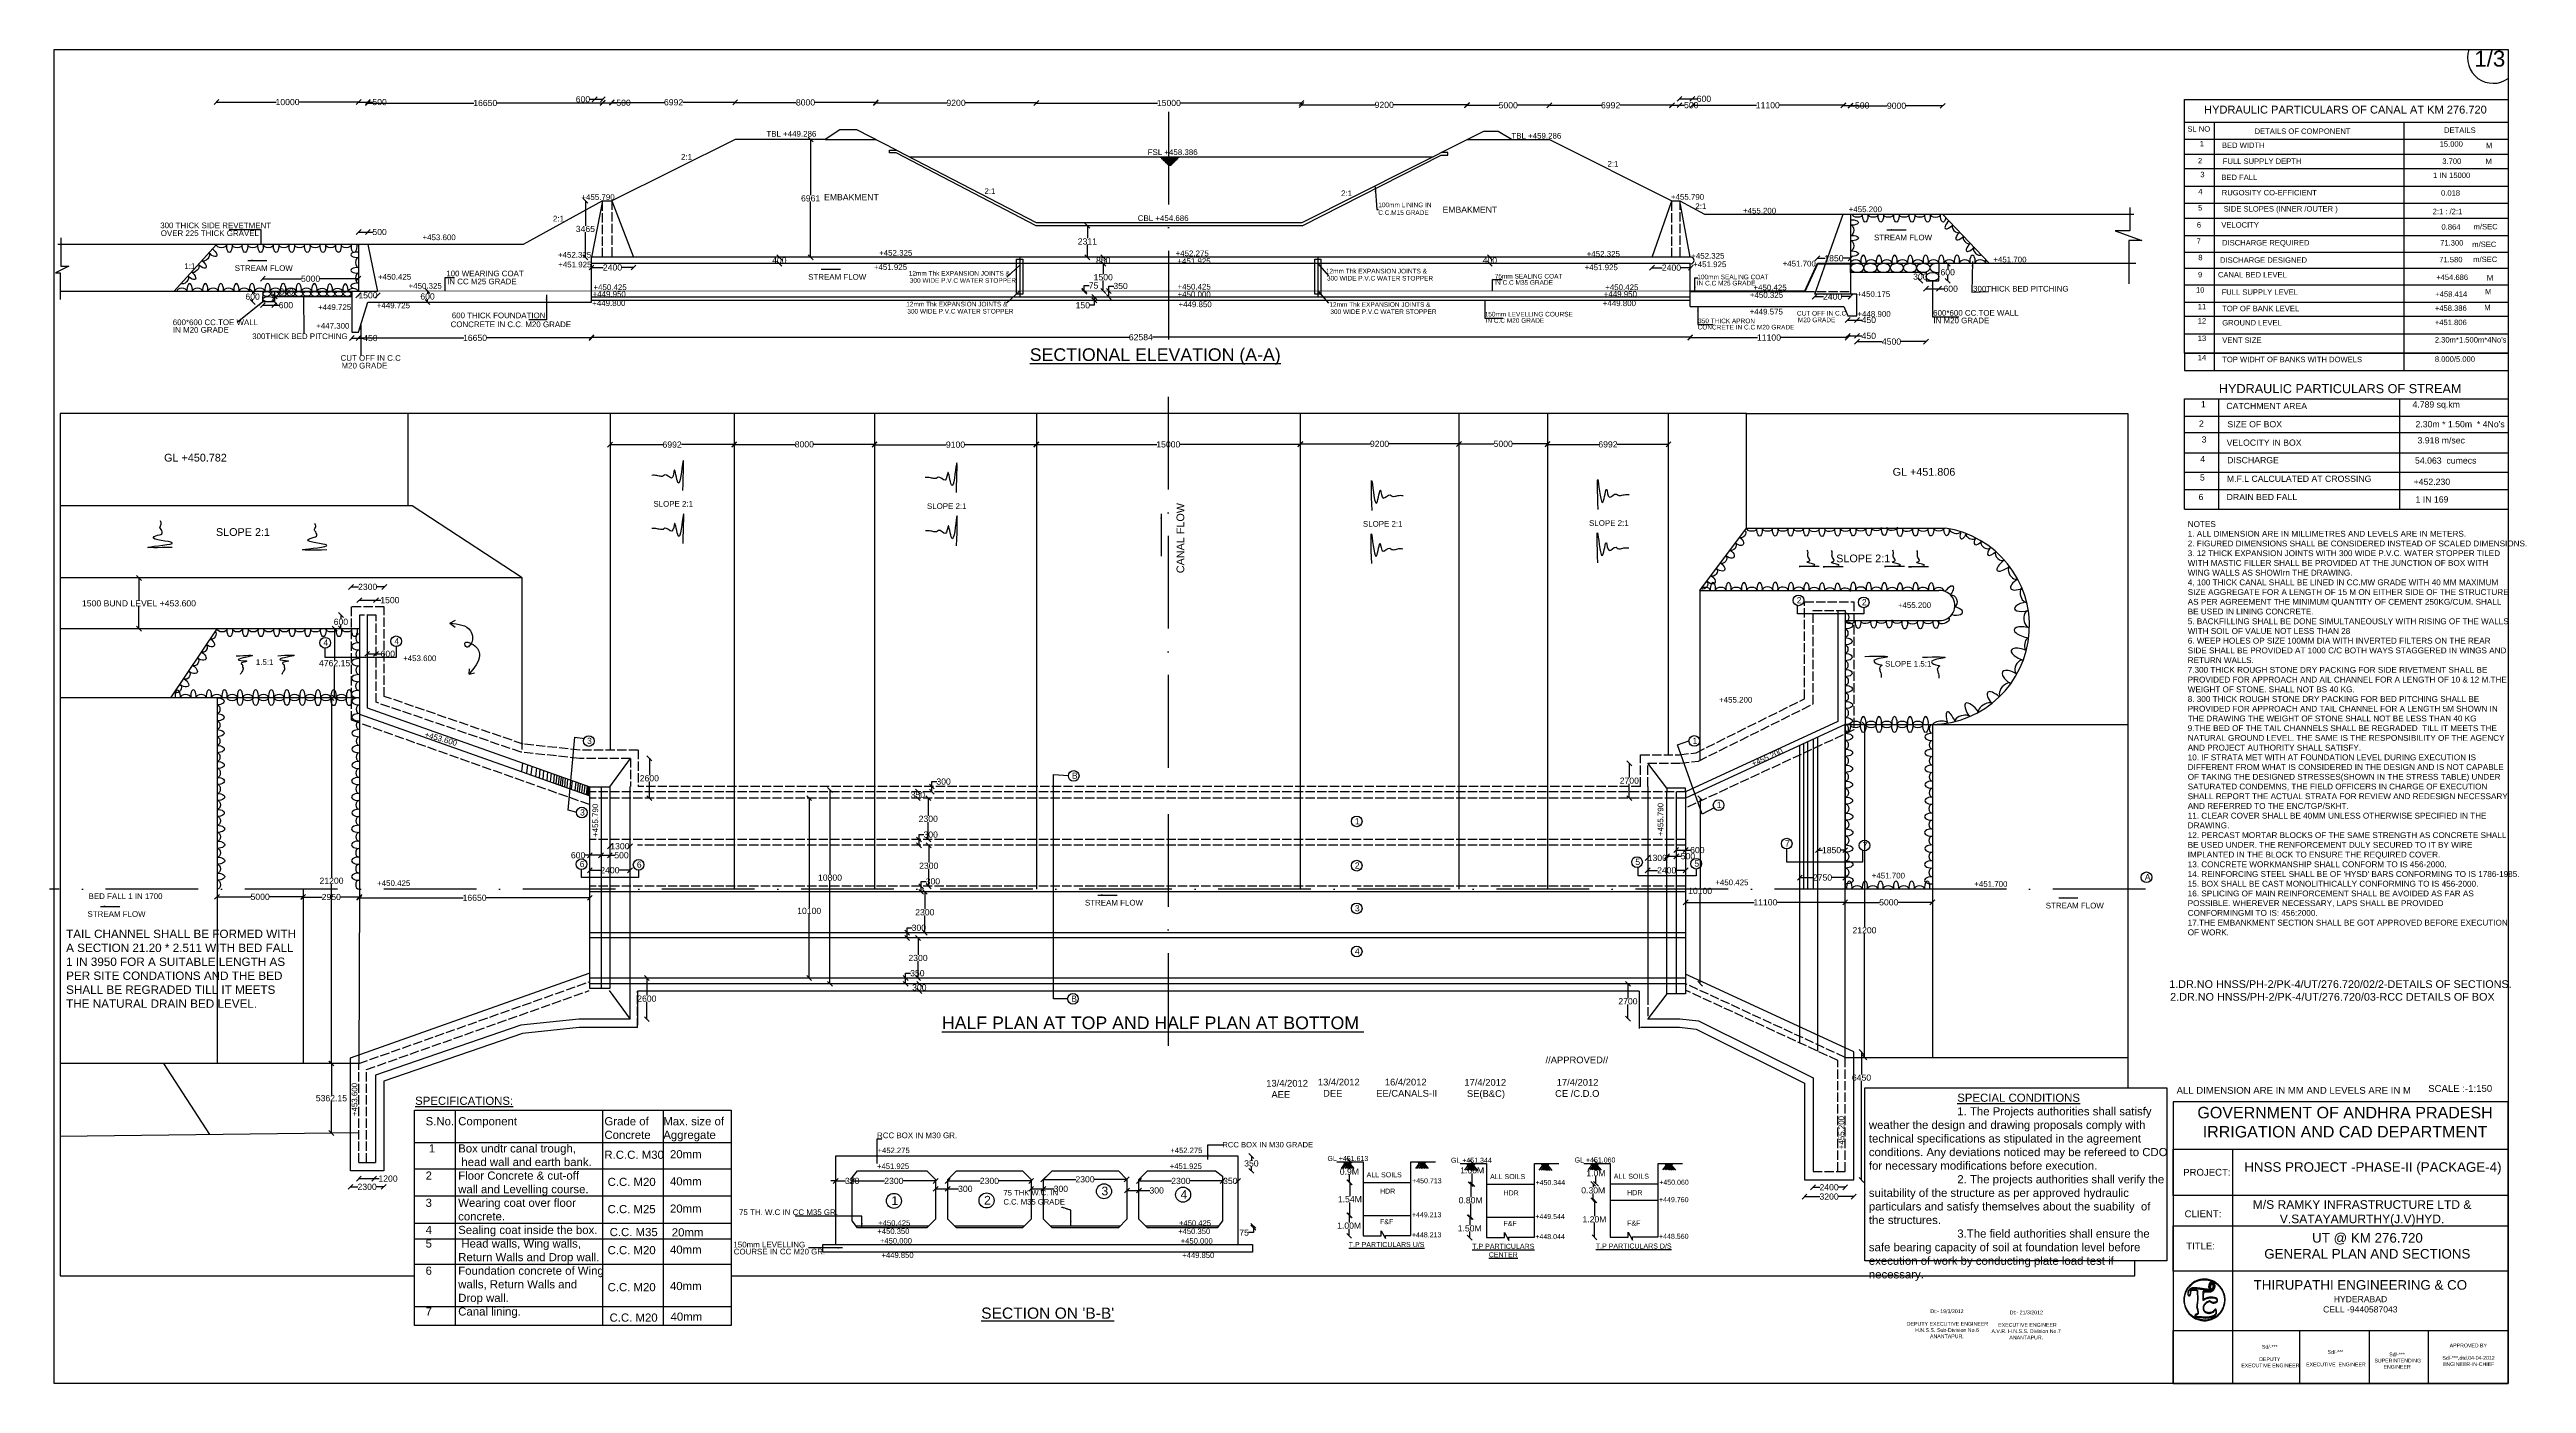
# Model space of a CAD drawing. Header units: millimetres. Extents: x 5124 to 6568637, y 2311 to 91879094.
# Drawn here: x 3886383 to 3934470, y 45929190 to 45955087 of the extents above; entities that cross this region are included whole.
import ezdxf

# ---------------------------------------------------------------- set-up
doc = ezdxf.new("R2010")
doc.units = ezdxf.units.MM
doc.header["$MEASUREMENT"] = 0
doc.linetypes.add('ACAD_ISO02W100', pattern=[15, 12, -3])
doc.linetypes.add('ACAD_ISO10W100', pattern=[18, 12, -3, 0, -3])
for name, color, linetype in [('DIMENSION', 7, 'Continuous'), ('DRAWING', 7, 'Continuous'), ('TEXT', 7, 'Continuous')]:
    doc.layers.add(name, color=color, linetype=linetype)
doc.styles.get("Standard").update_dxf_attribs({"font": 'arial.ttf', "height": 120})
doc.dimstyles.get("Standard").update_dxf_attribs({"dimtxt": 200, "dimasz": 110, "dimexe": 0.18, "dimexo": 0.0625, "dimgap": 0.09, "dimtad": 0, "dimtih": 1, "dimtoh": 1, "dimdec": 0, "dimzin": 0, "dimdsep": 46, "dimtxsty": 'Standard', "dimblk": 'OBLIQUE', "dimcen": 0.09, "dimse1": 1, "dimse2": 1, "dimadec": 0, "dimazin": 0, "dimtfac": 1, "dimtdec": 0, "dimtofl": 0, "dimtmove": 0, "dimatfit": 3, "dimfxl": 1, "dimtolj": 1, "dimtzin": 0, "dimarcsym": 0})

# ---------------------------------------------------------------- blocks, each defined once
blk = doc.blocks.new('_Oblique')
at = {"color": 0, "linetype": 'ByBlock', "lineweight": -2}
blk.add_line((-0.5, -0.5), (0.5, 0.5), dxfattribs=at)
blk = doc.blocks.new('*D116')
at = {"layer": 'Defpoints', "color": 0, "linetype": 'Continuous', "transparency": 16777216}
for p in [(3901644, 45933122), (3901644, 45933122), (3901644, 45932213)]:
    blk.add_point(p, dxfattribs=at)
at = {"layer": 'DIMENSION', "color": 0, "linetype": 'Continuous', "lineweight": -2, "transparency": 16777216}
for q in [(3901549, 45933122), (3901834, 45933122)]:
    blk.add_line((3901644, 45933122), q, dxfattribs=at)
at = {"layer": 'DIMENSION', "color": 0, "linetype": 'Continuous', "lineweight": -2, "transparency": 16777216, "xscale": 95, "yscale": 95, "zscale": 95}
blk.add_blockref('_Oblique', (3901644, 45933122), dxfattribs=at)
at = {"layer": 'DIMENSION', "color": 0, "linetype": 'Continuous', "lineweight": -2, "transparency": 16777216, "xscale": 95, "yscale": 95, "zscale": 95, "rotation": 180}
blk.add_blockref('_Oblique', (3901644, 45933122), dxfattribs=at)
at = {"layer": 'DIMENSION', "color": 0, "linetype": 'Continuous', "transparency": 16777216, "insert": (3901966, 45933122), "char_height": 120, "attachment_point": 5}
blk.add_mtext('\\A1;350', dxfattribs=at)
blk = doc.blocks.new('*D111')
at = {"layer": 'Defpoints', "color": 0, "linetype": 'Continuous', "transparency": 16777216}
for p in [(3903820, 45933122), (3905440, 45933122), (3905440, 45933122)]:
    blk.add_point(p, dxfattribs=at)
at = {"layer": 'DIMENSION', "color": 0, "linetype": 'Continuous', "lineweight": -2, "transparency": 16777216}
for p, q in [((3903820, 45933122), (3904450, 45933122)), ((3905440, 45933122), (3904810, 45933122))]:
    blk.add_line(p, q, dxfattribs=at)
at = {"layer": 'DIMENSION', "color": 0, "linetype": 'Continuous', "lineweight": -2, "transparency": 16777216, "xscale": 95, "yscale": 95, "zscale": 95, "rotation": 180}
blk.add_blockref('_Oblique', (3903820, 45933122), dxfattribs=at)
at = {"layer": 'DIMENSION', "color": 0, "linetype": 'Continuous', "lineweight": -2, "transparency": 16777216, "xscale": 95, "yscale": 95, "zscale": 95}
blk.add_blockref('_Oblique', (3905440, 45933122), dxfattribs=at)
at = {"layer": 'DIMENSION', "color": 0, "linetype": 'Continuous', "transparency": 16777216, "insert": (3904630, 45933122), "char_height": 120, "attachment_point": 5}
blk.add_mtext('\\A1;2300', dxfattribs=at)
blk = doc.blocks.new('*D112')
at = {"layer": 'Defpoints', "color": 0, "linetype": 'Continuous', "transparency": 16777216}
for p in [(3905440, 45933153), (3905676, 45933153), (3905676, 45932968)]:
    blk.add_point(p, dxfattribs=at)
at = {"layer": 'DIMENSION', "color": 0, "linetype": 'Continuous', "lineweight": -2, "transparency": 16777216}
for p, q in [((3905440, 45932968), (3905676, 45932968)), ((3905676, 45932968), (3905885, 45932968))]:
    blk.add_line(p, q, dxfattribs=at)
at = {"layer": 'DIMENSION', "color": 0, "linetype": 'Continuous', "lineweight": -2, "transparency": 16777216, "xscale": 95, "yscale": 95, "zscale": 95, "rotation": 180}
blk.add_blockref('_Oblique', (3905440, 45932968), dxfattribs=at)
at = {"layer": 'DIMENSION', "color": 0, "linetype": 'Continuous', "lineweight": -2, "transparency": 16777216, "xscale": 95, "yscale": 95, "zscale": 95}
blk.add_blockref('_Oblique', (3905676, 45932968), dxfattribs=at)
at = {"layer": 'DIMENSION', "color": 0, "linetype": 'Continuous', "transparency": 16777216, "insert": (3906017, 45932968), "char_height": 120, "attachment_point": 5}
blk.add_mtext('\\A1;300', dxfattribs=at)
blk = doc.blocks.new('*D113')
at = {"layer": 'Defpoints', "color": 0, "linetype": 'Continuous', "transparency": 16777216}
for p in [(3905676, 45933153), (3907296, 45933153), (3907296, 45933153)]:
    blk.add_point(p, dxfattribs=at)
at = {"layer": 'DIMENSION', "color": 0, "linetype": 'Continuous', "lineweight": -2, "transparency": 16777216}
for p, q in [((3905676, 45933153), (3906306, 45933153)), ((3907296, 45933153), (3906666, 45933153))]:
    blk.add_line(p, q, dxfattribs=at)
at = {"layer": 'DIMENSION', "color": 0, "linetype": 'Continuous', "lineweight": -2, "transparency": 16777216, "xscale": 95, "yscale": 95, "zscale": 95, "rotation": 180}
blk.add_blockref('_Oblique', (3905676, 45933153), dxfattribs=at)
at = {"layer": 'DIMENSION', "color": 0, "linetype": 'Continuous', "lineweight": -2, "transparency": 16777216, "xscale": 95, "yscale": 95, "zscale": 95}
blk.add_blockref('_Oblique', (3907296, 45933153), dxfattribs=at)
at = {"layer": 'DIMENSION', "color": 0, "linetype": 'Continuous', "transparency": 16777216, "insert": (3906486, 45933153), "char_height": 120, "attachment_point": 5}
blk.add_mtext('\\A1;2300', dxfattribs=at)
blk = doc.blocks.new('*D114')
at = {"layer": 'Defpoints', "color": 0, "linetype": 'Continuous', "transparency": 16777216}
for p in [(3907301, 45933122), (3907536, 45933122), (3907536, 45932937)]:
    blk.add_point(p, dxfattribs=at)
at = {"layer": 'DIMENSION', "color": 0, "linetype": 'Continuous', "lineweight": -2, "transparency": 16777216}
for p, q in [((3907301, 45932937), (3907536, 45932937)), ((3907536, 45932937), (3907745, 45932937))]:
    blk.add_line(p, q, dxfattribs=at)
at = {"layer": 'DIMENSION', "color": 0, "linetype": 'Continuous', "lineweight": -2, "transparency": 16777216, "xscale": 95, "yscale": 95, "zscale": 95, "rotation": 180}
blk.add_blockref('_Oblique', (3907301, 45932937), dxfattribs=at)
at = {"layer": 'DIMENSION', "color": 0, "linetype": 'Continuous', "lineweight": -2, "transparency": 16777216, "xscale": 95, "yscale": 95, "zscale": 95}
blk.add_blockref('_Oblique', (3907536, 45932937), dxfattribs=at)
at = {"layer": 'DIMENSION', "color": 0, "linetype": 'Continuous', "transparency": 16777216, "insert": (3907877, 45932937), "char_height": 120, "attachment_point": 5}
blk.add_mtext('\\A1;300', dxfattribs=at)
blk = doc.blocks.new('*D115')
at = {"layer": 'Defpoints', "color": 0, "linetype": 'Continuous', "transparency": 16777216}
for p in [(3907536, 45933122), (3909156, 45933122), (3909156, 45933122)]:
    blk.add_point(p, dxfattribs=at)
at = {"layer": 'DIMENSION', "color": 0, "linetype": 'Continuous', "lineweight": -2, "transparency": 16777216}
for p, q in [((3907536, 45933122), (3908166, 45933122)), ((3909156, 45933122), (3908526, 45933122))]:
    blk.add_line(p, q, dxfattribs=at)
at = {"layer": 'DIMENSION', "color": 0, "linetype": 'Continuous', "lineweight": -2, "transparency": 16777216, "xscale": 95, "yscale": 95, "zscale": 95, "rotation": 180}
blk.add_blockref('_Oblique', (3907536, 45933122), dxfattribs=at)
at = {"layer": 'DIMENSION', "color": 0, "linetype": 'Continuous', "lineweight": -2, "transparency": 16777216, "xscale": 95, "yscale": 95, "zscale": 95}
blk.add_blockref('_Oblique', (3909156, 45933122), dxfattribs=at)
at = {"layer": 'DIMENSION', "color": 0, "linetype": 'Continuous', "transparency": 16777216, "insert": (3908346, 45933122), "char_height": 120, "attachment_point": 5}
blk.add_mtext('\\A1;2300', dxfattribs=at)
blk = doc.blocks.new('*D117')
at = {"layer": 'Defpoints', "color": 0, "linetype": 'Continuous', "transparency": 16777216}
for p in [(3909156, 45933122), (3909456, 45933122), (3909456, 45932726)]:
    blk.add_point(p, dxfattribs=at)
at = {"layer": 'DIMENSION', "color": 0, "linetype": 'Continuous', "lineweight": -2, "transparency": 16777216}
for p, q in [((3909156, 45933122), (3909174, 45933122)), ((3909456, 45933122), (3909439, 45933122))]:
    blk.add_line(p, q, dxfattribs=at)
at = {"layer": 'DIMENSION', "color": 0, "linetype": 'Continuous', "lineweight": -2, "transparency": 16777216, "xscale": 95, "yscale": 95, "zscale": 95, "rotation": 180}
blk.add_blockref('_Oblique', (3909156, 45933122), dxfattribs=at)
at = {"layer": 'DIMENSION', "color": 0, "linetype": 'Continuous', "lineweight": -2, "transparency": 16777216, "xscale": 95, "yscale": 95, "zscale": 95}
blk.add_blockref('_Oblique', (3909456, 45933122), dxfattribs=at)
at = {"layer": 'DIMENSION', "color": 0, "linetype": 'Continuous', "transparency": 16777216, "insert": (3909306, 45933122), "char_height": 120, "attachment_point": 5}
blk.add_mtext('\\A1;350', dxfattribs=at)
blk = doc.blocks.new('*D118')
at = {"layer": 'Defpoints', "color": 0, "linetype": 'Continuous', "transparency": 16777216}
for p in [(3908993, 45933606), (3909716, 45933606), (3908993, 45933319)]:
    blk.add_point(p, dxfattribs=at)
at = {"layer": 'DIMENSION', "color": 0, "linetype": 'Continuous', "lineweight": -2, "transparency": 16777216}
for p, q in [((3909716, 45933606), (3909716, 45933523)), ((3909716, 45933319), (3909716, 45933401))]:
    blk.add_line(p, q, dxfattribs=at)
at = {"layer": 'DIMENSION', "color": 0, "linetype": 'Continuous', "lineweight": -2, "transparency": 16777216, "xscale": 95, "yscale": 95, "zscale": 95}
for p, rotation in [((3909716, 45933606), 90), ((3909716, 45933319), 270)]:
    blk.add_blockref('_Oblique', p, dxfattribs=dict(at, rotation=rotation))
at = {"layer": 'DIMENSION', "color": 0, "linetype": 'Continuous', "transparency": 16777216, "insert": (3909716, 45933462), "char_height": 120, "attachment_point": 5}
blk.add_mtext('\\A1;350', dxfattribs=at)
blk = doc.blocks.new('*D119')
at = {"layer": 'Defpoints', "color": 0, "linetype": 'Continuous', "transparency": 16777216}
for p in [(3908933, 45932250), (3908933, 45932213), (3909755, 45932213)]:
    blk.add_point(p, dxfattribs=at)
at = {"layer": 'DIMENSION', "color": 0, "linetype": 'Continuous', "lineweight": -2, "transparency": 16777216}
for p, q in [((3909755, 45932118), (3909660, 45932118)), ((3909755, 45932250), (3909755, 45932213)), ((3909755, 45932213), (3909755, 45932118))]:
    blk.add_line(p, q, dxfattribs=at)
at = {"layer": 'DIMENSION', "color": 0, "linetype": 'Continuous', "lineweight": -2, "transparency": 16777216, "xscale": 95, "yscale": 95, "zscale": 95}
for p, rotation in [((3909755, 45932250), 90), ((3909755, 45932213), 270)]:
    blk.add_blockref('_Oblique', p, dxfattribs=dict(at, rotation=rotation))
at = {"layer": 'DIMENSION', "color": 0, "linetype": 'Continuous', "transparency": 16777216, "insert": (3909574, 45932118), "char_height": 120, "attachment_point": 5}
blk.add_mtext('\\A1;75', dxfattribs=at)
blk = doc.blocks.new('*D124')
at = {"layer": 'Defpoints', "color": 0, "linetype": 'Continuous', "transparency": 16777216}
for p in [(3901965, 45933122), (3903585, 45933122), (3903585, 45933122)]:
    blk.add_point(p, dxfattribs=at)
at = {"layer": 'DIMENSION', "color": 0, "linetype": 'Continuous', "lineweight": -2, "transparency": 16777216}
for p, q in [((3901965, 45933122), (3902595, 45933122)), ((3903585, 45933122), (3902955, 45933122))]:
    blk.add_line(p, q, dxfattribs=at)
at = {"layer": 'DIMENSION', "color": 0, "linetype": 'Continuous', "lineweight": -2, "transparency": 16777216, "xscale": 95, "yscale": 95, "zscale": 95, "rotation": 180}
blk.add_blockref('_Oblique', (3901965, 45933122), dxfattribs=at)
at = {"layer": 'DIMENSION', "color": 0, "linetype": 'Continuous', "lineweight": -2, "transparency": 16777216, "xscale": 95, "yscale": 95, "zscale": 95}
blk.add_blockref('_Oblique', (3903585, 45933122), dxfattribs=at)
at = {"layer": 'DIMENSION', "color": 0, "linetype": 'Continuous', "transparency": 16777216, "insert": (3902775, 45933122), "char_height": 120, "attachment_point": 5}
blk.add_mtext('\\A1;2300', dxfattribs=at)
blk = doc.blocks.new('*D125')
at = {"layer": 'Defpoints', "color": 0, "linetype": 'Continuous', "transparency": 16777216}
for p in [(3903585, 45933153), (3903820, 45933153), (3903820, 45932968)]:
    blk.add_point(p, dxfattribs=at)
at = {"layer": 'DIMENSION', "color": 0, "linetype": 'Continuous', "lineweight": -2, "transparency": 16777216}
for p, q in [((3903585, 45932968), (3903820, 45932968)), ((3903820, 45932968), (3904029, 45932968))]:
    blk.add_line(p, q, dxfattribs=at)
at = {"layer": 'DIMENSION', "color": 0, "linetype": 'Continuous', "lineweight": -2, "transparency": 16777216, "xscale": 95, "yscale": 95, "zscale": 95, "rotation": 180}
blk.add_blockref('_Oblique', (3903585, 45932968), dxfattribs=at)
at = {"layer": 'DIMENSION', "color": 0, "linetype": 'Continuous', "lineweight": -2, "transparency": 16777216, "xscale": 95, "yscale": 95, "zscale": 95}
blk.add_blockref('_Oblique', (3903820, 45932968), dxfattribs=at)
at = {"layer": 'DIMENSION', "color": 0, "linetype": 'Continuous', "transparency": 16777216, "insert": (3904162, 45932968), "char_height": 120, "attachment_point": 5}
blk.add_mtext('\\A1;300', dxfattribs=at)
blk = doc.blocks.new('*D127')
at = {"layer": 'Defpoints', "color": 0, "transparency": 16777216}
for p in [(3911618, 45933516), (3911884, 45933516), (3911884, 45933095)]:
    blk.add_point(p, dxfattribs=at)
at = {"layer": 'DIMENSION', "color": 0, "lineweight": -2, "transparency": 16777216}
for p, q in [((3911618, 45933516), (3911618, 45933362)), ((3911618, 45933095), (3911618, 45933240))]:
    blk.add_line(p, q, dxfattribs=at)
at = {"layer": 'DIMENSION', "color": 0, "lineweight": -2, "transparency": 16777216, "xscale": 95, "yscale": 95, "zscale": 95}
for p, rotation in [((3911618, 45933516), 90), ((3911618, 45933095), 270)]:
    blk.add_blockref('_Oblique', p, dxfattribs=dict(at, rotation=rotation))
at = {"layer": 'DIMENSION', "color": 0, "transparency": 16777216, "insert": (3911618, 45933301), "char_height": 120, "attachment_point": 5}
blk.add_mtext('\\A1;0.9M', dxfattribs=at)
blk = doc.blocks.new('*D128')
at = {"layer": 'Defpoints', "color": 0, "transparency": 16777216}
for p in [(3911884, 45933095), (3911628, 45932453), (3911884, 45932453)]:
    blk.add_point(p, dxfattribs=at)
at = {"layer": 'DIMENSION', "color": 0, "lineweight": -2, "transparency": 16777216}
for p, q in [((3911628, 45933095), (3911628, 45932828)), ((3911628, 45932453), (3911628, 45932705))]:
    blk.add_line(p, q, dxfattribs=at)
at = {"layer": 'DIMENSION', "color": 0, "lineweight": -2, "transparency": 16777216, "xscale": 95, "yscale": 95, "zscale": 95}
for p, rotation in [((3911628, 45933095), 90), ((3911628, 45932453), 270)]:
    blk.add_blockref('_Oblique', p, dxfattribs=dict(at, rotation=rotation))
at = {"layer": 'DIMENSION', "color": 0, "transparency": 16777216, "insert": (3911628, 45932766), "char_height": 120, "attachment_point": 5}
blk.add_mtext('\\A1;1.54M', dxfattribs=at)
blk = doc.blocks.new('*D126')
at = {"layer": 'Defpoints', "color": 0, "linetype": 'Continuous', "transparency": 16777216}
for p in [(3911614, 45932057), (3911884, 45932453), (3911884, 45932057)]:
    blk.add_point(p, dxfattribs=at)
at = {"layer": 'TEXT', "color": 0, "linetype": 'Continuous', "lineweight": -2, "transparency": 16777216}
for p, q in [((3911614, 45932453), (3911614, 45932315)), ((3911614, 45932057), (3911614, 45932193))]:
    blk.add_line(p, q, dxfattribs=at)
at = {"layer": 'TEXT', "color": 0, "linetype": 'Continuous', "lineweight": -2, "transparency": 16777216, "xscale": 95, "yscale": 95, "zscale": 95}
for p, rotation in [((3911614, 45932453), 90), ((3911614, 45932057), 270)]:
    blk.add_blockref('_Oblique', p, dxfattribs=dict(at, rotation=rotation))
at = {"layer": 'TEXT', "color": 0, "linetype": 'Continuous', "transparency": 16777216, "insert": (3911614, 45932254), "char_height": 120, "attachment_point": 5}
blk.add_mtext('\\A1;1.00M', dxfattribs=at)
blk = doc.blocks.new('*D130')
at = {"layer": 'Defpoints', "color": 0, "transparency": 16777216}
for p in [(3914003, 45933481), (3914281, 45933481), (3914281, 45933060)]:
    blk.add_point(p, dxfattribs=at)
at = {"layer": 'DIMENSION', "color": 0, "lineweight": -2, "transparency": 16777216}
for p, q in [((3914003, 45933481), (3914003, 45933389)), ((3914003, 45933060), (3914003, 45933266))]:
    blk.add_line(p, q, dxfattribs=at)
at = {"layer": 'DIMENSION', "color": 0, "lineweight": -2, "transparency": 16777216, "xscale": 95, "yscale": 95, "zscale": 95}
for p, rotation in [((3914003, 45933481), 90), ((3914003, 45933060), 270)]:
    blk.add_blockref('_Oblique', p, dxfattribs=dict(at, rotation=rotation))
at = {"layer": 'DIMENSION', "color": 0, "transparency": 16777216, "insert": (3914003, 45933327), "char_height": 120, "attachment_point": 5}
blk.add_mtext('\\A1;1.00M', dxfattribs=at)
blk = doc.blocks.new('*D131')
at = {"layer": 'Defpoints', "color": 0, "transparency": 16777216}
for p in [(3914281, 45933060), (3913973, 45932418), (3914281, 45932418)]:
    blk.add_point(p, dxfattribs=at)
at = {"layer": 'DIMENSION', "color": 0, "lineweight": -2, "transparency": 16777216}
for p, q in [((3913973, 45933060), (3913973, 45932807)), ((3913973, 45932418), (3913973, 45932685))]:
    blk.add_line(p, q, dxfattribs=at)
at = {"layer": 'DIMENSION', "color": 0, "lineweight": -2, "transparency": 16777216, "xscale": 95, "yscale": 95, "zscale": 95}
for p, rotation in [((3913973, 45933060), 90), ((3913973, 45932418), 270)]:
    blk.add_blockref('_Oblique', p, dxfattribs=dict(at, rotation=rotation))
at = {"layer": 'DIMENSION', "color": 0, "transparency": 16777216, "insert": (3913973, 45932746), "char_height": 120, "attachment_point": 5}
blk.add_mtext('\\A1;0.80M', dxfattribs=at)
blk = doc.blocks.new('*D129')
at = {"layer": 'Defpoints', "color": 0, "linetype": 'Continuous', "transparency": 16777216}
for p in [(3913954, 45932023), (3914281, 45932418), (3914281, 45932023)]:
    blk.add_point(p, dxfattribs=at)
at = {"layer": 'TEXT', "color": 0, "linetype": 'Continuous', "lineweight": -2, "transparency": 16777216}
for p, q in [((3913954, 45932418), (3913954, 45932262)), ((3913954, 45932023), (3913954, 45932140))]:
    blk.add_line(p, q, dxfattribs=at)
at = {"layer": 'TEXT', "color": 0, "linetype": 'Continuous', "lineweight": -2, "transparency": 16777216, "xscale": 95, "yscale": 95, "zscale": 95}
for p, rotation in [((3913954, 45932418), 90), ((3913954, 45932023), 270)]:
    blk.add_blockref('_Oblique', p, dxfattribs=dict(at, rotation=rotation))
at = {"layer": 'TEXT', "color": 0, "linetype": 'Continuous', "transparency": 16777216, "insert": (3913954, 45932201), "char_height": 120, "attachment_point": 5}
blk.add_mtext('\\A1;1.50M', dxfattribs=at)
blk = doc.blocks.new('*D133')
at = {"layer": 'Defpoints', "color": 0, "transparency": 16777216}
for p in [(3916404, 45933487), (3916682, 45933487), (3916682, 45933066)]:
    blk.add_point(p, dxfattribs=at)
at = {"layer": 'DIMENSION', "color": 0, "lineweight": -2, "transparency": 16777216}
for p, q in [((3916404, 45933487), (3916404, 45933333)), ((3916404, 45933066), (3916404, 45933210))]:
    blk.add_line(p, q, dxfattribs=at)
at = {"layer": 'DIMENSION', "color": 0, "lineweight": -2, "transparency": 16777216, "xscale": 95, "yscale": 95, "zscale": 95}
for p, rotation in [((3916404, 45933487), 90), ((3916404, 45933066), 270)]:
    blk.add_blockref('_Oblique', p, dxfattribs=dict(at, rotation=rotation))
at = {"layer": 'DIMENSION', "color": 0, "transparency": 16777216, "insert": (3916404, 45933272), "char_height": 120, "attachment_point": 5}
blk.add_mtext('\\A1;1.0M', dxfattribs=at)
blk = doc.blocks.new('*D134')
at = {"layer": 'Defpoints', "color": 0, "transparency": 16777216}
for p in [(3916682, 45933066), (3916352, 45932746), (3916682, 45932746)]:
    blk.add_point(p, dxfattribs=at)
at = {"layer": 'DIMENSION', "color": 0, "lineweight": -2, "transparency": 16777216}
for p, q in [((3916352, 45933066), (3916352, 45933000)), ((3916352, 45932746), (3916352, 45932878))]:
    blk.add_line(p, q, dxfattribs=at)
at = {"layer": 'DIMENSION', "color": 0, "lineweight": -2, "transparency": 16777216, "xscale": 95, "yscale": 95, "zscale": 95}
for p, rotation in [((3916352, 45933066), 90), ((3916352, 45932746), 270)]:
    blk.add_blockref('_Oblique', p, dxfattribs=dict(at, rotation=rotation))
at = {"layer": 'DIMENSION', "color": 0, "transparency": 16777216, "insert": (3916352, 45932939), "char_height": 120, "attachment_point": 5}
blk.add_mtext('\\A1;0.30M', dxfattribs=at)
blk = doc.blocks.new('*D132')
at = {"layer": 'Defpoints', "color": 0, "linetype": 'Continuous', "transparency": 16777216}
for p in [(3916682, 45932746), (3916376, 45932029), (3916682, 45932029)]:
    blk.add_point(p, dxfattribs=at)
at = {"layer": 'TEXT', "color": 0, "linetype": 'Continuous', "lineweight": -2, "transparency": 16777216}
for p, q in [((3916376, 45932746), (3916376, 45932437)), ((3916376, 45932029), (3916376, 45932314))]:
    blk.add_line(p, q, dxfattribs=at)
at = {"layer": 'TEXT', "color": 0, "linetype": 'Continuous', "lineweight": -2, "transparency": 16777216, "xscale": 95, "yscale": 95, "zscale": 95}
for p, rotation in [((3916376, 45932746), 90), ((3916376, 45932029), 270)]:
    blk.add_blockref('_Oblique', p, dxfattribs=dict(at, rotation=rotation))
at = {"layer": 'TEXT', "color": 0, "linetype": 'Continuous', "transparency": 16777216, "insert": (3916376, 45932376), "char_height": 120, "attachment_point": 5}
blk.add_mtext('\\A1;1.20M', dxfattribs=at)
blk = doc.blocks.new('*D136')
at = {"layer": 'Defpoints', "color": 0, "linetype": 'Continuous', "transparency": 16777216}
for p in [(3892385, 45954067), (3889624, 45951302), (3892385, 45951302)]:
    blk.add_point(p, dxfattribs=at)
at = {"layer": 'DIMENSION', "color": 0, "linetype": 'Continuous', "lineweight": -2, "transparency": 16777216}
for p, q in [((3889624, 45954067), (3890784, 45954067)), ((3892385, 45954067), (3891224, 45954067))]:
    blk.add_line(p, q, dxfattribs=at)
at = {"layer": 'DIMENSION', "color": 0, "linetype": 'Continuous', "lineweight": -2, "transparency": 16777216, "xscale": 95, "yscale": 95, "zscale": 95, "rotation": 180}
blk.add_blockref('_Oblique', (3889624, 45954067), dxfattribs=at)
at = {"layer": 'DIMENSION', "color": 0, "linetype": 'Continuous', "lineweight": -2, "transparency": 16777216, "xscale": 95, "yscale": 95, "zscale": 95}
blk.add_blockref('_Oblique', (3892385, 45954067), dxfattribs=at)
at = {"layer": 'DIMENSION', "color": 0, "linetype": 'Continuous', "transparency": 16777216, "insert": (3891004, 45954067), "char_height": 120, "attachment_point": 5}
blk.add_mtext('\\A1;10000', dxfattribs=at)
blk = doc.blocks.new('*D137')
at = {"layer": 'Defpoints', "color": 0, "linetype": 'Continuous', "transparency": 16777216}
for p in [(3892385, 45951302), (3892563, 45951544), (3892563, 45951302)]:
    blk.add_point(p, dxfattribs=at)
at = {"layer": 'DIMENSION', "color": 0, "linetype": 'Continuous', "lineweight": -2, "transparency": 16777216}
for p, q in [((3892385, 45951544), (3892563, 45951544)), ((3892563, 45951544), (3892658, 45951544))]:
    blk.add_line(p, q, dxfattribs=at)
at = {"layer": 'DIMENSION', "color": 0, "linetype": 'Continuous', "lineweight": -2, "transparency": 16777216, "xscale": 95, "yscale": 95, "zscale": 95, "rotation": 180}
blk.add_blockref('_Oblique', (3892385, 45951544), dxfattribs=at)
at = {"layer": 'DIMENSION', "color": 0, "linetype": 'Continuous', "lineweight": -2, "transparency": 16777216, "xscale": 95, "yscale": 95, "zscale": 95}
blk.add_blockref('_Oblique', (3892563, 45951544), dxfattribs=at)
at = {"layer": 'DIMENSION', "color": 0, "linetype": 'Continuous', "transparency": 16777216, "insert": (3892791, 45951544), "char_height": 120, "attachment_point": 5}
blk.add_mtext('\\A1;500', dxfattribs=at)
blk = doc.blocks.new('*D138')
at = {"layer": 'Defpoints', "color": 0, "linetype": 'Continuous', "transparency": 16777216}
for p in [(3892385, 45953825), (3892563, 45954067), (3892563, 45953825)]:
    blk.add_point(p, dxfattribs=at)
at = {"layer": 'DIMENSION', "color": 0, "linetype": 'Continuous', "lineweight": -2, "transparency": 16777216}
for p, q in [((3892385, 45954067), (3892563, 45954067)), ((3892563, 45954067), (3892658, 45954067))]:
    blk.add_line(p, q, dxfattribs=at)
at = {"layer": 'DIMENSION', "color": 0, "linetype": 'Continuous', "lineweight": -2, "transparency": 16777216, "xscale": 95, "yscale": 95, "zscale": 95, "rotation": 180}
blk.add_blockref('_Oblique', (3892385, 45954067), dxfattribs=at)
at = {"layer": 'DIMENSION', "color": 0, "linetype": 'Continuous', "lineweight": -2, "transparency": 16777216, "xscale": 95, "yscale": 95, "zscale": 95}
blk.add_blockref('_Oblique', (3892563, 45954067), dxfattribs=at)
at = {"layer": 'DIMENSION', "color": 0, "linetype": 'Continuous', "transparency": 16777216, "insert": (3892791, 45954067), "char_height": 120, "attachment_point": 5}
blk.add_mtext('\\A1;500', dxfattribs=at)
blk = doc.blocks.new('*D139')
at = {"layer": 'Defpoints', "color": 0, "linetype": 'Continuous', "transparency": 16777216}
for p in [(3892563, 45954067), (3897121, 45954049), (3897121, 45952153)]:
    blk.add_point(p, dxfattribs=at)
at = {"layer": 'DIMENSION', "color": 0, "linetype": 'Continuous', "lineweight": -2, "transparency": 16777216}
for p, q in [((3892563, 45954049), (3894622, 45954049)), ((3897121, 45954049), (3895062, 45954049))]:
    blk.add_line(p, q, dxfattribs=at)
at = {"layer": 'DIMENSION', "color": 0, "linetype": 'Continuous', "lineweight": -2, "transparency": 16777216, "xscale": 95, "yscale": 95, "zscale": 95, "rotation": 180}
blk.add_blockref('_Oblique', (3892563, 45954049), dxfattribs=at)
at = {"layer": 'DIMENSION', "color": 0, "linetype": 'Continuous', "lineweight": -2, "transparency": 16777216, "xscale": 95, "yscale": 95, "zscale": 95}
blk.add_blockref('_Oblique', (3897121, 45954049), dxfattribs=at)
at = {"layer": 'DIMENSION', "color": 0, "linetype": 'Continuous', "transparency": 16777216, "insert": (3894842, 45954049), "char_height": 120, "attachment_point": 5}
blk.add_mtext('\\A1;16650', dxfattribs=at)
blk = doc.blocks.new('*D140')
at = {"layer": 'Defpoints', "color": 0, "linetype": 'Continuous', "transparency": 16777216}
for p in [(3897300, 45954054), (3897121, 45952153), (3897300, 45952153)]:
    blk.add_point(p, dxfattribs=at)
at = {"layer": 'DIMENSION', "color": 0, "linetype": 'Continuous', "lineweight": -2, "transparency": 16777216}
for p, q in [((3897121, 45954054), (3897300, 45954054)), ((3897300, 45954054), (3897395, 45954054))]:
    blk.add_line(p, q, dxfattribs=at)
at = {"layer": 'DIMENSION', "color": 0, "linetype": 'Continuous', "lineweight": -2, "transparency": 16777216, "xscale": 95, "yscale": 95, "zscale": 95, "rotation": 180}
blk.add_blockref('_Oblique', (3897121, 45954054), dxfattribs=at)
at = {"layer": 'DIMENSION', "color": 0, "linetype": 'Continuous', "lineweight": -2, "transparency": 16777216, "xscale": 95, "yscale": 95, "zscale": 95}
blk.add_blockref('_Oblique', (3897300, 45954054), dxfattribs=at)
at = {"layer": 'DIMENSION', "color": 0, "linetype": 'Continuous', "transparency": 16777216, "insert": (3897527, 45954054), "char_height": 120, "attachment_point": 5}
blk.add_mtext('\\A1;500', dxfattribs=at)
blk = doc.blocks.new('*D141')
at = {"layer": 'Defpoints', "color": 0, "linetype": 'Continuous', "transparency": 16777216}
for p in [(3896967, 45954120), (3896967, 45954049), (3897125, 45954054)]:
    blk.add_point(p, dxfattribs=at)
at = {"layer": 'DIMENSION', "color": 0, "linetype": 'Continuous', "lineweight": -2, "transparency": 16777216}
for p, q in [((3896967, 45954120), (3896872, 45954120)), ((3897125, 45954120), (3896967, 45954120))]:
    blk.add_line(p, q, dxfattribs=at)
at = {"layer": 'DIMENSION', "color": 0, "linetype": 'Continuous', "lineweight": -2, "transparency": 16777216, "xscale": 95, "yscale": 95, "zscale": 95, "rotation": 180}
blk.add_blockref('_Oblique', (3896967, 45954120), dxfattribs=at)
at = {"layer": 'DIMENSION', "color": 0, "linetype": 'Continuous', "lineweight": -2, "transparency": 16777216, "xscale": 95, "yscale": 95, "zscale": 95}
blk.add_blockref('_Oblique', (3897125, 45954120), dxfattribs=at)
at = {"layer": 'DIMENSION', "color": 0, "linetype": 'Continuous', "transparency": 16777216, "insert": (3896739, 45954120), "char_height": 120, "attachment_point": 5}
blk.add_mtext('\\A1;600', dxfattribs=at)
blk = doc.blocks.new('*D142')
at = {"layer": 'Defpoints', "color": 0, "linetype": 'Continuous', "transparency": 16777216}
for p in [(3899695, 45954062), (3899695, 45953340), (3897300, 45952153)]:
    blk.add_point(p, dxfattribs=at)
at = {"layer": 'DIMENSION', "color": 0, "linetype": 'Continuous', "lineweight": -2, "transparency": 16777216}
for p, q in [((3897300, 45954062), (3898319, 45954062)), ((3899695, 45954062), (3898677, 45954062))]:
    blk.add_line(p, q, dxfattribs=at)
at = {"layer": 'DIMENSION', "color": 0, "linetype": 'Continuous', "lineweight": -2, "transparency": 16777216, "xscale": 95, "yscale": 95, "zscale": 95, "rotation": 180}
blk.add_blockref('_Oblique', (3897300, 45954062), dxfattribs=at)
at = {"layer": 'DIMENSION', "color": 0, "linetype": 'Continuous', "lineweight": -2, "transparency": 16777216, "xscale": 95, "yscale": 95, "zscale": 95}
blk.add_blockref('_Oblique', (3899695, 45954062), dxfattribs=at)
at = {"layer": 'DIMENSION', "color": 0, "linetype": 'Continuous', "transparency": 16777216, "insert": (3898498, 45954062), "char_height": 120, "attachment_point": 5}
blk.add_mtext('\\A1;6992', dxfattribs=at)
blk = doc.blocks.new('*D143')
at = {"layer": 'Defpoints', "color": 0, "linetype": 'Continuous', "transparency": 16777216}
for p in [(3899695, 45954062), (3902425, 45954060), (3902425, 45953339)]:
    blk.add_point(p, dxfattribs=at)
at = {"layer": 'DIMENSION', "color": 0, "linetype": 'Continuous', "lineweight": -2, "transparency": 16777216}
for p, q in [((3899695, 45954060), (3900881, 45954060)), ((3902425, 45954060), (3901239, 45954060))]:
    blk.add_line(p, q, dxfattribs=at)
at = {"layer": 'DIMENSION', "color": 0, "linetype": 'Continuous', "lineweight": -2, "transparency": 16777216, "xscale": 95, "yscale": 95, "zscale": 95, "rotation": 180}
blk.add_blockref('_Oblique', (3899695, 45954060), dxfattribs=at)
at = {"layer": 'DIMENSION', "color": 0, "linetype": 'Continuous', "lineweight": -2, "transparency": 16777216, "xscale": 95, "yscale": 95, "zscale": 95}
blk.add_blockref('_Oblique', (3902425, 45954060), dxfattribs=at)
at = {"layer": 'DIMENSION', "color": 0, "linetype": 'Continuous', "transparency": 16777216, "insert": (3901060, 45954060), "char_height": 120, "attachment_point": 5}
blk.add_mtext('\\A1;8000', dxfattribs=at)
blk = doc.blocks.new('*D144')
at = {"layer": 'Defpoints', "color": 0, "linetype": 'Continuous', "transparency": 16777216}
for p in [(3902425, 45954060), (3905539, 45954051), (3905539, 45951667)]:
    blk.add_point(p, dxfattribs=at)
at = {"layer": 'DIMENSION', "color": 0, "linetype": 'Continuous', "lineweight": -2, "transparency": 16777216}
for p, q in [((3902425, 45954051), (3903803, 45954051)), ((3905539, 45954051), (3904161, 45954051))]:
    blk.add_line(p, q, dxfattribs=at)
at = {"layer": 'DIMENSION', "color": 0, "linetype": 'Continuous', "lineweight": -2, "transparency": 16777216, "xscale": 95, "yscale": 95, "zscale": 95, "rotation": 180}
blk.add_blockref('_Oblique', (3902425, 45954051), dxfattribs=at)
at = {"layer": 'DIMENSION', "color": 0, "linetype": 'Continuous', "lineweight": -2, "transparency": 16777216, "xscale": 95, "yscale": 95, "zscale": 95}
blk.add_blockref('_Oblique', (3905539, 45954051), dxfattribs=at)
at = {"layer": 'DIMENSION', "color": 0, "linetype": 'Continuous', "transparency": 16777216, "insert": (3903982, 45954051), "char_height": 120, "attachment_point": 5}
blk.add_mtext('\\A1;9200', dxfattribs=at)
blk = doc.blocks.new('*D145')
at = {"layer": 'Defpoints', "color": 0, "linetype": 'Continuous', "transparency": 16777216}
for p in [(3905539, 45954051), (3910689, 45954049), (3910689, 45954018)]:
    blk.add_point(p, dxfattribs=at)
at = {"layer": 'DIMENSION', "color": 0, "linetype": 'Continuous', "lineweight": -2, "transparency": 16777216}
for p, q in [((3905539, 45954049), (3907894, 45954049)), ((3910689, 45954049), (3908334, 45954049))]:
    blk.add_line(p, q, dxfattribs=at)
at = {"layer": 'DIMENSION', "color": 0, "linetype": 'Continuous', "lineweight": -2, "transparency": 16777216, "xscale": 95, "yscale": 95, "zscale": 95, "rotation": 180}
blk.add_blockref('_Oblique', (3905539, 45954049), dxfattribs=at)
at = {"layer": 'DIMENSION', "color": 0, "linetype": 'Continuous', "lineweight": -2, "transparency": 16777216, "xscale": 95, "yscale": 95, "zscale": 95}
blk.add_blockref('_Oblique', (3910689, 45954049), dxfattribs=at)
at = {"layer": 'DIMENSION', "color": 0, "linetype": 'Continuous', "transparency": 16777216, "insert": (3908114, 45954049), "char_height": 120, "attachment_point": 5}
blk.add_mtext('\\A1;15000', dxfattribs=at)
blk = doc.blocks.new('*D146')
at = {"layer": 'Defpoints', "color": 0, "linetype": 'Continuous', "transparency": 16777216}
for p in [(3910689, 45954018), (3913902, 45954012), (3913902, 45953339)]:
    blk.add_point(p, dxfattribs=at)
at = {"layer": 'DIMENSION', "color": 0, "linetype": 'Continuous', "lineweight": -2, "transparency": 16777216}
for p, q in [((3910689, 45954012), (3912116, 45954012)), ((3913902, 45954012), (3912474, 45954012))]:
    blk.add_line(p, q, dxfattribs=at)
at = {"layer": 'DIMENSION', "color": 0, "linetype": 'Continuous', "lineweight": -2, "transparency": 16777216, "xscale": 95, "yscale": 95, "zscale": 95, "rotation": 180}
blk.add_blockref('_Oblique', (3910689, 45954012), dxfattribs=at)
at = {"layer": 'DIMENSION', "color": 0, "linetype": 'Continuous', "lineweight": -2, "transparency": 16777216, "xscale": 95, "yscale": 95, "zscale": 95}
blk.add_blockref('_Oblique', (3913902, 45954012), dxfattribs=at)
at = {"layer": 'DIMENSION', "color": 0, "linetype": 'Continuous', "transparency": 16777216, "insert": (3912295, 45954012), "char_height": 120, "attachment_point": 5}
blk.add_mtext('\\A1;9200', dxfattribs=at)
blk = doc.blocks.new('*D147')
at = {"layer": 'Defpoints', "color": 0, "linetype": 'Continuous', "transparency": 16777216}
for p in [(3915501, 45954004), (3913902, 45953339), (3915501, 45953339)]:
    blk.add_point(p, dxfattribs=at)
at = {"layer": 'DIMENSION', "color": 0, "linetype": 'Continuous', "lineweight": -2, "transparency": 16777216}
for p, q in [((3913902, 45954004), (3914523, 45954004)), ((3915501, 45954004), (3914881, 45954004))]:
    blk.add_line(p, q, dxfattribs=at)
at = {"layer": 'DIMENSION', "color": 0, "linetype": 'Continuous', "lineweight": -2, "transparency": 16777216, "xscale": 95, "yscale": 95, "zscale": 95, "rotation": 180}
blk.add_blockref('_Oblique', (3913902, 45954004), dxfattribs=at)
at = {"layer": 'DIMENSION', "color": 0, "linetype": 'Continuous', "lineweight": -2, "transparency": 16777216, "xscale": 95, "yscale": 95, "zscale": 95}
blk.add_blockref('_Oblique', (3915501, 45954004), dxfattribs=at)
at = {"layer": 'DIMENSION', "color": 0, "linetype": 'Continuous', "transparency": 16777216, "insert": (3914702, 45954004), "char_height": 120, "attachment_point": 5}
blk.add_mtext('\\A1;5000', dxfattribs=at)
blk = doc.blocks.new('*D148')
at = {"layer": 'Defpoints', "color": 0, "linetype": 'Continuous', "transparency": 16777216}
for p in [(3917880, 45954004), (3915501, 45953339), (3917880, 45952153)]:
    blk.add_point(p, dxfattribs=at)
at = {"layer": 'DIMENSION', "color": 0, "linetype": 'Continuous', "lineweight": -2, "transparency": 16777216}
for p, q in [((3915501, 45954004), (3916511, 45954004)), ((3917880, 45954004), (3916869, 45954004))]:
    blk.add_line(p, q, dxfattribs=at)
at = {"layer": 'DIMENSION', "color": 0, "linetype": 'Continuous', "lineweight": -2, "transparency": 16777216, "xscale": 95, "yscale": 95, "zscale": 95, "rotation": 180}
blk.add_blockref('_Oblique', (3915501, 45954004), dxfattribs=at)
at = {"layer": 'DIMENSION', "color": 0, "linetype": 'Continuous', "lineweight": -2, "transparency": 16777216, "xscale": 95, "yscale": 95, "zscale": 95}
blk.add_blockref('_Oblique', (3917880, 45954004), dxfattribs=at)
at = {"layer": 'DIMENSION', "color": 0, "linetype": 'Continuous', "transparency": 16777216, "insert": (3916690, 45954004), "char_height": 120, "attachment_point": 5}
blk.add_mtext('\\A1;6992', dxfattribs=at)
blk = doc.blocks.new('*D149')
at = {"layer": 'Defpoints', "color": 0, "linetype": 'Continuous', "transparency": 16777216}
for p in [(3918028, 45954007), (3917880, 45952153), (3918028, 45952180)]:
    blk.add_point(p, dxfattribs=at)
at = {"layer": 'DIMENSION', "color": 0, "linetype": 'Continuous', "lineweight": -2, "transparency": 16777216}
for p, q in [((3917880, 45954007), (3918028, 45954007)), ((3918028, 45954007), (3918123, 45954007))]:
    blk.add_line(p, q, dxfattribs=at)
at = {"layer": 'DIMENSION', "color": 0, "linetype": 'Continuous', "lineweight": -2, "transparency": 16777216, "xscale": 95, "yscale": 95, "zscale": 95, "rotation": 180}
blk.add_blockref('_Oblique', (3917880, 45954007), dxfattribs=at)
at = {"layer": 'DIMENSION', "color": 0, "linetype": 'Continuous', "lineweight": -2, "transparency": 16777216, "xscale": 95, "yscale": 95, "zscale": 95}
blk.add_blockref('_Oblique', (3918028, 45954007), dxfattribs=at)
at = {"layer": 'DIMENSION', "color": 0, "linetype": 'Continuous', "transparency": 16777216, "insert": (3918256, 45954007), "char_height": 120, "attachment_point": 5}
blk.add_mtext('\\A1;500', dxfattribs=at)
blk = doc.blocks.new('*D150')
at = {"layer": 'Defpoints', "color": 0, "linetype": 'Continuous', "transparency": 16777216}
for p in [(3918275, 45954130), (3918028, 45954007), (3918275, 45954006)]:
    blk.add_point(p, dxfattribs=at)
at = {"layer": 'DIMENSION', "color": 0, "linetype": 'Continuous', "lineweight": -2, "transparency": 16777216}
for p, q in [((3918028, 45954130), (3918275, 45954130)), ((3918275, 45954130), (3918370, 45954130))]:
    blk.add_line(p, q, dxfattribs=at)
at = {"layer": 'DIMENSION', "color": 0, "linetype": 'Continuous', "lineweight": -2, "transparency": 16777216, "xscale": 95, "yscale": 95, "zscale": 95, "rotation": 180}
blk.add_blockref('_Oblique', (3918028, 45954130), dxfattribs=at)
at = {"layer": 'DIMENSION', "color": 0, "linetype": 'Continuous', "lineweight": -2, "transparency": 16777216, "xscale": 95, "yscale": 95, "zscale": 95}
blk.add_blockref('_Oblique', (3918275, 45954130), dxfattribs=at)
at = {"layer": 'DIMENSION', "color": 0, "linetype": 'Continuous', "transparency": 16777216, "insert": (3918502, 45954130), "char_height": 120, "attachment_point": 5}
blk.add_mtext('\\A1;600', dxfattribs=at)
blk = doc.blocks.new('*D151')
at = {"layer": 'Defpoints', "color": 0, "linetype": 'Continuous', "transparency": 16777216}
for p in [(3918275, 45954130), (3921207, 45954005), (3921207, 45951892)]:
    blk.add_point(p, dxfattribs=at)
at = {"layer": 'DIMENSION', "color": 0, "linetype": 'Continuous', "lineweight": -2, "transparency": 16777216}
for p, q in [((3918275, 45954005), (3919521, 45954005)), ((3921207, 45954005), (3919961, 45954005))]:
    blk.add_line(p, q, dxfattribs=at)
at = {"layer": 'DIMENSION', "color": 0, "linetype": 'Continuous', "lineweight": -2, "transparency": 16777216, "xscale": 95, "yscale": 95, "zscale": 95, "rotation": 180}
blk.add_blockref('_Oblique', (3918275, 45954005), dxfattribs=at)
at = {"layer": 'DIMENSION', "color": 0, "linetype": 'Continuous', "lineweight": -2, "transparency": 16777216, "xscale": 95, "yscale": 95, "zscale": 95}
blk.add_blockref('_Oblique', (3921207, 45954005), dxfattribs=at)
at = {"layer": 'DIMENSION', "color": 0, "linetype": 'Continuous', "transparency": 16777216, "insert": (3919741, 45954005), "char_height": 120, "attachment_point": 5}
blk.add_mtext('\\A1;11100', dxfattribs=at)
blk = doc.blocks.new('*D152')
at = {"layer": 'Defpoints', "color": 0, "linetype": 'Continuous', "transparency": 16777216}
for p in [(3921347, 45954001), (3921207, 45951892), (3921347, 45951892)]:
    blk.add_point(p, dxfattribs=at)
at = {"layer": 'DIMENSION', "color": 0, "linetype": 'Continuous', "lineweight": -2, "transparency": 16777216}
for p, q in [((3921207, 45954001), (3921347, 45954001)), ((3921347, 45954001), (3921442, 45954001))]:
    blk.add_line(p, q, dxfattribs=at)
at = {"layer": 'DIMENSION', "color": 0, "linetype": 'Continuous', "lineweight": -2, "transparency": 16777216, "xscale": 95, "yscale": 95, "zscale": 95, "rotation": 180}
blk.add_blockref('_Oblique', (3921207, 45954001), dxfattribs=at)
at = {"layer": 'DIMENSION', "color": 0, "linetype": 'Continuous', "lineweight": -2, "transparency": 16777216, "xscale": 95, "yscale": 95, "zscale": 95}
blk.add_blockref('_Oblique', (3921347, 45954001), dxfattribs=at)
at = {"layer": 'DIMENSION', "color": 0, "linetype": 'Continuous', "transparency": 16777216, "insert": (3921574, 45954001), "char_height": 120, "attachment_point": 5}
blk.add_mtext('\\A1;500', dxfattribs=at)
blk = doc.blocks.new('*D153')
at = {"layer": 'Defpoints', "color": 0, "linetype": 'Continuous', "transparency": 16777216}
for p in [(3923134, 45953995), (3921347, 45951892), (3923134, 45951892)]:
    blk.add_point(p, dxfattribs=at)
at = {"layer": 'DIMENSION', "color": 0, "linetype": 'Continuous', "lineweight": -2, "transparency": 16777216}
for p, q in [((3921347, 45953995), (3922061, 45953995)), ((3923134, 45953995), (3922420, 45953995))]:
    blk.add_line(p, q, dxfattribs=at)
at = {"layer": 'DIMENSION', "color": 0, "linetype": 'Continuous', "lineweight": -2, "transparency": 16777216, "xscale": 95, "yscale": 95, "zscale": 95, "rotation": 180}
blk.add_blockref('_Oblique', (3921347, 45953995), dxfattribs=at)
at = {"layer": 'DIMENSION', "color": 0, "linetype": 'Continuous', "lineweight": -2, "transparency": 16777216, "xscale": 95, "yscale": 95, "zscale": 95}
blk.add_blockref('_Oblique', (3923134, 45953995), dxfattribs=at)
at = {"layer": 'DIMENSION', "color": 0, "linetype": 'Continuous', "transparency": 16777216, "insert": (3922241, 45953995), "char_height": 120, "attachment_point": 5}
blk.add_mtext('\\A1;9000', dxfattribs=at)
blk = doc.blocks.new('*D154')
at = {"layer": 'Defpoints', "color": 0, "linetype": 'Continuous', "transparency": 16777216}
for p in [(3890326, 45950390), (3890524, 45950390), (3890524, 45950187)]:
    blk.add_point(p, dxfattribs=at)
at = {"layer": 'DIMENSION', "color": 0, "linetype": 'Continuous', "lineweight": -2, "transparency": 16777216}
for p, q in [((3890326, 45950390), (3890326, 45950350)), ((3890326, 45950187), (3890326, 45950227))]:
    blk.add_line(p, q, dxfattribs=at)
at = {"layer": 'DIMENSION', "color": 0, "linetype": 'Continuous', "lineweight": -2, "transparency": 16777216, "xscale": 95, "yscale": 95, "zscale": 95}
for p, rotation in [((3890326, 45950390), 90), ((3890326, 45950187), 270)]:
    blk.add_blockref('_Oblique', p, dxfattribs=dict(at, rotation=rotation))
at = {"layer": 'DIMENSION', "color": 0, "linetype": 'Continuous', "transparency": 16777216, "insert": (3890326, 45950289), "char_height": 120, "attachment_point": 5}
blk.add_mtext('\\A1;600', dxfattribs=at)
blk = doc.blocks.new('*D155')
at = {"layer": 'Defpoints', "color": 0, "linetype": 'Continuous', "transparency": 16777216}
for p in [(3890524, 45950187), (3890745, 45950187), (3890745, 45950124)]:
    blk.add_point(p, dxfattribs=at)
at = {"layer": 'DIMENSION', "color": 0, "linetype": 'Continuous', "lineweight": -2, "transparency": 16777216}
for p, q in [((3890524, 45950124), (3890745, 45950124)), ((3890745, 45950124), (3890840, 45950124))]:
    blk.add_line(p, q, dxfattribs=at)
at = {"layer": 'DIMENSION', "color": 0, "linetype": 'Continuous', "lineweight": -2, "transparency": 16777216, "xscale": 95, "yscale": 95, "zscale": 95, "rotation": 180}
blk.add_blockref('_Oblique', (3890524, 45950124), dxfattribs=at)
at = {"layer": 'DIMENSION', "color": 0, "linetype": 'Continuous', "lineweight": -2, "transparency": 16777216, "xscale": 95, "yscale": 95, "zscale": 95}
blk.add_blockref('_Oblique', (3890745, 45950124), dxfattribs=at)
at = {"layer": 'DIMENSION', "color": 0, "linetype": 'Continuous', "transparency": 16777216, "insert": (3890973, 45950124), "char_height": 120, "attachment_point": 5}
blk.add_mtext('\\A1;600', dxfattribs=at)
blk = doc.blocks.new('*D156')
at = {"layer": 'Defpoints', "color": 0, "linetype": 'Continuous', "transparency": 16777216}
for p in [(3890745, 45950294), (3890757, 45950294), (3890745, 45950187)]:
    blk.add_point(p, dxfattribs=at)
at = {"layer": 'DIMENSION', "color": 0, "linetype": 'Continuous', "lineweight": -2, "transparency": 16777216}
for p, q in [((3890757, 45950294), (3890757, 45950389)), ((3890757, 45950389), (3890852, 45950389)), ((3890757, 45950187), (3890757, 45950294))]:
    blk.add_line(p, q, dxfattribs=at)
at = {"layer": 'DIMENSION', "color": 0, "linetype": 'Continuous', "lineweight": -2, "transparency": 16777216, "xscale": 95, "yscale": 95, "zscale": 95}
for p, rotation in [((3890757, 45950294), 90), ((3890757, 45950187), 270)]:
    blk.add_blockref('_Oblique', p, dxfattribs=dict(at, rotation=rotation))
at = {"layer": 'DIMENSION', "color": 0, "linetype": 'Continuous', "transparency": 16777216, "insert": (3890985, 45950389), "char_height": 120, "attachment_point": 5}
blk.add_mtext('\\A1;300', dxfattribs=at)
blk = doc.blocks.new('*D157')
at = {"layer": 'Defpoints', "color": 0, "linetype": 'Continuous', "transparency": 16777216}
for p in [(3892252, 45949601), (3892382, 45949601), (3892382, 45949486)]:
    blk.add_point(p, dxfattribs=at)
at = {"layer": 'DIMENSION', "color": 0, "linetype": 'Continuous', "lineweight": -2, "transparency": 16777216}
for p, q in [((3892252, 45949486), (3892382, 45949486)), ((3892382, 45949486), (3892477, 45949486))]:
    blk.add_line(p, q, dxfattribs=at)
at = {"layer": 'DIMENSION', "color": 0, "linetype": 'Continuous', "lineweight": -2, "transparency": 16777216, "xscale": 95, "yscale": 95, "zscale": 95, "rotation": 180}
blk.add_blockref('_Oblique', (3892252, 45949486), dxfattribs=at)
at = {"layer": 'DIMENSION', "color": 0, "linetype": 'Continuous', "lineweight": -2, "transparency": 16777216, "xscale": 95, "yscale": 95, "zscale": 95}
blk.add_blockref('_Oblique', (3892382, 45949486), dxfattribs=at)
at = {"layer": 'DIMENSION', "color": 0, "linetype": 'Continuous', "transparency": 16777216, "insert": (3892612, 45949486), "char_height": 120, "attachment_point": 5}
blk.add_mtext('\\A1;450', dxfattribs=at)
blk = doc.blocks.new('*D158')
at = {"layer": 'Defpoints', "color": 0, "linetype": 'Continuous', "transparency": 16777216}
for p in [(3892380, 45950384), (3892753, 45950390), (3892753, 45950315)]:
    blk.add_point(p, dxfattribs=at)
at = {"layer": 'DIMENSION', "color": 0, "linetype": 'Continuous', "lineweight": -2, "transparency": 16777216}
for p, q in [((3892380, 45950315), (3892393, 45950315)), ((3892753, 45950315), (3892740, 45950315))]:
    blk.add_line(p, q, dxfattribs=at)
at = {"layer": 'DIMENSION', "color": 0, "linetype": 'Continuous', "lineweight": -2, "transparency": 16777216, "xscale": 95, "yscale": 95, "zscale": 95, "rotation": 180}
blk.add_blockref('_Oblique', (3892380, 45950315), dxfattribs=at)
at = {"layer": 'DIMENSION', "color": 0, "linetype": 'Continuous', "lineweight": -2, "transparency": 16777216, "xscale": 95, "yscale": 95, "zscale": 95}
blk.add_blockref('_Oblique', (3892753, 45950315), dxfattribs=at)
at = {"layer": 'DIMENSION', "color": 0, "linetype": 'Continuous', "transparency": 16777216, "insert": (3892566, 45950315), "char_height": 120, "attachment_point": 5}
blk.add_mtext('\\A1;1500', dxfattribs=at)
blk = doc.blocks.new('*D159')
at = {"layer": 'Defpoints', "color": 0, "linetype": 'Continuous', "transparency": 16777216}
for p in [(3893722, 45950401), (3893722, 45950401), (3893699, 45950185)]:
    blk.add_point(p, dxfattribs=at)
at = {"layer": 'DIMENSION', "color": 0, "linetype": 'Continuous', "lineweight": -2, "transparency": 16777216}
for p, q in [((3893722, 45950401), (3893722, 45950354)), ((3893722, 45950185), (3893722, 45950231))]:
    blk.add_line(p, q, dxfattribs=at)
at = {"layer": 'DIMENSION', "color": 0, "linetype": 'Continuous', "lineweight": -2, "transparency": 16777216, "xscale": 95, "yscale": 95, "zscale": 95}
for p, rotation in [((3893722, 45950401), 90), ((3893722, 45950185), 270)]:
    blk.add_blockref('_Oblique', p, dxfattribs=dict(at, rotation=rotation))
at = {"layer": 'DIMENSION', "color": 0, "linetype": 'Continuous', "transparency": 16777216, "insert": (3893722, 45950293), "char_height": 120, "attachment_point": 5}
blk.add_mtext('\\A1;600', dxfattribs=at)
blk = doc.blocks.new('*D160')
at = {"layer": 'Defpoints', "color": 0, "linetype": 'Continuous', "transparency": 16777216}
for p in [(3896905, 45950185), (3892382, 45949601), (3896905, 45949489)]:
    blk.add_point(p, dxfattribs=at)
at = {"layer": 'DIMENSION', "color": 0, "linetype": 'Continuous', "lineweight": -2, "transparency": 16777216}
for p, q in [((3892382, 45949489), (3894424, 45949489)), ((3896905, 45949489), (3894864, 45949489))]:
    blk.add_line(p, q, dxfattribs=at)
at = {"layer": 'DIMENSION', "color": 0, "linetype": 'Continuous', "lineweight": -2, "transparency": 16777216, "xscale": 95, "yscale": 95, "zscale": 95, "rotation": 180}
blk.add_blockref('_Oblique', (3892382, 45949489), dxfattribs=at)
at = {"layer": 'DIMENSION', "color": 0, "linetype": 'Continuous', "lineweight": -2, "transparency": 16777216, "xscale": 95, "yscale": 95, "zscale": 95}
blk.add_blockref('_Oblique', (3896905, 45949489), dxfattribs=at)
at = {"layer": 'DIMENSION', "color": 0, "linetype": 'Continuous', "transparency": 16777216, "insert": (3894644, 45949489), "char_height": 120, "attachment_point": 5}
blk.add_mtext('\\A1;16650', dxfattribs=at)
blk = doc.blocks.new('*D161')
at = {"layer": 'Defpoints', "color": 0, "linetype": 'Continuous', "transparency": 16777216}
for p in [(3896905, 45951054), (3897720, 45951054), (3897720, 45950856)]:
    blk.add_point(p, dxfattribs=at)
at = {"layer": 'DIMENSION', "color": 0, "linetype": 'Continuous', "lineweight": -2, "transparency": 16777216}
for p, q in [((3896905, 45950856), (3897133, 45950856)), ((3897720, 45950856), (3897493, 45950856))]:
    blk.add_line(p, q, dxfattribs=at)
at = {"layer": 'DIMENSION', "color": 0, "linetype": 'Continuous', "lineweight": -2, "transparency": 16777216, "xscale": 95, "yscale": 95, "zscale": 95, "rotation": 180}
blk.add_blockref('_Oblique', (3896905, 45950856), dxfattribs=at)
at = {"layer": 'DIMENSION', "color": 0, "linetype": 'Continuous', "lineweight": -2, "transparency": 16777216, "xscale": 95, "yscale": 95, "zscale": 95}
blk.add_blockref('_Oblique', (3897720, 45950856), dxfattribs=at)
at = {"layer": 'DIMENSION', "color": 0, "linetype": 'Continuous', "transparency": 16777216, "insert": (3897313, 45950856), "char_height": 120, "attachment_point": 5}
blk.add_mtext('\\A1;2400', dxfattribs=at)
blk = doc.blocks.new('*D162')
at = {"layer": 'Defpoints', "color": 0, "linetype": 'Continuous', "transparency": 16777216}
for p in [(3900959, 45953340), (3900959, 45951054), (3901159, 45951054)]:
    blk.add_point(p, dxfattribs=at)
at = {"layer": 'DIMENSION', "color": 0, "linetype": 'Continuous', "lineweight": -2, "transparency": 16777216}
for p, q in [((3901159, 45953340), (3901159, 45952258)), ((3901159, 45951054), (3901159, 45952136))]:
    blk.add_line(p, q, dxfattribs=at)
at = {"layer": 'DIMENSION', "color": 0, "linetype": 'Continuous', "lineweight": -2, "transparency": 16777216, "xscale": 95, "yscale": 95, "zscale": 95}
for p, rotation in [((3901159, 45953340), 90), ((3901159, 45951054), 270)]:
    blk.add_blockref('_Oblique', p, dxfattribs=dict(at, rotation=rotation))
at = {"layer": 'DIMENSION', "color": 0, "linetype": 'Continuous', "transparency": 16777216, "insert": (3901159, 45952197), "char_height": 120, "attachment_point": 5}
blk.add_mtext('\\A1;6961', dxfattribs=at)
blk = doc.blocks.new('*D163')
at = {"layer": 'Defpoints', "color": 0, "linetype": 'Continuous', "transparency": 16777216}
for p in [(3900552, 45951054), (3900552, 45951054), (3900552, 45950931)]:
    blk.add_point(p, dxfattribs=at)
at = {"layer": 'DIMENSION', "color": 0, "linetype": 'Continuous', "lineweight": -2, "transparency": 16777216}
for p, q in [((3900552, 45951054), (3900552, 45951054)), ((3900552, 45950931), (3900552, 45950931))]:
    blk.add_line(p, q, dxfattribs=at)
at = {"layer": 'DIMENSION', "color": 0, "linetype": 'Continuous', "lineweight": -2, "transparency": 16777216, "xscale": 95, "yscale": 95, "zscale": 95}
for p, rotation in [((3900552, 45951054), 90), ((3900552, 45950931), 270)]:
    blk.add_blockref('_Oblique', p, dxfattribs=dict(at, rotation=rotation))
at = {"layer": 'DIMENSION', "color": 0, "linetype": 'Continuous', "transparency": 16777216, "insert": (3900552, 45950993), "char_height": 120, "attachment_point": 5}
blk.add_mtext('\\A1;400', dxfattribs=at)
blk = doc.blocks.new('*D164')
at = {"layer": 'Defpoints', "color": 0, "linetype": 'Continuous', "transparency": 16777216}
for p in [(3906532, 45951667), (3906532, 45951667), (3906532, 45951054)]:
    blk.add_point(p, dxfattribs=at)
at = {"layer": 'DIMENSION', "color": 0, "linetype": 'Continuous', "lineweight": -2, "transparency": 16777216}
for p, q in [((3906532, 45951667), (3906532, 45951422)), ((3906532, 45951054), (3906532, 45951299))]:
    blk.add_line(p, q, dxfattribs=at)
at = {"layer": 'DIMENSION', "color": 0, "linetype": 'Continuous', "lineweight": -2, "transparency": 16777216, "xscale": 95, "yscale": 95, "zscale": 95}
for p, rotation in [((3906532, 45951667), 90), ((3906532, 45951054), 270)]:
    blk.add_blockref('_Oblique', p, dxfattribs=dict(at, rotation=rotation))
at = {"layer": 'DIMENSION', "color": 0, "linetype": 'Continuous', "transparency": 16777216, "insert": (3906532, 45951361), "char_height": 120, "attachment_point": 5}
blk.add_mtext('\\A1;2311', dxfattribs=at)
blk = doc.blocks.new('*D165')
at = {"layer": 'Defpoints', "color": 0, "linetype": 'Continuous', "transparency": 16777216}
for p in [(3906840, 45951054), (3906840, 45951054), (3906840, 45950931)]:
    blk.add_point(p, dxfattribs=at)
at = {"layer": 'DIMENSION', "color": 0, "linetype": 'Continuous', "lineweight": -2, "transparency": 16777216}
for p, q in [((3906840, 45951054), (3906840, 45951054)), ((3906840, 45950931), (3906840, 45950931))]:
    blk.add_line(p, q, dxfattribs=at)
at = {"layer": 'DIMENSION', "color": 0, "linetype": 'Continuous', "lineweight": -2, "transparency": 16777216, "xscale": 95, "yscale": 95, "zscale": 95}
for p, rotation in [((3906840, 45951054), 90), ((3906840, 45950931), 270)]:
    blk.add_blockref('_Oblique', p, dxfattribs=dict(at, rotation=rotation))
at = {"layer": 'DIMENSION', "color": 0, "linetype": 'Continuous', "transparency": 16777216, "insert": (3906840, 45950993), "char_height": 120, "attachment_point": 5}
blk.add_mtext('\\A1;850', dxfattribs=at)
blk = doc.blocks.new('*D166')
at = {"layer": 'Defpoints', "color": 0, "linetype": 'Continuous', "transparency": 16777216}
for p in [(3906840, 45950931), (3906840, 45950401), (3906840, 45950401)]:
    blk.add_point(p, dxfattribs=at)
at = {"layer": 'DIMENSION', "color": 0, "linetype": 'Continuous', "lineweight": -2, "transparency": 16777216}
for p, q in [((3906840, 45950931), (3906840, 45950727)), ((3906840, 45950401), (3906840, 45950605))]:
    blk.add_line(p, q, dxfattribs=at)
at = {"layer": 'DIMENSION', "color": 0, "linetype": 'Continuous', "lineweight": -2, "transparency": 16777216, "xscale": 95, "yscale": 95, "zscale": 95}
for p, rotation in [((3906840, 45950931), 90), ((3906840, 45950401), 270)]:
    blk.add_blockref('_Oblique', p, dxfattribs=dict(at, rotation=rotation))
at = {"layer": 'DIMENSION', "color": 0, "linetype": 'Continuous', "transparency": 16777216, "insert": (3906840, 45950666), "char_height": 120, "attachment_point": 5}
blk.add_mtext('\\A1;1500', dxfattribs=at)
blk = doc.blocks.new('*D167')
at = {"layer": 'Defpoints', "color": 0, "linetype": 'Continuous', "transparency": 16777216}
for p in [(3906471, 45950410), (3906744, 45950388), (3906746, 45950410)]:
    blk.add_point(p, dxfattribs=at)
at = {"layer": 'DIMENSION', "color": 0, "linetype": 'Continuous', "lineweight": -2, "transparency": 16777216}
for p, q in [((3906471, 45950410), (3906471, 45950505)), ((3906471, 45950505), (3906566, 45950505)), ((3906471, 45950388), (3906471, 45950410))]:
    blk.add_line(p, q, dxfattribs=at)
at = {"layer": 'DIMENSION', "color": 0, "linetype": 'Continuous', "lineweight": -2, "transparency": 16777216, "xscale": 95, "yscale": 95, "zscale": 95}
for p, rotation in [((3906471, 45950410), 90), ((3906471, 45950388), 270)]:
    blk.add_blockref('_Oblique', p, dxfattribs=dict(at, rotation=rotation))
at = {"layer": 'DIMENSION', "color": 0, "linetype": 'Continuous', "transparency": 16777216, "insert": (3906652, 45950505), "char_height": 120, "attachment_point": 5}
blk.add_mtext('\\A1;75', dxfattribs=at)
blk = doc.blocks.new('*D168')
at = {"layer": 'Defpoints', "color": 0, "linetype": 'Continuous', "transparency": 16777216}
for p in [(3906949, 45950401), (3906949, 45950401), (3906949, 45950281)]:
    blk.add_point(p, dxfattribs=at)
at = {"layer": 'DIMENSION', "color": 0, "linetype": 'Continuous', "lineweight": -2, "transparency": 16777216}
for p, q in [((3906949, 45950401), (3906949, 45950496)), ((3906949, 45950496), (3907044, 45950496)), ((3906949, 45950281), (3906949, 45950401))]:
    blk.add_line(p, q, dxfattribs=at)
at = {"layer": 'DIMENSION', "color": 0, "linetype": 'Continuous', "lineweight": -2, "transparency": 16777216, "xscale": 95, "yscale": 95, "zscale": 95}
for p, rotation in [((3906949, 45950401), 90), ((3906949, 45950281), 270)]:
    blk.add_blockref('_Oblique', p, dxfattribs=dict(at, rotation=rotation))
at = {"layer": 'DIMENSION', "color": 0, "linetype": 'Continuous', "transparency": 16777216, "insert": (3907176, 45950496), "char_height": 120, "attachment_point": 5}
blk.add_mtext('\\A1;350', dxfattribs=at)
blk = doc.blocks.new('*D169')
at = {"layer": 'Defpoints', "color": 0, "linetype": 'Continuous', "transparency": 16777216}
for p in [(3906665, 45950281), (3906665, 45950217), (3906665, 45950217)]:
    blk.add_point(p, dxfattribs=at)
at = {"layer": 'DIMENSION', "color": 0, "linetype": 'Continuous', "lineweight": -2, "transparency": 16777216}
for p, q in [((3906665, 45950281), (3906665, 45950217)), ((3906665, 45950122), (3906570, 45950122)), ((3906665, 45950217), (3906665, 45950122))]:
    blk.add_line(p, q, dxfattribs=at)
at = {"layer": 'DIMENSION', "color": 0, "linetype": 'Continuous', "lineweight": -2, "transparency": 16777216, "xscale": 95, "yscale": 95, "zscale": 95}
for p, rotation in [((3906665, 45950281), 90), ((3906665, 45950217), 270)]:
    blk.add_blockref('_Oblique', p, dxfattribs=dict(at, rotation=rotation))
at = {"layer": 'DIMENSION', "color": 0, "linetype": 'Continuous', "transparency": 16777216, "insert": (3906443, 45950122), "char_height": 120, "attachment_point": 5}
blk.add_mtext('\\A1;150', dxfattribs=at)
blk = doc.blocks.new('*D170')
at = {"layer": 'Defpoints', "color": 0, "linetype": 'Continuous', "transparency": 16777216}
for p in [(3896905, 45950185), (3918234, 45950102), (3918234, 45949502)]:
    blk.add_point(p, dxfattribs=at)
at = {"layer": 'DIMENSION', "color": 0, "linetype": 'Continuous', "lineweight": -2, "transparency": 16777216}
for p, q in [((3896905, 45949502), (3907344, 45949502)), ((3918234, 45949502), (3907796, 45949502))]:
    blk.add_line(p, q, dxfattribs=at)
at = {"layer": 'DIMENSION', "color": 0, "linetype": 'Continuous', "lineweight": -2, "transparency": 16777216, "xscale": 95, "yscale": 95, "zscale": 95, "rotation": 180}
blk.add_blockref('_Oblique', (3896905, 45949502), dxfattribs=at)
at = {"layer": 'DIMENSION', "color": 0, "linetype": 'Continuous', "lineweight": -2, "transparency": 16777216, "xscale": 95, "yscale": 95, "zscale": 95}
blk.add_blockref('_Oblique', (3918234, 45949502), dxfattribs=at)
at = {"layer": 'DIMENSION', "color": 0, "linetype": 'Continuous', "transparency": 16777216, "insert": (3907570, 45949502), "char_height": 120, "attachment_point": 5}
blk.add_mtext('\\A1;62584', dxfattribs=at)
blk = doc.blocks.new('*D171')
at = {"layer": 'Defpoints', "color": 0, "linetype": 'Continuous', "transparency": 16777216}
for p in [(3918234, 45950102), (3921293, 45949917), (3921293, 45949495)]:
    blk.add_point(p, dxfattribs=at)
at = {"layer": 'DIMENSION', "color": 0, "linetype": 'Continuous', "lineweight": -2, "transparency": 16777216}
for p, q in [((3918234, 45949495), (3919544, 45949495)), ((3921293, 45949495), (3919984, 45949495))]:
    blk.add_line(p, q, dxfattribs=at)
at = {"layer": 'DIMENSION', "color": 0, "linetype": 'Continuous', "lineweight": -2, "transparency": 16777216, "xscale": 95, "yscale": 95, "zscale": 95, "rotation": 180}
blk.add_blockref('_Oblique', (3918234, 45949495), dxfattribs=at)
at = {"layer": 'DIMENSION', "color": 0, "linetype": 'Continuous', "lineweight": -2, "transparency": 16777216, "xscale": 95, "yscale": 95, "zscale": 95}
blk.add_blockref('_Oblique', (3921293, 45949495), dxfattribs=at)
at = {"layer": 'DIMENSION', "color": 0, "linetype": 'Continuous', "transparency": 16777216, "insert": (3919764, 45949495), "char_height": 120, "attachment_point": 5}
blk.add_mtext('\\A1;11100', dxfattribs=at)
blk = doc.blocks.new('*D172')
at = {"layer": 'Defpoints', "color": 0, "linetype": 'Continuous', "transparency": 16777216}
for p in [(3921293, 45949917), (3921472, 45949917), (3921472, 45949528)]:
    blk.add_point(p, dxfattribs=at)
at = {"layer": 'DIMENSION', "color": 0, "linetype": 'Continuous', "lineweight": -2, "transparency": 16777216}
for p, q in [((3921293, 45949528), (3921472, 45949528)), ((3921472, 45949528), (3921567, 45949528))]:
    blk.add_line(p, q, dxfattribs=at)
at = {"layer": 'DIMENSION', "color": 0, "linetype": 'Continuous', "lineweight": -2, "transparency": 16777216, "xscale": 95, "yscale": 95, "zscale": 95, "rotation": 180}
blk.add_blockref('_Oblique', (3921293, 45949528), dxfattribs=at)
at = {"layer": 'DIMENSION', "color": 0, "linetype": 'Continuous', "lineweight": -2, "transparency": 16777216, "xscale": 95, "yscale": 95, "zscale": 95}
blk.add_blockref('_Oblique', (3921472, 45949528), dxfattribs=at)
at = {"layer": 'DIMENSION', "color": 0, "linetype": 'Continuous', "transparency": 16777216, "insert": (3921702, 45949528), "char_height": 120, "attachment_point": 5}
blk.add_mtext('\\A1;450', dxfattribs=at)
blk = doc.blocks.new('*D173')
at = {"layer": 'Defpoints', "color": 0, "linetype": 'Continuous', "transparency": 16777216}
for p in [(3922813, 45950597), (3921472, 45949528), (3922813, 45949417)]:
    blk.add_point(p, dxfattribs=at)
at = {"layer": 'DIMENSION', "color": 0, "linetype": 'Continuous', "lineweight": -2, "transparency": 16777216}
for p, q in [((3921472, 45949417), (3921961, 45949417)), ((3922813, 45949417), (3922324, 45949417))]:
    blk.add_line(p, q, dxfattribs=at)
at = {"layer": 'DIMENSION', "color": 0, "linetype": 'Continuous', "lineweight": -2, "transparency": 16777216, "xscale": 95, "yscale": 95, "zscale": 95, "rotation": 180}
blk.add_blockref('_Oblique', (3921472, 45949417), dxfattribs=at)
at = {"layer": 'DIMENSION', "color": 0, "linetype": 'Continuous', "lineweight": -2, "transparency": 16777216, "xscale": 95, "yscale": 95, "zscale": 95}
blk.add_blockref('_Oblique', (3922813, 45949417), dxfattribs=at)
at = {"layer": 'DIMENSION', "color": 0, "linetype": 'Continuous', "transparency": 16777216, "insert": (3922143, 45949417), "char_height": 120, "attachment_point": 5}
blk.add_mtext('\\A1;4500', dxfattribs=at)
blk = doc.blocks.new('*D174')
at = {"layer": 'Defpoints', "color": 0, "linetype": 'Continuous', "transparency": 16777216}
for p in [(3922813, 45950597), (3923064, 45950597), (3923064, 45950443)]:
    blk.add_point(p, dxfattribs=at)
at = {"layer": 'DIMENSION', "color": 0, "linetype": 'Continuous', "lineweight": -2, "transparency": 16777216}
for p, q in [((3922813, 45950443), (3923064, 45950443)), ((3923064, 45950443), (3923159, 45950443))]:
    blk.add_line(p, q, dxfattribs=at)
at = {"layer": 'DIMENSION', "color": 0, "linetype": 'Continuous', "lineweight": -2, "transparency": 16777216, "xscale": 95, "yscale": 95, "zscale": 95, "rotation": 180}
blk.add_blockref('_Oblique', (3922813, 45950443), dxfattribs=at)
at = {"layer": 'DIMENSION', "color": 0, "linetype": 'Continuous', "lineweight": -2, "transparency": 16777216, "xscale": 95, "yscale": 95, "zscale": 95}
blk.add_blockref('_Oblique', (3923064, 45950443), dxfattribs=at)
at = {"layer": 'DIMENSION', "color": 0, "linetype": 'Continuous', "transparency": 16777216, "insert": (3923292, 45950443), "char_height": 120, "attachment_point": 5}
blk.add_mtext('\\A1;600', dxfattribs=at)
blk = doc.blocks.new('*D175')
at = {"layer": 'Defpoints', "color": 0, "linetype": 'Continuous', "transparency": 16777216}
for p in [(3922702, 45950597), (3922813, 45950758), (3922813, 45950597)]:
    blk.add_point(p, dxfattribs=at)
at = {"layer": 'DIMENSION', "color": 0, "linetype": 'Continuous', "lineweight": -2, "transparency": 16777216}
for p, q in [((3922702, 45950758), (3922702, 45950739)), ((3922702, 45950597), (3922702, 45950616))]:
    blk.add_line(p, q, dxfattribs=at)
at = {"layer": 'DIMENSION', "color": 0, "linetype": 'Continuous', "lineweight": -2, "transparency": 16777216, "xscale": 95, "yscale": 95, "zscale": 95}
for p, rotation in [((3922702, 45950758), 90), ((3922702, 45950597), 270)]:
    blk.add_blockref('_Oblique', p, dxfattribs=dict(at, rotation=rotation))
at = {"layer": 'DIMENSION', "color": 0, "linetype": 'Continuous', "transparency": 16777216, "insert": (3922702, 45950677), "char_height": 120, "attachment_point": 5}
blk.add_mtext('\\A1;300', dxfattribs=at)
blk = doc.blocks.new('*D176')
at = {"layer": 'Defpoints', "color": 0, "linetype": 'Continuous', "transparency": 16777216}
for p in [(3923064, 45950930), (3923064, 45950597), (3923234, 45950597)]:
    blk.add_point(p, dxfattribs=at)
at = {"layer": 'DIMENSION', "color": 0, "linetype": 'Continuous', "lineweight": -2, "transparency": 16777216}
for p, q in [((3923234, 45950930), (3923234, 45950825)), ((3923234, 45950597), (3923234, 45950702))]:
    blk.add_line(p, q, dxfattribs=at)
at = {"layer": 'DIMENSION', "color": 0, "linetype": 'Continuous', "lineweight": -2, "transparency": 16777216, "xscale": 95, "yscale": 95, "zscale": 95}
for p, rotation in [((3923234, 45950930), 90), ((3923234, 45950597), 270)]:
    blk.add_blockref('_Oblique', p, dxfattribs=dict(at, rotation=rotation))
at = {"layer": 'DIMENSION', "color": 0, "linetype": 'Continuous', "transparency": 16777216, "insert": (3923234, 45950764), "char_height": 120, "attachment_point": 5}
blk.add_mtext('\\A1;600', dxfattribs=at)
blk = doc.blocks.new('*D177')
at = {"layer": 'Defpoints', "color": 0, "linetype": 'Continuous', "transparency": 16777216}
for p in [(3917494, 45951054), (3918248, 45951056), (3918248, 45950852)]:
    blk.add_point(p, dxfattribs=at)
at = {"layer": 'DIMENSION', "color": 0, "linetype": 'Continuous', "lineweight": -2, "transparency": 16777216}
for p, q in [((3917494, 45950852), (3917691, 45950852)), ((3918248, 45950852), (3918051, 45950852))]:
    blk.add_line(p, q, dxfattribs=at)
at = {"layer": 'DIMENSION', "color": 0, "linetype": 'Continuous', "lineweight": -2, "transparency": 16777216, "xscale": 95, "yscale": 95, "zscale": 95, "rotation": 180}
blk.add_blockref('_Oblique', (3917494, 45950852), dxfattribs=at)
at = {"layer": 'DIMENSION', "color": 0, "linetype": 'Continuous', "lineweight": -2, "transparency": 16777216, "xscale": 95, "yscale": 95, "zscale": 95}
blk.add_blockref('_Oblique', (3918248, 45950852), dxfattribs=at)
at = {"layer": 'DIMENSION', "color": 0, "linetype": 'Continuous', "transparency": 16777216, "insert": (3917871, 45950852), "char_height": 120, "attachment_point": 5}
blk.add_mtext('\\A1;2400', dxfattribs=at)
blk = doc.blocks.new('*D178')
at = {"layer": 'Defpoints', "color": 0, "linetype": 'Continuous', "transparency": 16777216}
for p in [(3920653, 45950340), (3921347, 45950340), (3921347, 45950290)]:
    blk.add_point(p, dxfattribs=at)
at = {"layer": 'DIMENSION', "color": 0, "linetype": 'Continuous', "lineweight": -2, "transparency": 16777216}
for p, q in [((3920653, 45950290), (3920820, 45950290)), ((3921347, 45950290), (3921180, 45950290))]:
    blk.add_line(p, q, dxfattribs=at)
at = {"layer": 'DIMENSION', "color": 0, "linetype": 'Continuous', "lineweight": -2, "transparency": 16777216, "xscale": 95, "yscale": 95, "zscale": 95, "rotation": 180}
blk.add_blockref('_Oblique', (3920653, 45950290), dxfattribs=at)
at = {"layer": 'DIMENSION', "color": 0, "linetype": 'Continuous', "lineweight": -2, "transparency": 16777216, "xscale": 95, "yscale": 95, "zscale": 95}
blk.add_blockref('_Oblique', (3921347, 45950290), dxfattribs=at)
at = {"layer": 'DIMENSION', "color": 0, "linetype": 'Continuous', "transparency": 16777216, "insert": (3921000, 45950290), "char_height": 120, "attachment_point": 5}
blk.add_mtext('\\A1;2400', dxfattribs=at)
blk = doc.blocks.new('*D179')
at = {"layer": 'Defpoints', "color": 0, "linetype": 'Continuous', "transparency": 16777216}
for p in [(3920704, 45950940), (3921347, 45951034), (3921347, 45950940)]:
    blk.add_point(p, dxfattribs=at)
at = {"layer": 'DIMENSION', "color": 0, "linetype": 'Continuous', "lineweight": -2, "transparency": 16777216}
for p, q in [((3920704, 45951034), (3920852, 45951034)), ((3921347, 45951034), (3921199, 45951034))]:
    blk.add_line(p, q, dxfattribs=at)
at = {"layer": 'DIMENSION', "color": 0, "linetype": 'Continuous', "lineweight": -2, "transparency": 16777216, "xscale": 95, "yscale": 95, "zscale": 95, "rotation": 180}
blk.add_blockref('_Oblique', (3920704, 45951034), dxfattribs=at)
at = {"layer": 'DIMENSION', "color": 0, "linetype": 'Continuous', "lineweight": -2, "transparency": 16777216, "xscale": 95, "yscale": 95, "zscale": 95}
blk.add_blockref('_Oblique', (3921347, 45951034), dxfattribs=at)
at = {"layer": 'DIMENSION', "color": 0, "linetype": 'Continuous', "transparency": 16777216, "insert": (3921025, 45951034), "char_height": 120, "attachment_point": 5}
blk.add_mtext('\\A1;1850', dxfattribs=at)
blk = doc.blocks.new('*D180')
at = {"layer": 'Defpoints', "color": 0, "linetype": 'Continuous', "transparency": 16777216}
for p in [(3921293, 45949917), (3921472, 45949917), (3921472, 45949836)]:
    blk.add_point(p, dxfattribs=at)
at = {"layer": 'DIMENSION', "color": 0, "linetype": 'Continuous', "lineweight": -2, "transparency": 16777216}
for p, q in [((3921293, 45949836), (3921472, 45949836)), ((3921472, 45949836), (3921567, 45949836))]:
    blk.add_line(p, q, dxfattribs=at)
at = {"layer": 'DIMENSION', "color": 0, "linetype": 'Continuous', "lineweight": -2, "transparency": 16777216, "xscale": 95, "yscale": 95, "zscale": 95, "rotation": 180}
blk.add_blockref('_Oblique', (3921293, 45949836), dxfattribs=at)
at = {"layer": 'DIMENSION', "color": 0, "linetype": 'Continuous', "lineweight": -2, "transparency": 16777216, "xscale": 95, "yscale": 95, "zscale": 95}
blk.add_blockref('_Oblique', (3921472, 45949836), dxfattribs=at)
at = {"layer": 'DIMENSION', "color": 0, "linetype": 'Continuous', "transparency": 16777216, "insert": (3921702, 45949836), "char_height": 120, "attachment_point": 5}
blk.add_mtext('\\A1;450', dxfattribs=at)
blk = doc.blocks.new('*D181')
at = {"layer": 'Defpoints', "color": 0, "linetype": 'Continuous', "transparency": 16777216}
for p in [(3914345, 45951054), (3914345, 45951054), (3914345, 45950931)]:
    blk.add_point(p, dxfattribs=at)
at = {"layer": 'DIMENSION', "color": 0, "linetype": 'Continuous', "lineweight": -2, "transparency": 16777216}
for p, q in [((3914345, 45951054), (3914345, 45951054)), ((3914345, 45950931), (3914345, 45950931))]:
    blk.add_line(p, q, dxfattribs=at)
at = {"layer": 'DIMENSION', "color": 0, "linetype": 'Continuous', "lineweight": -2, "transparency": 16777216, "xscale": 95, "yscale": 95, "zscale": 95}
for p, rotation in [((3914345, 45951054), 90), ((3914345, 45950931), 270)]:
    blk.add_blockref('_Oblique', p, dxfattribs=dict(at, rotation=rotation))
at = {"layer": 'DIMENSION', "color": 0, "linetype": 'Continuous', "transparency": 16777216, "insert": (3914345, 45950993), "char_height": 120, "attachment_point": 5}
blk.add_mtext('\\A1;400', dxfattribs=at)
blk = doc.blocks.new('*D182')
at = {"layer": 'Defpoints', "color": 0, "linetype": 'Continuous', "transparency": 16777216}
for p in [(3890524, 45950390), (3892380, 45950638), (3892380, 45950384)]:
    blk.add_point(p, dxfattribs=at)
at = {"layer": 'DIMENSION', "color": 0, "linetype": 'Continuous', "lineweight": -2, "transparency": 16777216}
for p, q in [((3890524, 45950638), (3891273, 45950638)), ((3892380, 45950638), (3891631, 45950638))]:
    blk.add_line(p, q, dxfattribs=at)
at = {"layer": 'DIMENSION', "color": 0, "linetype": 'Continuous', "lineweight": -2, "transparency": 16777216, "xscale": 95, "yscale": 95, "zscale": 95, "rotation": 180}
blk.add_blockref('_Oblique', (3890524, 45950638), dxfattribs=at)
at = {"layer": 'DIMENSION', "color": 0, "linetype": 'Continuous', "lineweight": -2, "transparency": 16777216, "xscale": 95, "yscale": 95, "zscale": 95}
blk.add_blockref('_Oblique', (3892380, 45950638), dxfattribs=at)
at = {"layer": 'DIMENSION', "color": 0, "linetype": 'Continuous', "transparency": 16777216, "insert": (3891452, 45950638), "char_height": 120, "attachment_point": 5}
blk.add_mtext('\\A1;5000', dxfattribs=at)
blk = doc.blocks.new('*D183')
at = {"layer": 'Defpoints', "color": 0, "linetype": 'Continuous', "transparency": 16777216}
for p in [(3897266, 45947526), (3899675, 45947417), (3899675, 45947417)]:
    blk.add_point(p, dxfattribs=at)
at = {"layer": 'DIMENSION', "color": 0, "linetype": 'Continuous', "lineweight": -2, "transparency": 16777216}
for p, q in [((3897266, 45947417), (3898291, 45947417)), ((3899675, 45947417), (3898649, 45947417))]:
    blk.add_line(p, q, dxfattribs=at)
at = {"layer": 'DIMENSION', "color": 0, "linetype": 'Continuous', "lineweight": -2, "transparency": 16777216, "xscale": 95, "yscale": 95, "zscale": 95, "rotation": 180}
blk.add_blockref('_Oblique', (3897266, 45947417), dxfattribs=at)
at = {"layer": 'DIMENSION', "color": 0, "linetype": 'Continuous', "lineweight": -2, "transparency": 16777216, "xscale": 95, "yscale": 95, "zscale": 95}
blk.add_blockref('_Oblique', (3899675, 45947417), dxfattribs=at)
at = {"layer": 'DIMENSION', "color": 0, "linetype": 'Continuous', "transparency": 16777216, "insert": (3898470, 45947417), "char_height": 120, "attachment_point": 5}
blk.add_mtext('\\A1;6992', dxfattribs=at)
blk = doc.blocks.new('*D184')
at = {"layer": 'Defpoints', "color": 0, "linetype": 'Continuous', "transparency": 16777216}
for p in [(3899675, 45947417), (3902400, 45947422), (3902400, 45947322)]:
    blk.add_point(p, dxfattribs=at)
at = {"layer": 'DIMENSION', "color": 0, "linetype": 'Continuous', "lineweight": -2, "transparency": 16777216}
for p, q in [((3899675, 45947422), (3900858, 45947422)), ((3902400, 45947422), (3901217, 45947422))]:
    blk.add_line(p, q, dxfattribs=at)
at = {"layer": 'DIMENSION', "color": 0, "linetype": 'Continuous', "lineweight": -2, "transparency": 16777216, "xscale": 95, "yscale": 95, "zscale": 95, "rotation": 180}
blk.add_blockref('_Oblique', (3899675, 45947422), dxfattribs=at)
at = {"layer": 'DIMENSION', "color": 0, "linetype": 'Continuous', "lineweight": -2, "transparency": 16777216, "xscale": 95, "yscale": 95, "zscale": 95}
blk.add_blockref('_Oblique', (3902400, 45947422), dxfattribs=at)
at = {"layer": 'DIMENSION', "color": 0, "linetype": 'Continuous', "transparency": 16777216, "insert": (3901037, 45947422), "char_height": 120, "attachment_point": 5}
blk.add_mtext('\\A1;8000', dxfattribs=at)
blk = doc.blocks.new('*D185')
at = {"layer": 'Defpoints', "color": 0, "linetype": 'Continuous', "transparency": 16777216}
for p in [(3902400, 45947422), (3905543, 45947422), (3905543, 45947416)]:
    blk.add_point(p, dxfattribs=at)
at = {"layer": 'DIMENSION', "color": 0, "linetype": 'Continuous', "lineweight": -2, "transparency": 16777216}
for p, q in [((3902400, 45947416), (3903793, 45947416)), ((3905543, 45947416), (3904151, 45947416))]:
    blk.add_line(p, q, dxfattribs=at)
at = {"layer": 'DIMENSION', "color": 0, "linetype": 'Continuous', "lineweight": -2, "transparency": 16777216, "xscale": 95, "yscale": 95, "zscale": 95, "rotation": 180}
blk.add_blockref('_Oblique', (3902400, 45947416), dxfattribs=at)
at = {"layer": 'DIMENSION', "color": 0, "linetype": 'Continuous', "lineweight": -2, "transparency": 16777216, "xscale": 95, "yscale": 95, "zscale": 95}
blk.add_blockref('_Oblique', (3905543, 45947416), dxfattribs=at)
at = {"layer": 'DIMENSION', "color": 0, "linetype": 'Continuous', "transparency": 16777216, "insert": (3903972, 45947416), "char_height": 120, "attachment_point": 5}
blk.add_mtext('\\A1;9100', dxfattribs=at)
blk = doc.blocks.new('*D186')
at = {"layer": 'Defpoints', "color": 0, "linetype": 'Continuous', "transparency": 16777216}
for p in [(3905543, 45947416), (3910664, 45947421), (3910664, 45947301)]:
    blk.add_point(p, dxfattribs=at)
at = {"layer": 'DIMENSION', "color": 0, "linetype": 'Continuous', "lineweight": -2, "transparency": 16777216}
for p, q in [((3905543, 45947421), (3907883, 45947421)), ((3910664, 45947421), (3908323, 45947421))]:
    blk.add_line(p, q, dxfattribs=at)
at = {"layer": 'DIMENSION', "color": 0, "linetype": 'Continuous', "lineweight": -2, "transparency": 16777216, "xscale": 95, "yscale": 95, "zscale": 95, "rotation": 180}
blk.add_blockref('_Oblique', (3905543, 45947421), dxfattribs=at)
at = {"layer": 'DIMENSION', "color": 0, "linetype": 'Continuous', "lineweight": -2, "transparency": 16777216, "xscale": 95, "yscale": 95, "zscale": 95}
blk.add_blockref('_Oblique', (3910664, 45947421), dxfattribs=at)
at = {"layer": 'DIMENSION', "color": 0, "linetype": 'Continuous', "transparency": 16777216, "insert": (3908103, 45947421), "char_height": 120, "attachment_point": 5}
blk.add_mtext('\\A1;15000', dxfattribs=at)
blk = doc.blocks.new('*D187')
at = {"layer": 'Defpoints', "color": 0, "linetype": 'Continuous', "transparency": 16777216}
for p in [(3910664, 45947421), (3913745, 45947431), (3913745, 45947348)]:
    blk.add_point(p, dxfattribs=at)
at = {"layer": 'DIMENSION', "color": 0, "linetype": 'Continuous', "lineweight": -2, "transparency": 16777216}
for p, q in [((3910664, 45947431), (3912025, 45947431)), ((3913745, 45947431), (3912383, 45947431))]:
    blk.add_line(p, q, dxfattribs=at)
at = {"layer": 'DIMENSION', "color": 0, "linetype": 'Continuous', "lineweight": -2, "transparency": 16777216, "xscale": 95, "yscale": 95, "zscale": 95, "rotation": 180}
blk.add_blockref('_Oblique', (3910664, 45947431), dxfattribs=at)
at = {"layer": 'DIMENSION', "color": 0, "linetype": 'Continuous', "lineweight": -2, "transparency": 16777216, "xscale": 95, "yscale": 95, "zscale": 95}
blk.add_blockref('_Oblique', (3913745, 45947431), dxfattribs=at)
at = {"layer": 'DIMENSION', "color": 0, "linetype": 'Continuous', "transparency": 16777216, "insert": (3912204, 45947431), "char_height": 120, "attachment_point": 5}
blk.add_mtext('\\A1;9200', dxfattribs=at)
blk = doc.blocks.new('*D188')
at = {"layer": 'Defpoints', "color": 0, "linetype": 'Continuous', "transparency": 16777216}
for p in [(3913745, 45947431), (3915464, 45947431), (3915464, 45947431)]:
    blk.add_point(p, dxfattribs=at)
at = {"layer": 'DIMENSION', "color": 0, "linetype": 'Continuous', "lineweight": -2, "transparency": 16777216}
for p, q in [((3913745, 45947431), (3914425, 45947431)), ((3915464, 45947431), (3914784, 45947431))]:
    blk.add_line(p, q, dxfattribs=at)
at = {"layer": 'DIMENSION', "color": 0, "linetype": 'Continuous', "lineweight": -2, "transparency": 16777216, "xscale": 95, "yscale": 95, "zscale": 95, "rotation": 180}
blk.add_blockref('_Oblique', (3913745, 45947431), dxfattribs=at)
at = {"layer": 'DIMENSION', "color": 0, "linetype": 'Continuous', "lineweight": -2, "transparency": 16777216, "xscale": 95, "yscale": 95, "zscale": 95}
blk.add_blockref('_Oblique', (3915464, 45947431), dxfattribs=at)
at = {"layer": 'DIMENSION', "color": 0, "linetype": 'Continuous', "transparency": 16777216, "insert": (3914605, 45947431), "char_height": 120, "attachment_point": 5}
blk.add_mtext('\\A1;5000', dxfattribs=at)
blk = doc.blocks.new('*D189')
at = {"layer": 'Defpoints', "color": 0, "linetype": 'Continuous', "transparency": 16777216}
for p in [(3915464, 45947431), (3917813, 45947431), (3917813, 45947421)]:
    blk.add_point(p, dxfattribs=at)
at = {"layer": 'DIMENSION', "color": 0, "linetype": 'Continuous', "lineweight": -2, "transparency": 16777216}
for p, q in [((3915464, 45947421), (3916459, 45947421)), ((3917813, 45947421), (3916817, 45947421))]:
    blk.add_line(p, q, dxfattribs=at)
at = {"layer": 'DIMENSION', "color": 0, "linetype": 'Continuous', "lineweight": -2, "transparency": 16777216, "xscale": 95, "yscale": 95, "zscale": 95, "rotation": 180}
blk.add_blockref('_Oblique', (3915464, 45947421), dxfattribs=at)
at = {"layer": 'DIMENSION', "color": 0, "linetype": 'Continuous', "lineweight": -2, "transparency": 16777216, "xscale": 95, "yscale": 95, "zscale": 95}
blk.add_blockref('_Oblique', (3917813, 45947421), dxfattribs=at)
at = {"layer": 'DIMENSION', "color": 0, "linetype": 'Continuous', "transparency": 16777216, "insert": (3916638, 45947421), "char_height": 120, "attachment_point": 5}
blk.add_mtext('\\A1;6992', dxfattribs=at)
blk = doc.blocks.new('*D190')
at = {"layer": 'Defpoints', "color": 0, "linetype": 'Continuous', "transparency": 16777216}
for p in [(3887501, 45944828), (3887501, 45943843), (3888120, 45943843)]:
    blk.add_point(p, dxfattribs=at)
at = {"layer": 'DIMENSION', "color": 0, "linetype": 'Continuous', "lineweight": -2, "transparency": 16777216}
for p, q in [((3888120, 45944828), (3888120, 45944397)), ((3888120, 45943843), (3888120, 45944274))]:
    blk.add_line(p, q, dxfattribs=at)
at = {"layer": 'DIMENSION', "color": 0, "linetype": 'Continuous', "lineweight": -2, "transparency": 16777216, "xscale": 95, "yscale": 95, "zscale": 95}
for p, rotation in [((3888120, 45944828), 90), ((3888120, 45943843), 270)]:
    blk.add_blockref('_Oblique', p, dxfattribs=dict(at, rotation=rotation))
at = {"layer": 'DIMENSION', "color": 0, "linetype": 'Continuous', "transparency": 16777216, "insert": (3888120, 45944335), "char_height": 120, "attachment_point": 5}
blk.add_mtext('\\A1;1500 BUND LEVEL +453.600', dxfattribs=at)
blk = doc.blocks.new('*D191')
at = {"layer": 'Defpoints', "color": 0, "linetype": 'Continuous', "transparency": 16777216}
for p in [(3892399, 45944109), (3892722, 45944397), (3892722, 45944109)]:
    blk.add_point(p, dxfattribs=at)
at = {"layer": 'DIMENSION', "color": 0, "linetype": 'Continuous', "lineweight": -2, "transparency": 16777216}
for p, q in [((3892399, 45944397), (3892722, 45944397)), ((3892722, 45944397), (3892817, 45944397))]:
    blk.add_line(p, q, dxfattribs=at)
at = {"layer": 'DIMENSION', "color": 0, "linetype": 'Continuous', "lineweight": -2, "transparency": 16777216, "xscale": 95, "yscale": 95, "zscale": 95, "rotation": 180}
blk.add_blockref('_Oblique', (3892399, 45944397), dxfattribs=at)
at = {"layer": 'DIMENSION', "color": 0, "linetype": 'Continuous', "lineweight": -2, "transparency": 16777216, "xscale": 95, "yscale": 95, "zscale": 95}
blk.add_blockref('_Oblique', (3892722, 45944397), dxfattribs=at)
at = {"layer": 'DIMENSION', "color": 0, "linetype": 'Continuous', "transparency": 16777216, "insert": (3892991, 45944397), "char_height": 120, "attachment_point": 5}
blk.add_mtext('\\A1;1500', dxfattribs=at)
blk = doc.blocks.new('*D192')
at = {"layer": 'Defpoints', "color": 0, "linetype": 'Continuous', "transparency": 16777216}
for p in [(3892883, 45944655), (3892238, 45944269), (3892883, 45944269)]:
    blk.add_point(p, dxfattribs=at)
at = {"layer": 'DIMENSION', "color": 0, "linetype": 'Continuous', "lineweight": -2, "transparency": 16777216}
for p, q in [((3892238, 45944655), (3892380, 45944655)), ((3892883, 45944655), (3892740, 45944655))]:
    blk.add_line(p, q, dxfattribs=at)
at = {"layer": 'DIMENSION', "color": 0, "linetype": 'Continuous', "lineweight": -2, "transparency": 16777216, "xscale": 95, "yscale": 95, "zscale": 95, "rotation": 180}
blk.add_blockref('_Oblique', (3892238, 45944655), dxfattribs=at)
at = {"layer": 'DIMENSION', "color": 0, "linetype": 'Continuous', "lineweight": -2, "transparency": 16777216, "xscale": 95, "yscale": 95, "zscale": 95}
blk.add_blockref('_Oblique', (3892883, 45944655), dxfattribs=at)
at = {"layer": 'DIMENSION', "color": 0, "linetype": 'Continuous', "transparency": 16777216, "insert": (3892560, 45944655), "char_height": 120, "attachment_point": 5}
blk.add_mtext('\\A1;2300', dxfattribs=at)
blk = doc.blocks.new('*D193')
at = {"layer": 'Defpoints', "color": 0, "linetype": 'Continuous', "transparency": 16777216}
for p in [(3892399, 45944109), (3892040, 45943843), (3892399, 45943843)]:
    blk.add_point(p, dxfattribs=at)
at = {"layer": 'DIMENSION', "color": 0, "linetype": 'Continuous', "lineweight": -2, "transparency": 16777216}
for p, q in [((3892040, 45944109), (3892040, 45944037)), ((3892040, 45943843), (3892040, 45943914))]:
    blk.add_line(p, q, dxfattribs=at)
at = {"layer": 'DIMENSION', "color": 0, "linetype": 'Continuous', "lineweight": -2, "transparency": 16777216, "xscale": 95, "yscale": 95, "zscale": 95}
for p, rotation in [((3892040, 45944109), 90), ((3892040, 45943843), 270)]:
    blk.add_blockref('_Oblique', p, dxfattribs=dict(at, rotation=rotation))
at = {"layer": 'DIMENSION', "color": 0, "linetype": 'Continuous', "transparency": 16777216, "insert": (3892040, 45943976), "char_height": 120, "attachment_point": 5}
blk.add_mtext('\\A1;600', dxfattribs=at)
blk = doc.blocks.new('*D194')
at = {"layer": 'Defpoints', "color": 0, "linetype": 'Continuous', "transparency": 16777216}
for p in [(3892549, 45943355), (3892722, 45943355), (3892722, 45943355)]:
    blk.add_point(p, dxfattribs=at)
at = {"layer": 'DIMENSION', "color": 0, "linetype": 'Continuous', "lineweight": -2, "transparency": 16777216}
for p, q in [((3892549, 45943355), (3892722, 45943355)), ((3892722, 45943355), (3892817, 45943355))]:
    blk.add_line(p, q, dxfattribs=at)
at = {"layer": 'DIMENSION', "color": 0, "linetype": 'Continuous', "lineweight": -2, "transparency": 16777216, "xscale": 95, "yscale": 95, "zscale": 95, "rotation": 180}
blk.add_blockref('_Oblique', (3892549, 45943355), dxfattribs=at)
at = {"layer": 'DIMENSION', "color": 0, "linetype": 'Continuous', "lineweight": -2, "transparency": 16777216, "xscale": 95, "yscale": 95, "zscale": 95}
blk.add_blockref('_Oblique', (3892722, 45943355), dxfattribs=at)
at = {"layer": 'DIMENSION', "color": 0, "linetype": 'Continuous', "transparency": 16777216, "insert": (3892950, 45943355), "char_height": 120, "attachment_point": 5}
blk.add_mtext('\\A1;600', dxfattribs=at)
blk = doc.blocks.new('*D195')
at = {"layer": 'Defpoints', "color": 0, "linetype": 'Continuous', "transparency": 16777216}
for p in [(3891879, 45943843), (3891879, 45942504), (3891918, 45942504)]:
    blk.add_point(p, dxfattribs=at)
at = {"layer": 'DIMENSION', "color": 0, "linetype": 'Continuous', "lineweight": -2, "transparency": 16777216}
for p, q in [((3891918, 45943843), (3891918, 45943235)), ((3891918, 45942504), (3891918, 45943112))]:
    blk.add_line(p, q, dxfattribs=at)
at = {"layer": 'DIMENSION', "color": 0, "linetype": 'Continuous', "lineweight": -2, "transparency": 16777216, "xscale": 95, "yscale": 95, "zscale": 95}
for p, rotation in [((3891918, 45943843), 90), ((3891918, 45942504), 270)]:
    blk.add_blockref('_Oblique', p, dxfattribs=dict(at, rotation=rotation))
at = {"layer": 'DIMENSION', "color": 0, "linetype": 'Continuous', "transparency": 16777216, "insert": (3891918, 45943173), "char_height": 120, "attachment_point": 5}
blk.add_mtext('\\A1;4762.15', dxfattribs=at)
blk = doc.blocks.new('*D196')
at = {"layer": 'Defpoints', "color": 0, "linetype": 'Continuous', "transparency": 16777216}
for p in [(3891918, 45942496), (3891858, 45935402), (3891948, 45935402)]:
    blk.add_point(p, dxfattribs=at)
at = {"layer": 'DIMENSION', "color": 0, "linetype": 'Continuous', "lineweight": -2, "transparency": 16777216}
for p, q in [((3891858, 45942496), (3891858, 45939010)), ((3891858, 45935402), (3891858, 45938888))]:
    blk.add_line(p, q, dxfattribs=at)
at = {"layer": 'DIMENSION', "color": 0, "linetype": 'Continuous', "lineweight": -2, "transparency": 16777216, "xscale": 95, "yscale": 95, "zscale": 95}
for p, rotation in [((3891858, 45942496), 90), ((3891858, 45935402), 270)]:
    blk.add_blockref('_Oblique', p, dxfattribs=dict(at, rotation=rotation))
at = {"layer": 'DIMENSION', "color": 0, "linetype": 'Continuous', "transparency": 16777216, "insert": (3891858, 45938949), "char_height": 120, "attachment_point": 5}
blk.add_mtext('\\A1;21200', dxfattribs=at)
blk = doc.blocks.new('*D197')
at = {"layer": 'Defpoints', "color": 0, "linetype": 'Continuous', "transparency": 16777216}
for p in [(3889635, 45938638), (3891308, 45938638), (3891308, 45938638)]:
    blk.add_point(p, dxfattribs=at)
at = {"layer": 'DIMENSION', "color": 0, "linetype": 'Continuous', "lineweight": -2, "transparency": 16777216}
for p, q in [((3889635, 45938638), (3890293, 45938638)), ((3891308, 45938638), (3890651, 45938638))]:
    blk.add_line(p, q, dxfattribs=at)
at = {"layer": 'DIMENSION', "color": 0, "linetype": 'Continuous', "lineweight": -2, "transparency": 16777216, "xscale": 95, "yscale": 95, "zscale": 95, "rotation": 180}
blk.add_blockref('_Oblique', (3889635, 45938638), dxfattribs=at)
at = {"layer": 'DIMENSION', "color": 0, "linetype": 'Continuous', "lineweight": -2, "transparency": 16777216, "xscale": 95, "yscale": 95, "zscale": 95}
blk.add_blockref('_Oblique', (3891308, 45938638), dxfattribs=at)
at = {"layer": 'DIMENSION', "color": 0, "linetype": 'Continuous', "transparency": 16777216, "insert": (3890472, 45938638), "char_height": 120, "attachment_point": 5}
blk.add_mtext('\\A1;5000', dxfattribs=at)
blk = doc.blocks.new('*D198')
at = {"layer": 'Defpoints', "color": 0, "linetype": 'Continuous', "transparency": 16777216}
for p in [(3891308, 45938638), (3892398, 45938634), (3892398, 45938634)]:
    blk.add_point(p, dxfattribs=at)
at = {"layer": 'DIMENSION', "color": 0, "linetype": 'Continuous', "lineweight": -2, "transparency": 16777216}
for p, q in [((3891308, 45938634), (3891673, 45938634)), ((3892398, 45938634), (3892033, 45938634))]:
    blk.add_line(p, q, dxfattribs=at)
at = {"layer": 'DIMENSION', "color": 0, "linetype": 'Continuous', "lineweight": -2, "transparency": 16777216, "xscale": 95, "yscale": 95, "zscale": 95, "rotation": 180}
blk.add_blockref('_Oblique', (3891308, 45938634), dxfattribs=at)
at = {"layer": 'DIMENSION', "color": 0, "linetype": 'Continuous', "lineweight": -2, "transparency": 16777216, "xscale": 95, "yscale": 95, "zscale": 95}
blk.add_blockref('_Oblique', (3892398, 45938634), dxfattribs=at)
at = {"layer": 'DIMENSION', "color": 0, "linetype": 'Continuous', "transparency": 16777216, "insert": (3891853, 45938634), "char_height": 120, "attachment_point": 5}
blk.add_mtext('\\A1;2950', dxfattribs=at)
blk = doc.blocks.new('*D199')
at = {"layer": 'Defpoints', "color": 0, "linetype": 'Continuous', "transparency": 16777216}
for p in [(3891856, 45935402), (3892062, 45935402), (3892112, 45934055)]:
    blk.add_point(p, dxfattribs=at)
at = {"layer": 'DIMENSION', "color": 0, "linetype": 'Continuous', "lineweight": -2, "transparency": 16777216}
for p, q in [((3891856, 45935402), (3891856, 45934790)), ((3891856, 45934055), (3891856, 45934667))]:
    blk.add_line(p, q, dxfattribs=at)
at = {"layer": 'DIMENSION', "color": 0, "linetype": 'Continuous', "lineweight": -2, "transparency": 16777216, "xscale": 95, "yscale": 95, "zscale": 95}
for p, rotation in [((3891856, 45935402), 90), ((3891856, 45934055), 270)]:
    blk.add_blockref('_Oblique', p, dxfattribs=dict(at, rotation=rotation))
at = {"layer": 'DIMENSION', "color": 0, "linetype": 'Continuous', "transparency": 16777216, "insert": (3891856, 45934728), "char_height": 120, "attachment_point": 5}
blk.add_mtext('\\A1;5362.15', dxfattribs=at)
blk = doc.blocks.new('*D200')
at = {"layer": 'Defpoints', "color": 0, "linetype": 'Continuous', "transparency": 16777216}
for p in [(3892387, 45933480), (3892686, 45933480), (3892686, 45933167)]:
    blk.add_point(p, dxfattribs=at)
at = {"layer": 'DIMENSION', "color": 0, "linetype": 'Continuous', "lineweight": -2, "transparency": 16777216}
for p, q in [((3892387, 45933167), (3892686, 45933167)), ((3892686, 45933167), (3892781, 45933167))]:
    blk.add_line(p, q, dxfattribs=at)
at = {"layer": 'DIMENSION', "color": 0, "linetype": 'Continuous', "lineweight": -2, "transparency": 16777216, "xscale": 95, "yscale": 95, "zscale": 95, "rotation": 180}
blk.add_blockref('_Oblique', (3892387, 45933167), dxfattribs=at)
at = {"layer": 'DIMENSION', "color": 0, "linetype": 'Continuous', "lineweight": -2, "transparency": 16777216, "xscale": 95, "yscale": 95, "zscale": 95}
blk.add_blockref('_Oblique', (3892686, 45933167), dxfattribs=at)
at = {"layer": 'DIMENSION', "color": 0, "linetype": 'Continuous', "transparency": 16777216, "insert": (3892955, 45933167), "char_height": 120, "attachment_point": 5}
blk.add_mtext('\\A1;1200', dxfattribs=at)
blk = doc.blocks.new('*D201')
at = {"layer": 'Defpoints', "color": 0, "linetype": 'Continuous', "transparency": 16777216}
for p in [(3892227, 45933319), (3892872, 45933319), (3892872, 45933007)]:
    blk.add_point(p, dxfattribs=at)
at = {"layer": 'DIMENSION', "color": 0, "linetype": 'Continuous', "lineweight": -2, "transparency": 16777216}
for p, q in [((3892227, 45933007), (3892369, 45933007)), ((3892872, 45933007), (3892729, 45933007))]:
    blk.add_line(p, q, dxfattribs=at)
at = {"layer": 'DIMENSION', "color": 0, "linetype": 'Continuous', "lineweight": -2, "transparency": 16777216, "xscale": 95, "yscale": 95, "zscale": 95, "rotation": 180}
blk.add_blockref('_Oblique', (3892227, 45933007), dxfattribs=at)
at = {"layer": 'DIMENSION', "color": 0, "linetype": 'Continuous', "lineweight": -2, "transparency": 16777216, "xscale": 95, "yscale": 95, "zscale": 95}
blk.add_blockref('_Oblique', (3892872, 45933007), dxfattribs=at)
at = {"layer": 'DIMENSION', "color": 0, "linetype": 'Continuous', "transparency": 16777216, "insert": (3892549, 45933007), "char_height": 120, "attachment_point": 5}
blk.add_mtext('\\A1;2300', dxfattribs=at)
blk = doc.blocks.new('*D202')
at = {"layer": 'Defpoints', "color": 0, "linetype": 'Continuous', "transparency": 16777216}
for p in [(3892398, 45938464), (3896872, 45938619), (3896872, 45938392)]:
    blk.add_point(p, dxfattribs=at)
at = {"layer": 'DIMENSION', "color": 0, "linetype": 'Continuous', "lineweight": -2, "transparency": 16777216}
for p, q in [((3892398, 45938619), (3894415, 45938619)), ((3896872, 45938619), (3894855, 45938619))]:
    blk.add_line(p, q, dxfattribs=at)
at = {"layer": 'DIMENSION', "color": 0, "linetype": 'Continuous', "lineweight": -2, "transparency": 16777216, "xscale": 95, "yscale": 95, "zscale": 95, "rotation": 180}
blk.add_blockref('_Oblique', (3892398, 45938619), dxfattribs=at)
at = {"layer": 'DIMENSION', "color": 0, "linetype": 'Continuous', "lineweight": -2, "transparency": 16777216, "xscale": 95, "yscale": 95, "zscale": 95}
blk.add_blockref('_Oblique', (3896872, 45938619), dxfattribs=at)
at = {"layer": 'DIMENSION', "color": 0, "linetype": 'Continuous', "transparency": 16777216, "insert": (3894635, 45938619), "char_height": 120, "attachment_point": 5}
blk.add_mtext('\\A1;16650', dxfattribs=at)
blk = doc.blocks.new('*D203')
at = {"layer": 'Defpoints', "color": 0, "linetype": 'Continuous', "transparency": 16777216}
for p in [(3897652, 45937060), (3897979, 45937060), (3897652, 45936262)]:
    blk.add_point(p, dxfattribs=at)
at = {"layer": 'DIMENSION', "color": 0, "linetype": 'Continuous', "lineweight": -2, "transparency": 16777216}
for p, q in [((3897979, 45937060), (3897979, 45936722)), ((3897979, 45936262), (3897979, 45936599))]:
    blk.add_line(p, q, dxfattribs=at)
at = {"layer": 'DIMENSION', "color": 0, "linetype": 'Continuous', "lineweight": -2, "transparency": 16777216, "xscale": 95, "yscale": 95, "zscale": 95}
for p, rotation in [((3897979, 45937060), 90), ((3897979, 45936262), 270)]:
    blk.add_blockref('_Oblique', p, dxfattribs=dict(at, rotation=rotation))
at = {"layer": 'DIMENSION', "color": 0, "linetype": 'Continuous', "transparency": 16777216, "insert": (3897979, 45936661), "char_height": 120, "attachment_point": 5}
blk.add_mtext('\\A1;2600', dxfattribs=at)
blk = doc.blocks.new('*D204')
at = {"layer": 'Defpoints', "color": 0, "linetype": 'Continuous', "transparency": 16777216}
for p in [(3896872, 45939444), (3896872, 45939444), (3897091, 45939444)]:
    blk.add_point(p, dxfattribs=at)
at = {"layer": 'DIMENSION', "color": 0, "linetype": 'Continuous', "lineweight": -2, "transparency": 16777216}
for p, q in [((3896872, 45939444), (3896777, 45939444)), ((3897091, 45939444), (3896872, 45939444))]:
    blk.add_line(p, q, dxfattribs=at)
at = {"layer": 'DIMENSION', "color": 0, "linetype": 'Continuous', "lineweight": -2, "transparency": 16777216, "xscale": 95, "yscale": 95, "zscale": 95, "rotation": 180}
blk.add_blockref('_Oblique', (3896872, 45939444), dxfattribs=at)
at = {"layer": 'DIMENSION', "color": 0, "linetype": 'Continuous', "lineweight": -2, "transparency": 16777216, "xscale": 95, "yscale": 95, "zscale": 95}
blk.add_blockref('_Oblique', (3897091, 45939444), dxfattribs=at)
at = {"layer": 'DIMENSION', "color": 0, "linetype": 'Continuous', "transparency": 16777216, "insert": (3896645, 45939444), "char_height": 120, "attachment_point": 5}
blk.add_mtext('\\A1;600', dxfattribs=at)
blk = doc.blocks.new('*D205')
at = {"layer": 'Defpoints', "color": 0, "linetype": 'Continuous', "transparency": 16777216}
for p in [(3897091, 45939444), (3897260, 45939444), (3897260, 45939444)]:
    blk.add_point(p, dxfattribs=at)
at = {"layer": 'DIMENSION', "color": 0, "linetype": 'Continuous', "lineweight": -2, "transparency": 16777216}
for p, q in [((3897091, 45939444), (3897260, 45939444)), ((3897260, 45939444), (3897355, 45939444))]:
    blk.add_line(p, q, dxfattribs=at)
at = {"layer": 'DIMENSION', "color": 0, "linetype": 'Continuous', "lineweight": -2, "transparency": 16777216, "xscale": 95, "yscale": 95, "zscale": 95, "rotation": 180}
blk.add_blockref('_Oblique', (3897091, 45939444), dxfattribs=at)
at = {"layer": 'DIMENSION', "color": 0, "linetype": 'Continuous', "lineweight": -2, "transparency": 16777216, "xscale": 95, "yscale": 95, "zscale": 95}
blk.add_blockref('_Oblique', (3897260, 45939444), dxfattribs=at)
at = {"layer": 'DIMENSION', "color": 0, "linetype": 'Continuous', "transparency": 16777216, "insert": (3897487, 45939444), "char_height": 120, "attachment_point": 5}
blk.add_mtext('\\A1;500', dxfattribs=at)
blk = doc.blocks.new('*D206')
at = {"layer": 'Defpoints', "color": 0, "linetype": 'Continuous', "transparency": 16777216}
for p in [(3897260, 45939620), (3897652, 45939620), (3897652, 45939620)]:
    blk.add_point(p, dxfattribs=at)
at = {"layer": 'DIMENSION', "color": 0, "linetype": 'Continuous', "lineweight": -2, "transparency": 16777216}
for p, q in [((3897260, 45939620), (3897283, 45939620)), ((3897652, 45939620), (3897629, 45939620))]:
    blk.add_line(p, q, dxfattribs=at)
at = {"layer": 'DIMENSION', "color": 0, "linetype": 'Continuous', "lineweight": -2, "transparency": 16777216, "xscale": 95, "yscale": 95, "zscale": 95, "rotation": 180}
blk.add_blockref('_Oblique', (3897260, 45939620), dxfattribs=at)
at = {"layer": 'DIMENSION', "color": 0, "linetype": 'Continuous', "lineweight": -2, "transparency": 16777216, "xscale": 95, "yscale": 95, "zscale": 95}
blk.add_blockref('_Oblique', (3897652, 45939620), dxfattribs=at)
at = {"layer": 'DIMENSION', "color": 0, "linetype": 'Continuous', "transparency": 16777216, "insert": (3897456, 45939620), "char_height": 120, "attachment_point": 5}
blk.add_mtext('\\A1;1300', dxfattribs=at)
blk = doc.blocks.new('*D207')
at = {"layer": 'Defpoints', "color": 0, "linetype": 'Continuous', "transparency": 16777216}
for p in [(3896872, 45939186), (3897652, 45939154), (3897652, 45939154)]:
    blk.add_point(p, dxfattribs=at)
at = {"layer": 'DIMENSION', "color": 0, "linetype": 'Continuous', "lineweight": -2, "transparency": 16777216}
for p, q in [((3896872, 45939154), (3897082, 45939154)), ((3897652, 45939154), (3897443, 45939154))]:
    blk.add_line(p, q, dxfattribs=at)
at = {"layer": 'DIMENSION', "color": 0, "linetype": 'Continuous', "lineweight": -2, "transparency": 16777216, "xscale": 95, "yscale": 95, "zscale": 95, "rotation": 180}
blk.add_blockref('_Oblique', (3896872, 45939154), dxfattribs=at)
at = {"layer": 'DIMENSION', "color": 0, "linetype": 'Continuous', "lineweight": -2, "transparency": 16777216, "xscale": 95, "yscale": 95, "zscale": 95}
blk.add_blockref('_Oblique', (3897652, 45939154), dxfattribs=at)
at = {"layer": 'DIMENSION', "color": 0, "linetype": 'Continuous', "transparency": 16777216, "insert": (3897262, 45939154), "char_height": 120, "attachment_point": 5}
blk.add_mtext('\\A1;2400', dxfattribs=at)
blk = doc.blocks.new('*D208')
at = {"layer": 'Defpoints', "color": 0, "linetype": 'Continuous', "transparency": 16777216}
for p in [(3897664, 45941327), (3898028, 45941327), (3897783, 45940554)]:
    blk.add_point(p, dxfattribs=at)
at = {"layer": 'DIMENSION', "color": 0, "linetype": 'Continuous', "lineweight": -2, "transparency": 16777216}
for p, q in [((3898028, 45941327), (3898028, 45941001)), ((3898028, 45940554), (3898028, 45940879))]:
    blk.add_line(p, q, dxfattribs=at)
at = {"layer": 'DIMENSION', "color": 0, "linetype": 'Continuous', "lineweight": -2, "transparency": 16777216, "xscale": 95, "yscale": 95, "zscale": 95}
for p, rotation in [((3898028, 45941327), 90), ((3898028, 45940554), 270)]:
    blk.add_blockref('_Oblique', p, dxfattribs=dict(at, rotation=rotation))
at = {"layer": 'DIMENSION', "color": 0, "linetype": 'Continuous', "transparency": 16777216, "insert": (3898028, 45940940), "char_height": 120, "attachment_point": 5}
blk.add_mtext('\\A1;2600', dxfattribs=at)
blk = doc.blocks.new('*D209')
at = {"layer": 'Defpoints', "color": 0, "linetype": 'Continuous', "transparency": 16777216}
for p in [(3901404, 45940554), (3901131, 45937060), (3901404, 45937060)]:
    blk.add_point(p, dxfattribs=at)
at = {"layer": 'DIMENSION', "color": 0, "linetype": 'Continuous', "lineweight": -2, "transparency": 16777216}
for p, q in [((3901131, 45940554), (3901131, 45938426)), ((3901131, 45937060), (3901131, 45938303))]:
    blk.add_line(p, q, dxfattribs=at)
at = {"layer": 'DIMENSION', "color": 0, "linetype": 'Continuous', "lineweight": -2, "transparency": 16777216, "xscale": 95, "yscale": 95, "zscale": 95}
for p, rotation in [((3901131, 45940554), 90), ((3901131, 45937060), 270)]:
    blk.add_blockref('_Oblique', p, dxfattribs=dict(at, rotation=rotation))
at = {"layer": 'DIMENSION', "color": 0, "linetype": 'Continuous', "transparency": 16777216, "insert": (3901131, 45938364), "char_height": 120, "attachment_point": 5}
blk.add_mtext('\\A1;10100', dxfattribs=at)
blk = doc.blocks.new('*D210')
at = {"layer": 'Defpoints', "color": 0, "linetype": 'Continuous', "transparency": 16777216}
for p in [(3901535, 45940712), (3901607, 45940712), (3901610, 45936949)]:
    blk.add_point(p, dxfattribs=at)
at = {"layer": 'DIMENSION', "color": 0, "linetype": 'Continuous', "lineweight": -2, "transparency": 16777216}
for p, q in [((3901535, 45940712), (3901535, 45939072)), ((3901535, 45936949), (3901535, 45938949))]:
    blk.add_line(p, q, dxfattribs=at)
at = {"layer": 'DIMENSION', "color": 0, "linetype": 'Continuous', "lineweight": -2, "transparency": 16777216, "xscale": 95, "yscale": 95, "zscale": 95}
for p, rotation in [((3901535, 45940712), 90), ((3901535, 45936949), 270)]:
    blk.add_blockref('_Oblique', p, dxfattribs=dict(at, rotation=rotation))
at = {"layer": 'DIMENSION', "color": 0, "linetype": 'Continuous', "transparency": 16777216, "insert": (3901535, 45939010), "char_height": 120, "attachment_point": 5}
blk.add_mtext('\\A1;10800', dxfattribs=at)
blk = doc.blocks.new('*D211')
at = {"layer": 'Defpoints', "color": 0, "linetype": 'Continuous', "transparency": 16777216}
for p in [(3903513, 45940780), (3903513, 45940780), (3903513, 45940679)]:
    blk.add_point(p, dxfattribs=at)
at = {"layer": 'DIMENSION', "color": 0, "linetype": 'Continuous', "lineweight": -2, "transparency": 16777216}
for p, q in [((3903513, 45940780), (3903513, 45940875)), ((3903513, 45940875), (3903608, 45940875)), ((3903513, 45940679), (3903513, 45940780))]:
    blk.add_line(p, q, dxfattribs=at)
at = {"layer": 'DIMENSION', "color": 0, "linetype": 'Continuous', "lineweight": -2, "transparency": 16777216, "xscale": 95, "yscale": 95, "zscale": 95}
for p, rotation in [((3903513, 45940780), 90), ((3903513, 45940679), 270)]:
    blk.add_blockref('_Oblique', p, dxfattribs=dict(at, rotation=rotation))
at = {"layer": 'DIMENSION', "color": 0, "linetype": 'Continuous', "transparency": 16777216, "insert": (3903740, 45940875), "char_height": 120, "attachment_point": 5}
blk.add_mtext('\\A1;300', dxfattribs=at)
blk = doc.blocks.new('*D212')
at = {"layer": 'Defpoints', "color": 0, "linetype": 'Continuous', "transparency": 16777216}
for p in [(3903240, 45940679), (3903240, 45940679), (3903240, 45940554)]:
    blk.add_point(p, dxfattribs=at)
at = {"layer": 'DIMENSION', "color": 0, "linetype": 'Continuous', "lineweight": -2, "transparency": 16777216}
for p, q in [((3903240, 45940679), (3903240, 45940678)), ((3903240, 45940554), (3903240, 45940555))]:
    blk.add_line(p, q, dxfattribs=at)
at = {"layer": 'DIMENSION', "color": 0, "linetype": 'Continuous', "lineweight": -2, "transparency": 16777216, "xscale": 95, "yscale": 95, "zscale": 95}
for p, rotation in [((3903240, 45940679), 90), ((3903240, 45940554), 270)]:
    blk.add_blockref('_Oblique', p, dxfattribs=dict(at, rotation=rotation))
at = {"layer": 'DIMENSION', "color": 0, "linetype": 'Continuous', "transparency": 16777216, "insert": (3903240, 45940616), "char_height": 120, "attachment_point": 5}
blk.add_mtext('\\A1;350', dxfattribs=at)
blk = doc.blocks.new('*D213')
at = {"layer": 'Defpoints', "color": 0, "linetype": 'Continuous', "transparency": 16777216}
for p in [(3903443, 45940554), (3903443, 45939750), (3903443, 45939750)]:
    blk.add_point(p, dxfattribs=at)
at = {"layer": 'DIMENSION', "color": 0, "linetype": 'Continuous', "lineweight": -2, "transparency": 16777216}
for p, q in [((3903443, 45940554), (3903443, 45940213)), ((3903443, 45939750), (3903443, 45940090))]:
    blk.add_line(p, q, dxfattribs=at)
at = {"layer": 'DIMENSION', "color": 0, "linetype": 'Continuous', "lineweight": -2, "transparency": 16777216, "xscale": 95, "yscale": 95, "zscale": 95}
for p, rotation in [((3903443, 45940554), 90), ((3903443, 45939750), 270)]:
    blk.add_blockref('_Oblique', p, dxfattribs=dict(at, rotation=rotation))
at = {"layer": 'DIMENSION', "color": 0, "linetype": 'Continuous', "transparency": 16777216, "insert": (3903443, 45940152), "char_height": 120, "attachment_point": 5}
blk.add_mtext('\\A1;2300', dxfattribs=at)
blk = doc.blocks.new('*D214')
at = {"layer": 'Defpoints', "color": 0, "linetype": 'Continuous', "transparency": 16777216}
for p in [(3903263, 45939750), (3903263, 45939750), (3903263, 45939638)]:
    blk.add_point(p, dxfattribs=at)
at = {"layer": 'DIMENSION', "color": 0, "linetype": 'Continuous', "lineweight": -2, "transparency": 16777216}
for p, q in [((3903263, 45939750), (3903263, 45939845)), ((3903263, 45939845), (3903358, 45939845)), ((3903263, 45939638), (3903263, 45939750))]:
    blk.add_line(p, q, dxfattribs=at)
at = {"layer": 'DIMENSION', "color": 0, "linetype": 'Continuous', "lineweight": -2, "transparency": 16777216, "xscale": 95, "yscale": 95, "zscale": 95}
for p, rotation in [((3903263, 45939750), 90), ((3903263, 45939638), 270)]:
    blk.add_blockref('_Oblique', p, dxfattribs=dict(at, rotation=rotation))
at = {"layer": 'DIMENSION', "color": 0, "linetype": 'Continuous', "transparency": 16777216, "insert": (3903490, 45939845), "char_height": 120, "attachment_point": 5}
blk.add_mtext('\\A1;300', dxfattribs=at)
blk = doc.blocks.new('*D215')
at = {"layer": 'Defpoints', "color": 0, "linetype": 'Continuous', "transparency": 16777216}
for p in [(3903452, 45939638), (3903452, 45938843), (3903452, 45938843)]:
    blk.add_point(p, dxfattribs=at)
at = {"layer": 'DIMENSION', "color": 0, "linetype": 'Continuous', "lineweight": -2, "transparency": 16777216}
for p, q in [((3903452, 45939638), (3903452, 45939302)), ((3903452, 45938843), (3903452, 45939179))]:
    blk.add_line(p, q, dxfattribs=at)
at = {"layer": 'DIMENSION', "color": 0, "linetype": 'Continuous', "lineweight": -2, "transparency": 16777216, "xscale": 95, "yscale": 95, "zscale": 95}
for p, rotation in [((3903452, 45939638), 90), ((3903452, 45938843), 270)]:
    blk.add_blockref('_Oblique', p, dxfattribs=dict(at, rotation=rotation))
at = {"layer": 'DIMENSION', "color": 0, "linetype": 'Continuous', "transparency": 16777216, "insert": (3903452, 45939241), "char_height": 120, "attachment_point": 5}
blk.add_mtext('\\A1;2300', dxfattribs=at)
blk = doc.blocks.new('*D216')
at = {"layer": 'Defpoints', "color": 0, "linetype": 'Continuous', "transparency": 16777216}
for p in [(3903305, 45938843), (3903305, 45938843), (3903305, 45938735)]:
    blk.add_point(p, dxfattribs=at)
at = {"layer": 'DIMENSION', "color": 0, "linetype": 'Continuous', "lineweight": -2, "transparency": 16777216}
for p, q in [((3903305, 45938843), (3903305, 45938938)), ((3903305, 45938938), (3903400, 45938938)), ((3903305, 45938735), (3903305, 45938843))]:
    blk.add_line(p, q, dxfattribs=at)
at = {"layer": 'DIMENSION', "color": 0, "linetype": 'Continuous', "lineweight": -2, "transparency": 16777216, "xscale": 95, "yscale": 95, "zscale": 95}
for p, rotation in [((3903305, 45938843), 90), ((3903305, 45938735), 270)]:
    blk.add_blockref('_Oblique', p, dxfattribs=dict(at, rotation=rotation))
at = {"layer": 'DIMENSION', "color": 0, "linetype": 'Continuous', "transparency": 16777216, "insert": (3903533, 45938938), "char_height": 120, "attachment_point": 5}
blk.add_mtext('\\A1;300', dxfattribs=at)
blk = doc.blocks.new('*D217')
at = {"layer": 'Defpoints', "color": 0, "linetype": 'Continuous', "transparency": 16777216}
for p in [(3903376, 45938735), (3903413, 45938735), (3903438, 45937942)]:
    blk.add_point(p, dxfattribs=at)
at = {"layer": 'DIMENSION', "color": 0, "linetype": 'Continuous', "lineweight": -2, "transparency": 16777216}
for p, q in [((3903376, 45938735), (3903376, 45938400)), ((3903376, 45937942), (3903376, 45938277))]:
    blk.add_line(p, q, dxfattribs=at)
at = {"layer": 'DIMENSION', "color": 0, "linetype": 'Continuous', "lineweight": -2, "transparency": 16777216, "xscale": 95, "yscale": 95, "zscale": 95}
for p, rotation in [((3903376, 45938735), 90), ((3903376, 45937942), 270)]:
    blk.add_blockref('_Oblique', p, dxfattribs=dict(at, rotation=rotation))
at = {"layer": 'DIMENSION', "color": 0, "linetype": 'Continuous', "transparency": 16777216, "insert": (3903376, 45938338), "char_height": 120, "attachment_point": 5}
blk.add_mtext('\\A1;2300', dxfattribs=at)
blk = doc.blocks.new('*D218')
at = {"layer": 'Defpoints', "color": 0, "linetype": 'Continuous', "transparency": 16777216}
for p in [(3903033, 45937942), (3903033, 45937942), (3903033, 45937840)]:
    blk.add_point(p, dxfattribs=at)
at = {"layer": 'DIMENSION', "color": 0, "linetype": 'Continuous', "lineweight": -2, "transparency": 16777216}
for p, q in [((3903033, 45937942), (3903033, 45938037)), ((3903033, 45938037), (3903128, 45938037)), ((3903033, 45937840), (3903033, 45937942))]:
    blk.add_line(p, q, dxfattribs=at)
at = {"layer": 'DIMENSION', "color": 0, "linetype": 'Continuous', "lineweight": -2, "transparency": 16777216, "xscale": 95, "yscale": 95, "zscale": 95}
for p, rotation in [((3903033, 45937942), 90), ((3903033, 45937840), 270)]:
    blk.add_blockref('_Oblique', p, dxfattribs=dict(at, rotation=rotation))
at = {"layer": 'DIMENSION', "color": 0, "linetype": 'Continuous', "transparency": 16777216, "insert": (3903260, 45938037), "char_height": 120, "attachment_point": 5}
blk.add_mtext('\\A1;300', dxfattribs=at)
blk = doc.blocks.new('*D219')
at = {"layer": 'Defpoints', "color": 0, "linetype": 'Continuous', "transparency": 16777216}
for p in [(3903244, 45937840), (3903244, 45937060), (3903244, 45937060)]:
    blk.add_point(p, dxfattribs=at)
at = {"layer": 'DIMENSION', "color": 0, "linetype": 'Continuous', "lineweight": -2, "transparency": 16777216}
for p, q in [((3903244, 45937840), (3903244, 45937511)), ((3903244, 45937060), (3903244, 45937388))]:
    blk.add_line(p, q, dxfattribs=at)
at = {"layer": 'DIMENSION', "color": 0, "linetype": 'Continuous', "lineweight": -2, "transparency": 16777216, "xscale": 95, "yscale": 95, "zscale": 95}
for p, rotation in [((3903244, 45937840), 90), ((3903244, 45937060), 270)]:
    blk.add_blockref('_Oblique', p, dxfattribs=dict(at, rotation=rotation))
at = {"layer": 'DIMENSION', "color": 0, "linetype": 'Continuous', "transparency": 16777216, "insert": (3903244, 45937450), "char_height": 120, "attachment_point": 5}
blk.add_mtext('\\A1;2300', dxfattribs=at)
blk = doc.blocks.new('*D220')
at = {"layer": 'Defpoints', "color": 0, "linetype": 'Continuous', "transparency": 16777216}
for p in [(3903003, 45937060), (3903003, 45937060), (3903003, 45936949)]:
    blk.add_point(p, dxfattribs=at)
at = {"layer": 'DIMENSION', "color": 0, "linetype": 'Continuous', "lineweight": -2, "transparency": 16777216}
for p, q in [((3903003, 45937060), (3903003, 45937155)), ((3903003, 45937155), (3903098, 45937155)), ((3903003, 45936949), (3903003, 45937060))]:
    blk.add_line(p, q, dxfattribs=at)
at = {"layer": 'DIMENSION', "color": 0, "linetype": 'Continuous', "lineweight": -2, "transparency": 16777216, "xscale": 95, "yscale": 95, "zscale": 95}
for p, rotation in [((3903003, 45937060), 90), ((3903003, 45936949), 270)]:
    blk.add_blockref('_Oblique', p, dxfattribs=dict(at, rotation=rotation))
at = {"layer": 'DIMENSION', "color": 0, "linetype": 'Continuous', "transparency": 16777216, "insert": (3903231, 45937155), "char_height": 120, "attachment_point": 5}
blk.add_mtext('\\A1;350', dxfattribs=at)
blk = doc.blocks.new('*D221')
at = {"layer": 'Defpoints', "color": 0, "linetype": 'Continuous', "transparency": 16777216}
for p in [(3903269, 45936949), (3903269, 45936949), (3903269, 45936808)]:
    blk.add_point(p, dxfattribs=at)
at = {"layer": 'DIMENSION', "color": 0, "linetype": 'Continuous', "lineweight": -2, "transparency": 16777216}
for p, q in [((3903269, 45936949), (3903269, 45936940)), ((3903269, 45936808), (3903269, 45936817))]:
    blk.add_line(p, q, dxfattribs=at)
at = {"layer": 'DIMENSION', "color": 0, "linetype": 'Continuous', "lineweight": -2, "transparency": 16777216, "xscale": 95, "yscale": 95, "zscale": 95}
for p, rotation in [((3903269, 45936949), 90), ((3903269, 45936808), 270)]:
    blk.add_blockref('_Oblique', p, dxfattribs=dict(at, rotation=rotation))
at = {"layer": 'DIMENSION', "color": 0, "linetype": 'Continuous', "transparency": 16777216, "insert": (3903269, 45936878), "char_height": 120, "attachment_point": 5}
blk.add_mtext('\\A1;300', dxfattribs=at)
blk = doc.blocks.new('*D222')
at = {"layer": 'Defpoints', "color": 0, "linetype": 'Continuous', "transparency": 16777216}
for p in [(3917026, 45936949), (3917410, 45936949), (3917410, 45936272)]:
    blk.add_point(p, dxfattribs=at)
at = {"layer": 'DIMENSION', "color": 0, "linetype": 'Continuous', "lineweight": -2, "transparency": 16777216}
for p, q in [((3917026, 45936949), (3917026, 45936672)), ((3917026, 45936272), (3917026, 45936549))]:
    blk.add_line(p, q, dxfattribs=at)
at = {"layer": 'DIMENSION', "color": 0, "linetype": 'Continuous', "lineweight": -2, "transparency": 16777216, "xscale": 95, "yscale": 95, "zscale": 95}
for p, rotation in [((3917026, 45936949), 90), ((3917026, 45936272), 270)]:
    blk.add_blockref('_Oblique', p, dxfattribs=dict(at, rotation=rotation))
at = {"layer": 'DIMENSION', "color": 0, "linetype": 'Continuous', "transparency": 16777216, "insert": (3917026, 45936610), "char_height": 120, "attachment_point": 5}
blk.add_mtext('\\A1;2700', dxfattribs=at)
blk = doc.blocks.new('*D223')
at = {"layer": 'Defpoints', "color": 0, "linetype": 'Continuous', "transparency": 16777216}
for p in [(3920619, 45933307), (3921243, 45933307), (3921243, 45932999)]:
    blk.add_point(p, dxfattribs=at)
at = {"layer": 'DIMENSION', "color": 0, "linetype": 'Continuous', "lineweight": -2, "transparency": 16777216}
for p, q in [((3920619, 45932999), (3920751, 45932999)), ((3921243, 45932999), (3921111, 45932999))]:
    blk.add_line(p, q, dxfattribs=at)
at = {"layer": 'DIMENSION', "color": 0, "linetype": 'Continuous', "lineweight": -2, "transparency": 16777216, "xscale": 95, "yscale": 95, "zscale": 95, "rotation": 180}
blk.add_blockref('_Oblique', (3920619, 45932999), dxfattribs=at)
at = {"layer": 'DIMENSION', "color": 0, "linetype": 'Continuous', "lineweight": -2, "transparency": 16777216, "xscale": 95, "yscale": 95, "zscale": 95}
blk.add_blockref('_Oblique', (3921243, 45932999), dxfattribs=at)
at = {"layer": 'DIMENSION', "color": 0, "linetype": 'Continuous', "transparency": 16777216, "insert": (3920931, 45932999), "char_height": 120, "attachment_point": 5}
blk.add_mtext('\\A1;2400', dxfattribs=at)
blk = doc.blocks.new('*D224')
at = {"layer": 'Defpoints', "color": 0, "linetype": 'Continuous', "transparency": 16777216}
for p in [(3920453, 45933141), (3921409, 45933141), (3921409, 45932818)]:
    blk.add_point(p, dxfattribs=at)
at = {"layer": 'DIMENSION', "color": 0, "linetype": 'Continuous', "lineweight": -2, "transparency": 16777216}
for p, q in [((3920453, 45932818), (3920752, 45932818)), ((3921409, 45932818), (3921110, 45932818))]:
    blk.add_line(p, q, dxfattribs=at)
at = {"layer": 'DIMENSION', "color": 0, "linetype": 'Continuous', "lineweight": -2, "transparency": 16777216, "xscale": 95, "yscale": 95, "zscale": 95, "rotation": 180}
blk.add_blockref('_Oblique', (3920453, 45932818), dxfattribs=at)
at = {"layer": 'DIMENSION', "color": 0, "linetype": 'Continuous', "lineweight": -2, "transparency": 16777216, "xscale": 95, "yscale": 95, "zscale": 95}
blk.add_blockref('_Oblique', (3921409, 45932818), dxfattribs=at)
at = {"layer": 'DIMENSION', "color": 0, "linetype": 'Continuous', "transparency": 16777216, "insert": (3920931, 45932818), "char_height": 120, "attachment_point": 5}
blk.add_mtext('\\A1;3200', dxfattribs=at)
blk = doc.blocks.new('*D225')
at = {"layer": 'Defpoints', "color": 0, "linetype": 'Continuous', "transparency": 16777216}
for p in [(3921409, 45935626), (3921561, 45935626), (3921409, 45933141)]:
    blk.add_point(p, dxfattribs=at)
at = {"layer": 'DIMENSION', "color": 0, "linetype": 'Continuous', "lineweight": -2, "transparency": 16777216}
for p, q in [((3921561, 45935626), (3921561, 45935188)), ((3921561, 45933141), (3921561, 45935066))]:
    blk.add_line(p, q, dxfattribs=at)
at = {"layer": 'DIMENSION', "color": 0, "linetype": 'Continuous', "lineweight": -2, "transparency": 16777216, "xscale": 95, "yscale": 95, "zscale": 95}
for p, rotation in [((3921561, 45935626), 90), ((3921561, 45933141), 270)]:
    blk.add_blockref('_Oblique', p, dxfattribs=dict(at, rotation=rotation))
at = {"layer": 'DIMENSION', "color": 0, "linetype": 'Continuous', "transparency": 16777216, "insert": (3921561, 45935127), "char_height": 120, "attachment_point": 5}
blk.add_mtext('\\A1;6450', dxfattribs=at)
blk = doc.blocks.new('*D230')
at = {"layer": 'Defpoints', "color": 0, "linetype": 'Continuous', "transparency": 16777216}
for p in [(3918146, 45940554), (3918146, 45936950), (3918428, 45936950)]:
    blk.add_point(p, dxfattribs=at)
at = {"layer": 'DIMENSION', "color": 0, "linetype": 'Continuous', "lineweight": -2, "transparency": 16777216}
for p, q in [((3918428, 45940554), (3918428, 45938813)), ((3918428, 45936950), (3918428, 45938690))]:
    blk.add_line(p, q, dxfattribs=at)
at = {"layer": 'DIMENSION', "color": 0, "linetype": 'Continuous', "lineweight": -2, "transparency": 16777216, "xscale": 95, "yscale": 95, "zscale": 95}
for p, rotation in [((3918428, 45940554), 90), ((3918428, 45936950), 270)]:
    blk.add_blockref('_Oblique', p, dxfattribs=dict(at, rotation=rotation))
at = {"layer": 'DIMENSION', "color": 0, "linetype": 'Continuous', "transparency": 16777216, "insert": (3918428, 45938752), "char_height": 120, "attachment_point": 5}
blk.add_mtext('\\A1;10100', dxfattribs=at)
blk = doc.blocks.new('*D231')
at = {"layer": 'Defpoints', "color": 0, "linetype": 'Continuous', "transparency": 16777216}
for p in [(3920364, 45939012), (3921243, 45939012), (3921243, 45939012)]:
    blk.add_point(p, dxfattribs=at)
at = {"layer": 'DIMENSION', "color": 0, "linetype": 'Continuous', "lineweight": -2, "transparency": 16777216}
for p, q in [((3920364, 45939012), (3920623, 45939012)), ((3921243, 45939012), (3920984, 45939012))]:
    blk.add_line(p, q, dxfattribs=at)
at = {"layer": 'DIMENSION', "color": 0, "linetype": 'Continuous', "lineweight": -2, "transparency": 16777216, "xscale": 95, "yscale": 95, "zscale": 95, "rotation": 180}
blk.add_blockref('_Oblique', (3920364, 45939012), dxfattribs=at)
at = {"layer": 'DIMENSION', "color": 0, "linetype": 'Continuous', "lineweight": -2, "transparency": 16777216, "xscale": 95, "yscale": 95, "zscale": 95}
blk.add_blockref('_Oblique', (3921243, 45939012), dxfattribs=at)
at = {"layer": 'DIMENSION', "color": 0, "linetype": 'Continuous', "transparency": 16777216, "insert": (3920803, 45939012), "char_height": 120, "attachment_point": 5}
blk.add_mtext('\\A1;2750', dxfattribs=at)
blk = doc.blocks.new('*D232')
at = {"layer": 'Defpoints', "color": 0, "linetype": 'Continuous', "transparency": 16777216}
for p in [(3921465, 45941983), (3921465, 45935520), (3921618, 45935520)]:
    blk.add_point(p, dxfattribs=at)
at = {"layer": 'DIMENSION', "color": 0, "linetype": 'Continuous', "lineweight": -2, "transparency": 16777216}
for p, q in [((3921618, 45941983), (3921618, 45938049)), ((3921618, 45935520), (3921618, 45937926))]:
    blk.add_line(p, q, dxfattribs=at)
at = {"layer": 'DIMENSION', "color": 0, "linetype": 'Continuous', "lineweight": -2, "transparency": 16777216, "xscale": 95, "yscale": 95, "zscale": 95}
for p, rotation in [((3921618, 45941983), 90), ((3921618, 45935520), 270)]:
    blk.add_blockref('_Oblique', p, dxfattribs=dict(at, rotation=rotation))
at = {"layer": 'DIMENSION', "color": 0, "linetype": 'Continuous', "transparency": 16777216, "insert": (3921618, 45937988), "char_height": 120, "attachment_point": 5}
blk.add_mtext('\\A1;21200', dxfattribs=at)
blk = doc.blocks.new('*D233')
at = {"layer": 'Defpoints', "color": 0, "linetype": 'Continuous', "transparency": 16777216}
for p in [(3918146, 45938615), (3921243, 45938530), (3921243, 45938530)]:
    blk.add_point(p, dxfattribs=at)
at = {"layer": 'DIMENSION', "color": 0, "linetype": 'Continuous', "lineweight": -2, "transparency": 16777216}
for p, q in [((3918146, 45938530), (3919474, 45938530)), ((3921243, 45938530), (3919914, 45938530))]:
    blk.add_line(p, q, dxfattribs=at)
at = {"layer": 'DIMENSION', "color": 0, "linetype": 'Continuous', "lineweight": -2, "transparency": 16777216, "xscale": 95, "yscale": 95, "zscale": 95, "rotation": 180}
blk.add_blockref('_Oblique', (3918146, 45938530), dxfattribs=at)
at = {"layer": 'DIMENSION', "color": 0, "linetype": 'Continuous', "lineweight": -2, "transparency": 16777216, "xscale": 95, "yscale": 95, "zscale": 95}
blk.add_blockref('_Oblique', (3921243, 45938530), dxfattribs=at)
at = {"layer": 'DIMENSION', "color": 0, "linetype": 'Continuous', "transparency": 16777216, "insert": (3919694, 45938530), "char_height": 120, "attachment_point": 5}
blk.add_mtext('\\A1;11100', dxfattribs=at)
blk = doc.blocks.new('*D234')
at = {"layer": 'Defpoints', "color": 0, "linetype": 'Continuous', "transparency": 16777216}
for p in [(3921243, 45938530), (3922937, 45938530), (3922937, 45938530)]:
    blk.add_point(p, dxfattribs=at)
at = {"layer": 'DIMENSION', "color": 0, "linetype": 'Continuous', "lineweight": -2, "transparency": 16777216}
for p, q in [((3921243, 45938530), (3921911, 45938530)), ((3922937, 45938530), (3922269, 45938530))]:
    blk.add_line(p, q, dxfattribs=at)
at = {"layer": 'DIMENSION', "color": 0, "linetype": 'Continuous', "lineweight": -2, "transparency": 16777216, "xscale": 95, "yscale": 95, "zscale": 95, "rotation": 180}
blk.add_blockref('_Oblique', (3921243, 45938530), dxfattribs=at)
at = {"layer": 'DIMENSION', "color": 0, "linetype": 'Continuous', "lineweight": -2, "transparency": 16777216, "xscale": 95, "yscale": 95, "zscale": 95}
blk.add_blockref('_Oblique', (3922937, 45938530), dxfattribs=at)
at = {"layer": 'DIMENSION', "color": 0, "linetype": 'Continuous', "transparency": 16777216, "insert": (3922090, 45938530), "char_height": 120, "attachment_point": 5}
blk.add_mtext('\\A1;5000', dxfattribs=at)
blk = doc.blocks.new('*D235')
at = {"layer": 'Defpoints', "color": 0, "linetype": 'Continuous', "transparency": 16777216}
for p in [(3917784, 45939426), (3917964, 45939426), (3917964, 45939426)]:
    blk.add_point(p, dxfattribs=at)
at = {"layer": 'DIMENSION', "color": 0, "linetype": 'Continuous', "lineweight": -2, "transparency": 16777216}
for p, q in [((3917784, 45939426), (3917964, 45939426)), ((3917964, 45939426), (3918059, 45939426))]:
    blk.add_line(p, q, dxfattribs=at)
at = {"layer": 'DIMENSION', "color": 0, "linetype": 'Continuous', "lineweight": -2, "transparency": 16777216, "xscale": 95, "yscale": 95, "zscale": 95, "rotation": 180}
blk.add_blockref('_Oblique', (3917784, 45939426), dxfattribs=at)
at = {"layer": 'DIMENSION', "color": 0, "linetype": 'Continuous', "lineweight": -2, "transparency": 16777216, "xscale": 95, "yscale": 95, "zscale": 95}
blk.add_blockref('_Oblique', (3917964, 45939426), dxfattribs=at)
at = {"layer": 'DIMENSION', "color": 0, "linetype": 'Continuous', "transparency": 16777216, "insert": (3918191, 45939426), "char_height": 120, "attachment_point": 5}
blk.add_mtext('\\A1;500', dxfattribs=at)
blk = doc.blocks.new('*D236')
at = {"layer": 'Defpoints', "color": 0, "linetype": 'Continuous', "transparency": 16777216}
for p in [(3917963, 45939545), (3918146, 45939545), (3918146, 45939545)]:
    blk.add_point(p, dxfattribs=at)
at = {"layer": 'DIMENSION', "color": 0, "linetype": 'Continuous', "lineweight": -2, "transparency": 16777216}
for p, q in [((3917963, 45939545), (3918146, 45939545)), ((3918146, 45939545), (3918241, 45939545))]:
    blk.add_line(p, q, dxfattribs=at)
at = {"layer": 'DIMENSION', "color": 0, "linetype": 'Continuous', "lineweight": -2, "transparency": 16777216, "xscale": 95, "yscale": 95, "zscale": 95, "rotation": 180}
blk.add_blockref('_Oblique', (3917963, 45939545), dxfattribs=at)
at = {"layer": 'DIMENSION', "color": 0, "linetype": 'Continuous', "lineweight": -2, "transparency": 16777216, "xscale": 95, "yscale": 95, "zscale": 95}
blk.add_blockref('_Oblique', (3918146, 45939545), dxfattribs=at)
at = {"layer": 'DIMENSION', "color": 0, "linetype": 'Continuous', "transparency": 16777216, "insert": (3918374, 45939545), "char_height": 120, "attachment_point": 5}
blk.add_mtext('\\A1;600', dxfattribs=at)
blk = doc.blocks.new('*D237')
at = {"layer": 'Defpoints', "color": 0, "linetype": 'Continuous', "transparency": 16777216}
for p in [(3917410, 45939393), (3917410, 45939393), (3917784, 45939426)]:
    blk.add_point(p, dxfattribs=at)
at = {"layer": 'DIMENSION', "color": 0, "linetype": 'Continuous', "lineweight": -2, "transparency": 16777216}
for p, q in [((3917410, 45939393), (3917424, 45939393)), ((3917784, 45939393), (3917771, 45939393))]:
    blk.add_line(p, q, dxfattribs=at)
at = {"layer": 'DIMENSION', "color": 0, "linetype": 'Continuous', "lineweight": -2, "transparency": 16777216, "xscale": 95, "yscale": 95, "zscale": 95, "rotation": 180}
blk.add_blockref('_Oblique', (3917410, 45939393), dxfattribs=at)
at = {"layer": 'DIMENSION', "color": 0, "linetype": 'Continuous', "lineweight": -2, "transparency": 16777216, "xscale": 95, "yscale": 95, "zscale": 95}
blk.add_blockref('_Oblique', (3917784, 45939393), dxfattribs=at)
at = {"layer": 'DIMENSION', "color": 0, "linetype": 'Continuous', "transparency": 16777216, "insert": (3917597, 45939393), "char_height": 120, "attachment_point": 5}
blk.add_mtext('\\A1;1300', dxfattribs=at)
blk = doc.blocks.new('*D238')
at = {"layer": 'Defpoints', "color": 0, "linetype": 'Continuous', "transparency": 16777216}
for p in [(3917410, 45939249), (3918146, 45939249), (3918146, 45939151)]:
    blk.add_point(p, dxfattribs=at)
at = {"layer": 'DIMENSION', "color": 0, "linetype": 'Continuous', "lineweight": -2, "transparency": 16777216}
for p, q in [((3917410, 45939151), (3917598, 45939151)), ((3918146, 45939151), (3917958, 45939151))]:
    blk.add_line(p, q, dxfattribs=at)
at = {"layer": 'DIMENSION', "color": 0, "linetype": 'Continuous', "lineweight": -2, "transparency": 16777216, "xscale": 95, "yscale": 95, "zscale": 95, "rotation": 180}
blk.add_blockref('_Oblique', (3917410, 45939151), dxfattribs=at)
at = {"layer": 'DIMENSION', "color": 0, "linetype": 'Continuous', "lineweight": -2, "transparency": 16777216, "xscale": 95, "yscale": 95, "zscale": 95}
blk.add_blockref('_Oblique', (3918146, 45939151), dxfattribs=at)
at = {"layer": 'DIMENSION', "color": 0, "linetype": 'Continuous', "transparency": 16777216, "insert": (3917778, 45939151), "char_height": 120, "attachment_point": 5}
blk.add_mtext('\\A1;2400', dxfattribs=at)
blk = doc.blocks.new('*D239')
at = {"layer": 'Defpoints', "color": 0, "linetype": 'Continuous', "transparency": 16777216}
for p in [(3917053, 45941231), (3917410, 45941231), (3917382, 45940554)]:
    blk.add_point(p, dxfattribs=at)
at = {"layer": 'DIMENSION', "color": 0, "linetype": 'Continuous', "lineweight": -2, "transparency": 16777216}
for p, q in [((3917053, 45941231), (3917053, 45940954)), ((3917053, 45940554), (3917053, 45940831))]:
    blk.add_line(p, q, dxfattribs=at)
at = {"layer": 'DIMENSION', "color": 0, "linetype": 'Continuous', "lineweight": -2, "transparency": 16777216, "xscale": 95, "yscale": 95, "zscale": 95}
for p, rotation in [((3917053, 45941231), 90), ((3917053, 45940554), 270)]:
    blk.add_blockref('_Oblique', p, dxfattribs=dict(at, rotation=rotation))
at = {"layer": 'DIMENSION', "color": 0, "linetype": 'Continuous', "transparency": 16777216, "insert": (3917053, 45940892), "char_height": 120, "attachment_point": 5}
blk.add_mtext('\\A1;2700', dxfattribs=at)
blk = doc.blocks.new('*D240')
at = {"layer": 'Defpoints', "color": 0, "linetype": 'Continuous', "transparency": 16777216}
for p in [(3920715, 45939544), (3921243, 45939544), (3921243, 45939544)]:
    blk.add_point(p, dxfattribs=at)
at = {"layer": 'DIMENSION', "color": 0, "linetype": 'Continuous', "lineweight": -2, "transparency": 16777216}
for p, q in [((3920715, 45939544), (3920805, 45939544)), ((3921243, 45939544), (3921152, 45939544))]:
    blk.add_line(p, q, dxfattribs=at)
at = {"layer": 'DIMENSION', "color": 0, "linetype": 'Continuous', "lineweight": -2, "transparency": 16777216, "xscale": 95, "yscale": 95, "zscale": 95, "rotation": 180}
blk.add_blockref('_Oblique', (3920715, 45939544), dxfattribs=at)
at = {"layer": 'DIMENSION', "color": 0, "linetype": 'Continuous', "lineweight": -2, "transparency": 16777216, "xscale": 95, "yscale": 95, "zscale": 95}
blk.add_blockref('_Oblique', (3921243, 45939544), dxfattribs=at)
at = {"layer": 'DIMENSION', "color": 0, "linetype": 'Continuous', "transparency": 16777216, "insert": (3920979, 45939544), "char_height": 120, "attachment_point": 5}
blk.add_mtext('\\A1;1850', dxfattribs=at)
blk = doc.blocks.new('*D241')
at = {"layer": 'Defpoints', "color": 0, "linetype": 'Continuous', "lineweight": -2, "transparency": 16777216}
for p, q in [((3896786, 45952153), (3896786, 45951665)), ((3896786, 45951054), (3896786, 45951542))]:
    blk.add_line(p, q, dxfattribs=at)
at = {"layer": 'Defpoints', "color": 0, "linetype": 'Continuous', "transparency": 16777216}
for p in [(3896786, 45952153), (3897121, 45952153), (3896905, 45951054)]:
    blk.add_point(p, dxfattribs=at)
at = {"layer": 'Defpoints', "color": 0, "linetype": 'Continuous', "lineweight": -2, "transparency": 16777216, "xscale": 95, "yscale": 95, "zscale": 95}
for p, rotation in [((3896786, 45952153), 90), ((3896786, 45951054), 270)]:
    blk.add_blockref('_Oblique', p, dxfattribs=dict(at, rotation=rotation))
at = {"layer": 'Defpoints', "color": 0, "linetype": 'Continuous', "transparency": 16777216, "insert": (3896786, 45951603), "char_height": 120, "attachment_point": 5}
blk.add_mtext('\\A1;3465', dxfattribs=at)

msp = doc.modelspace()

# ---------------------------------------------------------------- linework, layer by layer
for points in [[(3928151.6, 45931211.3, 0.011371), (3928107.4, 45931200.6, 0.02579), (3928074.7, 45931190.1, 0.027062), (3928044.2, 45931176.6, 0.013799), (3928007.4, 45931156.5, 0.049276), (3927974.2, 45931132.6, 0.020623), (3927934.4, 45931094.4, 0.020736), (3927897, 45931052.1, 0.039557), (3927871.3, 45931014.8, 0.070595), (3927830.2, 45930912.8, 0.067578), (3927818.3, 45930801.8, 0.067285), (3927836.4, 45930691.2, 0.06891), (3927883.1, 45930590.3, 0.057705), (3927938.1, 45930523.3, 0.054334), (3928008, 45930469, 0.05355), (3928088.9, 45930430.5, 0.052844), (3928176.6, 45930409.8, 0.040381), (3928225.9, 45930407.5, 0.03202), (3928279.1, 45930412.8, 0.031364), (3928332.4, 45930425.1, 0.03411), (3928382.2, 45930443.6, 0.075635), (3928481.9, 45930508.4, 0.073326), (3928559.1, 45930600.5, 0.073591), (3928606.2, 45930710.7, 0.077104), (3928618.4, 45930828, 0.004861), (3928616.4, 45930860.6, 0.019003), (3928614.3, 45930880.6, 0.02286), (3928610.8, 45930898.6, 0.009468), (3928604.5, 45930922.5, 0.065489), (3928565.9, 45931012.3, 0.057691), (3928504, 45931093.4, 0.058022), (3928425.6, 45931157.7, 0.068022), (3928338.5, 45931198.3, 0.035725), (3928294.6, 45931208.5, 0.021943), (3928241.8, 45931214.5, 0.021989), (3928190.4, 45931215.8, 0.048915)], [(3928317.5, 45931189.7, -0.010053), (3928346.2, 45931181.4, -0.02116), (3928368.1, 45931173.7, -0.022523), (3928388.4, 45931164.4, -0.013074), (3928411.9, 45931151.5, -0.040153), (3928455.9, 45931121, -0.032263), (3928498, 45931081.7, -0.031944), (3928535.1, 45931036.9, -0.036921), (3928564.3, 45930989.6, -0.012801), (3928574.1, 45930969.4, -0.018323), (3928581.8, 45930951, -0.011926), (3928587, 45930935.6, -0.421559), (3928585.4, 45930932.6, 0.438354), (3928585.2, 45930932.1, 0.035377), (3928585.9, 45930930.6, 0.030088), (3928587.1, 45930928.6, 0.016409), (3928588.9, 45930926.3, -0.136522), (3928597.6, 45930906.9, -0.015322), (3928603.3, 45930858.7, -0.019775), (3928605.8, 45930806.9, -0.035566), (3928603.1, 45930764.5, -0.046854), (3928585.4, 45930687.8, -0.049001), (3928553.8, 45930616.9, -0.049074), (3928509.1, 45930553.6, -0.047266), (3928452.5, 45930499.4, -0.036649), (3928421.9, 45930478.7, -0.020541), (3928382.1, 45930457.9, -0.020402), (3928342, 45930440.9, -0.050634), (3928311.2, 45930432.8, 0.011096), (3928305.4, 45930431.8, 0.006376), (3928298.6, 45930430.3, 0.006368), (3928291.7, 45930428.6, 0.010561), (3928286, 45930427, -0.075797), (3928232.9, 45930419.4, -0.036256), (3928164, 45930425, -0.035773), (3928094, 45930441.1, -0.053967), (3928036.5, 45930465.7, -0.043816), (3927971.4, 45930510.2, -0.050353), (3927918.4, 45930563.5, -0.04992), (3927876.8, 45930626.8, -0.041857), (3927845.5, 45930700.9, -0.041799), (3927836.4, 45930739.7, -0.022952), (3927831.4, 45930788.4, -0.022835), (3927830.9, 45930838.1, -0.036198), (3927835.4, 45930880.4, -0.027029), (3927844.2, 45930917.4, -0.021589), (3927857.6, 45930956.2, -0.021847), (3927873.9, 45930993, -0.030803), (3927891.9, 45931024.1, -0.030973), (3927913.8, 45931053.2, -0.014365), (3927945.6, 45931088.2, -0.013732), (3927978.2, 45931120.3, -0.048124), (3928001.6, 45931138.2, -0.015617), (3928020.2, 45931149, -0.006514), (3928046, 45931162.5, -0.006284), (3928071.5, 45931175, -0.02113), (3928088.7, 45931182.3, -0.047647), (3928140.1, 45931196.2, -0.034153), (3928199.4, 45931202.2, -0.033468), (3928260.5, 45931200.1, -0.039389)], [(3928340.6, 45931153.5, 0.079905), (3928330, 45931147, 0.042826), (3928319.3, 45931136, 0.042991), (3928310.8, 45931123.6, 0.097401), (3928307.3, 45931112.9, -0.017144), (3928306.3, 45931106.9, -0.007361), (3928304.6, 45931098.9, -0.007273), (3928302.5, 45931090.4, -0.009527), (3928300.4, 45931082.8, 0.057314), (3928297.7, 45931067.8, 0.105744), (3928299.6, 45931055.5, 0.129803), (3928305.8, 45931046.7, 0.112787), (3928315.9, 45931041.6, 0.089359), (3928327.8, 45931040.8, 0.205539), (3928335.5, 45931045.2, 0.119945), (3928340.2, 45931056, 0.023277), (3928342.9, 45931077.3, -0.017196), (3928345.4, 45931099.1, -0.101894), (3928349.3, 45931109.8, -0.209902), (3928355.7, 45931114.2, -0.109281), (3928365.6, 45931113.9, -0.199104), (3928378, 45931104.7, -0.104543), (3928384.3, 45931086.2, -0.087788), (3928383.1, 45931063.7, -0.092435), (3928374.2, 45931043.5, -0.140361), (3928353.6, 45931026.3, -0.085225), (3928322.7, 45931018.5, -0.045138), (3928274, 45931019.2, -0.010085), (3928191.5, 45931029.5, 0.001129), (3928111.5, 45931041, 0.010475), (3928076.9, 45931045.2, 0.019654), (3928050.6, 45931046.7, 0.009807), (3928017.3, 45931046.7, 0.021045), (3927982.2, 45931044.5, 0.064199), (3927958.9, 45931039.1, 0.07759), (3927940.4, 45931028.5, 0.04157), (3927921.1, 45931010.5, 0.033858), (3927907.9, 45930993.7, 0.055821), (3927899.4, 45930977.7, 0.056084), (3927894.7, 45930960.3, 0.03454), (3927892.9, 45930939.1, 0.036481), (3927894.2, 45930917.8, 0.103396), (3927899.1, 45930903.9, 0.148662), (3927907.9, 45930895.9, 0.109578), (3927920.7, 45930893.1, 0.120124), (3927933.4, 45930896.2, 0.145), (3927942.2, 45930904.6, 0.076305), (3927948.5, 45930921.2, 0.015923), (3927954.1, 45930951.8, -0.009484), (3927956.7, 45930967, -0.012925), (3927959.6, 45930980.6, -0.009784), (3927962.5, 45930991.7, -0.12767), (3927964.7, 45930995.4, -0.187867), (3927973, 45930999, -0.006627), (3928008.7, 45931000.1, -0.01166), (3928043.3, 45930999.9, -0.060862), (3928062.2, 45930997, -0.161099), (3928070, 45930991.7, -0.110854), (3928074.6, 45930982, -0.037878), (3928077.3, 45930962.9, -0.003666), (3928080, 45930916.2, 0.004284), (3928081, 45930899.1, 0.004704), (3928082.3, 45930882.6, 0.004401), (3928083.6, 45930868.5, 0.023561), (3928084.8, 45930860.9, -0.066487), (3928085.7, 45930847.4, -0.007257), (3928083.2, 45930816.3, -0.006419), (3928078.2, 45930771.1, -0.001903), (3928069.5, 45930702.1, 0.0101), (3928067.3, 45930681.6, 0.046767), (3928067.3, 45930669.8, 0.054451), (3928069.6, 45930658.9, 0.016832), (3928075.3, 45930643.3, -0.025497), (3928079.7, 45930630.6, -0.017703), (3928083.4, 45930615.8, -0.016989), (3928086.2, 45930600, -0.017395), (3928087.9, 45930584.2), (3928090.4, 45930550.2), (3928074.3, 45930541.1, -0.015536), (3928067.6, 45930537.7, -0.017122), (3928061, 45930534.7, -0.016739), (3928055.2, 45930532.6, -0.078777), (3928051.7, 45930532.1, 0.131176), (3928043.2, 45930529.8, 0.136592), (3928037.2, 45930523.7, 0.106124), (3928034.2, 45930513.9, 0.058162), (3928034.6, 45930501.3, 0.016688), (3928035.9, 45930494.3, 0.019181), (3928037.6, 45930487.7, 0.018627), (3928039.5, 45930482.3, 0.096084), (3928041.2, 45930479.6, 0.155202), (3928044.1, 45930477.9, 0.015688), (3928052.2, 45930476.5, 0.01847), (3928062.1, 45930475.5, 0.013691), (3928073.2, 45930475, -0.011921), (3928110.6, 45930473.6, -0.00413), (3928164.6, 45930469.9, -0.001098), (3928221.8, 45930465.3, -0.118504), (3928229.1, 45930462.9, 0.16291), (3928237.4, 45930461, 0.003581), (3928279.2, 45930465.1, 0.008625), (3928319.3, 45930470.1, 0.028406), (3928345.5, 45930475.4, 0.032579), (3928370.2, 45930483.6, 0.025466), (3928395.8, 45930495.5, 0.026004), (3928418.4, 45930509, 0.061344), (3928433.2, 45930521.9, 0.068447), (3928446.3, 45930541, 0.076262), (3928453, 45930562.2, 0.067476), (3928453.6, 45930586.6, 0.040065), (3928448, 45930615.2, 0.044341), (3928442.9, 45930628.9, 0.167899), (3928436.5, 45930635.2, 0.248042), (3928429.3, 45930635, 0.093969), (3928421.3, 45930628.3, -0.014529), (3928396.1, 45930598.8, -0.059632), (3928378.4, 45930583.4, -0.07471), (3928359.6, 45930574.4, -0.031322), (3928332.2, 45930567.9, -0.011719), (3928314.7, 45930565.3, -0.030157), (3928302, 45930564.4, -0.035481), (3928290.5, 45930565.2, -0.022756), (3928277.3, 45930567.6, -0.041651), (3928257, 45930574.2, -0.044873), (3928238.5, 45930583.9, -0.048687), (3928223.6, 45930595.7, -0.078972), (3928213.9, 45930608.7, -0.088886), (3928208, 45930627.2, -0.038681), (3928206.6, 45930653.1, -0.038538), (3928209.2, 45930679.7, -0.068656), (3928216, 45930700.6, -0.047822), (3928228.3, 45930720.8, -0.035478), (3928245.3, 45930740.5, -0.035754), (3928264.8, 45930757.4, -0.052131), (3928284.3, 45930769.1, -0.030465), (3928305, 45930777.2, -0.089851), (3928320.1, 45930779.3, -0.11423), (3928332.8, 45930775.7, -0.067663), (3928345.6, 45930766.4, 0.096235), (3928361.7, 45930755.8, 0.073317), (3928382.3, 45930750.8, 0.064558), (3928406, 45930751.6, 0.048869), (3928431.1, 45930758.4, 0.015923), (3928454.3, 45930768, 0.109612), (3928464.1, 45930775.3, 0.141247), (3928468.6, 45930785.3, 0.03256), (3928470.2, 45930803.9, 0.013265), (3928470.1, 45930818.3, 0.061516), (3928468.8, 45930826.6, 0.091027), (3928465.8, 45930832.6, 0.050414), (3928460.2, 45930838.7, 0.128873), (3928416, 45930861.2, 0.05989), (3928351.4, 45930867.3, 0.055893), (3928280.9, 45930857.5, 0.065288), (3928218.2, 45930832.5, -0.008116), (3928210.6, 45930828.4, -0.012981), (3928204, 45930825.2, -0.006773), (3928198.4, 45930822.8, -0.304845), (3928197.2, 45930823, -0.211798), (3928196.7, 45930824.4, -0.000838), (3928197.5, 45930841, -0.003985), (3928198.7, 45930860, -0.002472), (3928200.3, 45930882.3, 0.004385), (3928202, 45930905.7, 0.005065), (3928203.1, 45930927.9, 0.004554), (3928203.7, 45930946.8, 0.029433), (3928203.4, 45930956.3), (3928201.8, 45930972.4), (3928220.8, 45930969.5, 0.022308), (3928231.2, 45930968.4, 0.005402), (3928248.4, 45930967.4, 0.005531), (3928268.2, 45930966.8, 0.005473), (3928288.1, 45930966.6, 0.006594), (3928316.2, 45930967, 0.031106), (3928332.3, 45930968.5, 0.045299), (3928345, 45930971.6, 0.025886), (3928359.8, 45930977.6, 0.074598), (3928387.2, 45930995.8, 0.070434), (3928408.8, 45931021.7, 0.07263), (3928421.8, 45931051.6, 0.089071), (3928424.5, 45931082, 0.01957), (3928421.6, 45931103.9, 0.056074), (3928417.4, 45931118.7, 0.065261), (3928410.4, 45931130.8, 0.034277), (3928398.8, 45931143.9, 0.027009), (3928390.9, 45931151, 0.068734), (3928384.2, 45931154.9, 0.07176), (3928377, 45931156.8, 0.031521), (3928367, 45931157.3, 0.016443), (3928359.5, 45931156.9, 0.015199), (3928351.8, 45931156.1, 0.015395), (3928345, 45931154.9, 0.04795)], [(3928385.3, 45931139.7, -0.056619), (3928397.1, 45931127.7, -0.070112), (3928404.9, 45931114.1, -0.063176), (3928409.1, 45931097.8, -0.036102), (3928410.3, 45931077.4, -0.026103), (3928408.9, 45931056.5, -0.05922), (3928405.2, 45931041.2, -0.061276), (3928398.1, 45931027.5, -0.029698), (3928385.9, 45931011.9, -0.094532), (3928362.2, 45930993.4, -0.069609), (3928330.7, 45930982.4, -0.05177), (3928289, 45930978.5, -0.023109), (3928233.9, 45930981.7, 0.014899), (3928206.4, 45930983.7, 0.124815), (3928194.3, 45930981.2, 0.252886), (3928189.2, 45930974.1, 0.073732), (3928189.5, 45930960.1, -0.042717), (3928190.2, 45930950.5, -0.005288), (3928189.9, 45930929.6, -0.006212), (3928189, 45930904.8, -0.005103), (3928187.4, 45930878.2, 0.004606), (3928185.7, 45930849.6, 0.010714), (3928185.1, 45930828.2, 0.007341), (3928185.2, 45930811.9, 0.193504), (3928186.8, 45930807.9, 0.272952), (3928190.4, 45930807, 0.017404), (3928201.1, 45930810.5, 0.018882), (3928215.4, 45930816.3, 0.007944), (3928234.2, 45930825.2, -0.00991), (3928259.6, 45930837.1, -0.029968), (3928277.5, 45930843.8, -0.03192), (3928295.5, 45930848.1, -0.012489), (3928320.7, 45930851.8, -0.031624), (3928363.4, 45930854.2, -0.042774), (3928402, 45930850.7, -0.049658), (3928433.5, 45930841.7, -0.102801), (3928454.7, 45930827.8, -0.146745), (3928458.9, 45930820.1, -0.055372), (3928460, 45930807.9, -0.054274), (3928458.4, 45930795.1, -0.094139), (3928454, 45930785.3, -0.119575), (3928444.6, 45930777.1, -0.039208), (3928427.7, 45930769.8, -0.03788), (3928407.7, 45930764.7, -0.043914), (3928388.1, 45930762.9, -0.027336), (3928376.7, 45930763.6, -0.068469), (3928368.6, 45930765.6, -0.065144), (3928361.1, 45930769.8, -0.022939), (3928351.6, 45930777.6, 0.07041), (3928335.5, 45930788.5, 0.111511), (3928319.3, 45930792.3, 0.08847), (3928300.5, 45930789.2, 0.032101), (3928275.5, 45930778.4, 0.049567), (3928254.2, 45930764.7, 0.035227), (3928233.3, 45930745.6, 0.034846), (3928215, 45930723.4, 0.044392), (3928201.6, 45930700.6, 0.072348), (3928196.4, 45930683.9, 0.020236), (3928193.3, 45930656.6, 0.012952), (3928192, 45930629.2, 0.265664), (3928195.8, 45930622.2, -0.115377), (3928197.4, 45930620.7, -0.049412), (3928198.7, 45930618, -0.04534), (3928199.6, 45930614.8, -0.044785), (3928199.9, 45930611.4, 0.179828), (3928204.2, 45930600, 0.032309), (3928220.3, 45930583.6, 0.035345), (3928239.9, 45930568.4, 0.067561), (3928257.7, 45930559.7, 0.028537), (3928278.4, 45930554.2, 0.039847), (3928297.3, 45930551.8, 0.038236), (3928317, 45930552.4, 0.023572), (3928339.9, 45930556, 0.033201), (3928363.5, 45930562.5, 0.052304), (3928382.5, 45930571.4, 0.054197), (3928398.7, 45930583.8, 0.038969), (3928414, 45930600.8, -0.007998), (3928419.8, 45930608.1, -0.011914), (3928425.2, 45930614.3, -0.007046), (3928429.8, 45930619.3, -0.189724), (3928431.4, 45930620.1, -0.31512), (3928432.7, 45930619.3, -0.012989), (3928434.9, 45930614, -0.018519), (3928437.1, 45930607.2, -0.0116), (3928439.2, 45930599.1, -0.076654), (3928441.8, 45930568.6, -0.116551), (3928433.9, 45930543.4, -0.101292), (3928414.5, 45930522, -0.047771), (3928382.3, 45930502.9, -0.047916), (3928340.5, 45930487.8, -0.038807), (3928293.7, 45930479.7, -0.030246), (3928235.9, 45930477.7, -0.013533), (3928160, 45930481.7, 0.003397), (3928135.6, 45930483.5, 0.003258), (3928110.8, 45930485, 0.003226), (3928088.9, 45930486.1, 0.011736), (3928075, 45930486.3), (3928048.8, 45930486.2), (3928048.8, 45930498.6), (3928048.8, 45930508.3), (3928048.8, 45930514.2, -0.255878), (3928049.6, 45930515.7, -0.021331), (3928053.6, 45930518, -0.024284), (3928058.9, 45930520.5, -0.016153), (3928065.2, 45930522.8, 0.029102), (3928072.3, 45930525.7, 0.019825), (3928080, 45930529.7, 0.020023), (3928087.1, 45930534.1, 0.037497), (3928092.5, 45930538.3, 0.047773), (3928098.6, 45930545.3, 0.109676), (3928101.4, 45930551.6, 0.059805), (3928102.1, 45930560.8, 0.007063), (3928100.9, 45930581.2, 0.017193), (3928099.4, 45930595.5, 0.01193), (3928096.7, 45930611.6, 0.012048), (3928093.4, 45930627, 0.024163), (3928089.9, 45930638.9, -0.021994), (3928085.5, 45930653.9, -0.038871), (3928083.3, 45930666.6, -0.030789), (3928082.9, 45930681.4, -0.009072), (3928084.1, 45930704, -0.001709), (3928085.3, 45930720.3, -0.001884), (3928086.5, 45930736, -0.001751), (3928087.7, 45930749.4, -0.009616), (3928088.5, 45930756.7, 0.002783), (3928095.1, 45930809.4, 0.015642), (3928097.6, 45930837.7, 0.027419), (3928097.6, 45930858.4, 0.025052), (3928095.4, 45930879.5, -0.013359), (3928093.6, 45930893.4, -0.007032), (3928092.1, 45930910.9, -0.006991), (3928091.1, 45930928.7, -0.010691), (3928090.7, 45930944.3, 0.009817), (3928090.1, 45930972.4, 0.054013), (3928087.9, 45930987.4, 0.099692), (3928083.1, 45930997, 0.084336), (3928074.8, 45931004.8, 0.111049), (3928059.9, 45931010.4, 0.01671), (3928027.8, 45931013.7, 0.019303), (3927995, 45931014.8, 0.061247), (3927973.2, 45931012, 0.116126), (3927960.7, 45931005.4, 0.097571), (3927951.5, 45930993.6, 0.067516), (3927945.2, 45930975.3, 0.026486), (3927941.3, 45930948.8, -0.029178), (3927937.8, 45930925.7, -0.08956), (3927931.8, 45930911.2, -0.186289), (3927923.8, 45930905.3, -0.209405), (3927914.5, 45930906.7, -0.132851), (3927907.4, 45930914.3, -0.091992), (3927903.9, 45930925.5, -0.064225), (3927904.1, 45930941, -0.027894), (3927908, 45930961.1, -0.043994), (3927914.9, 45930980.5, -0.055217), (3927924.6, 45930996.9, -0.053692), (3927938, 45931011.1, -0.038475), (3927955.6, 45931024, -0.115688), (3927983.2, 45931033.3, -0.031518), (3928029.7, 45931034.7, -0.022483), (3928095.9, 45931029.7, -0.007666), (3928191.5, 45931016.5, 0.006179), (3928220.8, 45931012.4, 0.0054), (3928251.5, 45931008.8, 0.005436), (3928279.4, 45931006.1, 0.016056), (3928298.6, 45931005.1, 0.009603), (3928320.1, 45931005.1, 0.036421), (3928333.4, 45931006.3, 0.048057), (3928344.5, 45931009.3, 0.026799), (3928357.3, 45931014.8, 0.051449), (3928375.3, 45931026.2, 0.079901), (3928387.6, 45931039.7, 0.083725), (3928394.8, 45931055.9, 0.062275), (3928397.2, 45931075.3, 0.027547), (3928396.7, 45931085.1, 0.025908), (3928395.1, 45931095, 0.027051), (3928392.6, 45931104, 0.042534), (3928389.4, 45931111.5, 0.029286), (3928384.3, 45931119.7, 0.113768), (3928379.9, 45931123.8, 0.10469), (3928373.9, 45931125.6, 0.022841), (3928363.1, 45931126.1, 0.022154), (3928352.3, 45931125.6, 0.107946), (3928346.5, 45931123.8, 0.118554), (3928342.2, 45931119.8, 0.029201), (3928337.4, 45931111.4, 0.04357), (3928334.5, 45931104.1, 0.022936), (3928332.2, 45931094.6, 0.022268), (3928330.6, 45931084.4, 0.027017), (3928330.1, 45931074.7, -0.013965), (3928329.8, 45931064.2, -0.050225), (3928328.7, 45931057.7, -0.097184), (3928326.9, 45931053.9, -0.23583), (3928324.3, 45931052.6, -0.162421), (3928316.9, 45931055.1, -0.180712), (3928312.9, 45931061.3, -0.084641), (3928312.4, 45931072.9, -0.019045), (3928315.7, 45931092.6, -0.042593), (3928322.7, 45931116.2, -0.090406), (3928332.6, 45931132.3, -0.113659), (3928346, 45931141.7, -0.096515), (3928362.9, 45931145, -0.029399), (3928369.5, 45931144.6, -0.028215), (3928376, 45931143.4, -0.029397), (3928381.7, 45931141.7, -0.08398)]]:
    msp.add_lwpolyline(points, format="xyb", close=True)
at = {"layer": 'DIMENSION'}
msp.add_lwpolyline([(3932095.4, 45948856.7), (3932095.4, 45953674.7)], dxfattribs=at)
at = {"layer": 'DIMENSION', "linetype": 'Continuous'}
for points in [[(3907942.4, 45952994.9), (3908315.8, 45952994.5)], [(3907967.4, 45952972), (3908291.7, 45952971.6)], [(3907987.1, 45952953.8), (3908272.5, 45952953.4)], [(3908003.4, 45952938.8), (3908256.8, 45952938.5)], [(3908018.2, 45952925.2), (3908242.4, 45952925)], [(3908033, 45952911.5), (3908228, 45952911.3)], [(3908045, 45952900.5), (3908216.4, 45952900.3)], [(3908057.4, 45952889), (3908204.4, 45952888.9)], [(3908071.2, 45952876.4), (3908191, 45952876.2)], [(3908082.3, 45952866.1), (3908180.3, 45952866)], [(3908090.2, 45952858.8), (3908172.6, 45952858.7)], [(3908096.6, 45952853), (3908166.4, 45952852.9)], [(3908101.3, 45952848.6), (3908161.8, 45952848.5)], [(3908105.1, 45952845.2), (3908158.2, 45952845.1)], [(3921602.7, 45944250.9), (3921602.7, 45944131.6), (3920320.4, 45944131.6), (3920320.4, 45944284.6)], [(3893113.4, 45943495.1), (3893113.4, 45943283.2), (3891735.1, 45943283.2), (3891735.1, 45943469.4)], [(3896602.4, 45940282.4), (3896452.1, 45940320), (3896582.4, 45941736), (3896768, 45941708.7)], [(3918698.7, 45940364), (3918464.3, 45940243), (3917989.2, 45941585.9), (3918211.4, 45941664)], [(3906148.3, 45936656.5), (3905875.9, 45936656.5), (3905875.9, 45941011.6), (3906162.4, 45940992.2)], [(3921581.5, 45939541.5), (3921581.5, 45939308), (3920111.5, 45939308), (3920111.5, 45939575.5)], [(3897820.2, 45939156.6), (3897820.2, 45939013.9), (3896708.4, 45939013.9), (3896710.6, 45939167.2)], [(3918350.5, 45939176.7), (3918350.5, 45939047.6), (3917225.2, 45939047.6), (3917225.2, 45939208.5)]]:
    msp.add_lwpolyline(points, dxfattribs=at)
for points in [[(3898677.5, 45946529.1), (3898677.5, 45947079.6), (3898582.7, 45946678.8), (3898512.1, 45946919.6), (3898458.5, 45946768.8), (3898324.5, 45946829.6), (3898288, 45946805.3), (3898258.8, 45946800.4), (3898173.5, 45946817.5), (3898073.7, 45946819.9)], [(3903988.1, 45946485.2), (3903988.1, 45947035.7), (3903893.3, 45946634.9), (3903822.6, 45946875.7), (3903769.1, 45946724.9), (3903635.1, 45946785.7), (3903598.6, 45946761.4), (3903569.3, 45946756.5), (3903484.1, 45946773.5), (3903384.2, 45946776)], [(3912057.7, 45946140.2), (3912057.7, 45946690.7), (3912152.5, 45946289.9), (3912223.1, 45946530.7), (3912276.7, 45946379.9), (3912410.7, 45946440.7), (3912447.2, 45946416.4), (3912476.4, 45946411.5), (3912561.7, 45946428.5), (3912661.5, 45946431)], [(3916448.2, 45946156.8), (3916448.2, 45946707.2), (3916543, 45946306.4), (3916613.6, 45946547.3), (3916667.2, 45946396.5), (3916801.2, 45946457.3), (3916837.7, 45946433), (3916866.9, 45946428.1), (3916952.2, 45946445.1), (3917052, 45946447.6)], [(3898683.2, 45945494.8), (3898683.2, 45946045.3), (3898588.3, 45945644.5), (3898517.7, 45945885.4), (3898464.1, 45945734.5), (3898330.2, 45945795.4), (3898293.6, 45945771), (3898264.4, 45945766.2), (3898179.2, 45945783.2), (3898079.3, 45945785.6)], [(3903993.8, 45945450.9), (3903993.8, 45946001.4), (3903898.9, 45945600.6), (3903828.3, 45945841.4), (3903774.7, 45945690.6), (3903640.8, 45945751.4), (3903604.2, 45945727.1), (3903575, 45945722.2), (3903489.8, 45945739.3), (3903389.9, 45945741.7)], [(3888764.4, 45945420.1), (3888305.6, 45945427.3), (3888764.4, 45945513.2), (3888398.8, 45945617), (3888520.7, 45945667.2), (3888563.7, 45945685.1), (3888549.3, 45945771), (3888527.8, 45945806.8), (3888549.3, 45945871.2), (3888535, 45945935.7)], [(3891765.1, 45945372.3), (3891306.3, 45945379.5), (3891765.1, 45945465.4), (3891399.5, 45945569.2), (3891521.4, 45945619.3), (3891564.4, 45945637.2), (3891550.1, 45945723.2), (3891528.6, 45945759), (3891550.1, 45945823.4), (3891535.7, 45945887.9)], [(3912052, 45945105.9), (3912052, 45945656.4), (3912146.9, 45945255.6), (3912217.5, 45945496.5), (3912271.1, 45945345.6), (3912405, 45945406.4), (3912441.6, 45945382.1), (3912470.8, 45945377.2), (3912556, 45945394.3), (3912655.9, 45945396.7)], [(3916442.5, 45945122.5), (3916442.5, 45945673), (3916537.4, 45945272.2), (3916608, 45945513), (3916661.6, 45945362.2), (3916795.5, 45945423), (3916832.1, 45945398.7), (3916861.3, 45945393.8), (3916946.5, 45945410.9), (3917046.4, 45945413.3)]]:
    msp.add_spline(points, degree=3, dxfattribs=at)
at = {"layer": 'DRAWING', "linetype": 'ACAD_ISO02W100', "ltscale": 15}
for p, q in [((3892722.2, 45944108.5), (3892398.6, 45944108.5)), ((3892722.2, 45942414), (3892722.2, 45944108.5)), ((3920619.4, 45942381.9), (3920619.4, 45944196.5)), ((3920619.4, 45944196.5), (3921242.9, 45944196.5)), ((3895541.1, 45941445), (3892722.2, 45942414)), ((3918397.7, 45941273.1), (3920619.4, 45942381.9)), ((3896670.1, 45941326.5), (3895541.1, 45941445)), ((3897663.6, 45941326.5), (3896670.1, 45941326.5)), ((3917410.2, 45941231.3), (3918034.3, 45941231.3)), ((3918034.3, 45941231.3), (3918397.7, 45941273.1)), ((3892387.4, 45935401.7), (3896861.3, 45936987.5)), ((3892538, 45935284.5), (3896861.3, 45936817)), ((3921242.9, 45935520.4), (3918145.9, 45936949.9)), ((3921102.7, 45935459.5), (3918145.9, 45936824.2)), ((3892387.4, 45933479.9), (3892387.4, 45935401.7)), ((3921102.7, 45933307), (3921102.7, 45935459.5)), ((3921242.9, 45933307), (3921242.9, 45935520.4)), ((3892538, 45933479.9), (3892538, 45935284.5)), ((3920619.4, 45933307), (3921242.9, 45933307))]:
    msp.add_line(p, q, dxfattribs=at)
at = {"layer": 'DRAWING', "linetype": 'Continuous'}
for p, q in [((3892398.6, 45944108.5), (3892398.6, 45942186.8)), ((3892549.2, 45944108.5), (3892549.2, 45942303.9)), ((3921102.7, 45944196.5), (3921102.7, 45942044)), ((3921242.9, 45944196.5), (3921242.9, 45941983.1)), ((3892398.6, 45942186.8), (3896872.4, 45940600.9)), ((3892549.2, 45942303.9), (3896872.4, 45940771.5)), ((3921102.7, 45942044), (3918145.9, 45940679.3)), ((3921242.9, 45941983.1), (3918145.9, 45940553.6)), ((3896872.4, 45940771.5), (3897259.5, 45940771.5)), ((3896872.4, 45936857.8), (3896872.4, 45940771.5)), ((3897259.5, 45940771.5), (3897259.5, 45936857.8)), ((3917784.3, 45936757.4), (3917784.3, 45940681.4)), ((3918145.9, 45940681.4), (3918145.9, 45936757.4)), ((3897259.5, 45936857.8), (3896872.4, 45936857.8)), ((3918145.9, 45936757.4), (3917784.3, 45936757.4)), ((3895529.9, 45936143.4), (3892711.1, 45935174.4)), ((3896659, 45936261.9), (3895529.9, 45936143.4)), ((3897652.5, 45936261.9), (3896659, 45936261.9)), ((3917410.2, 45936272.2), (3918034.3, 45936272.2)), ((3918034.3, 45936272.2), (3918397.7, 45936230.4)), ((3918397.7, 45936230.4), (3920619.4, 45935121.6)), ((3892711.1, 45935174.4), (3892711.1, 45933479.9)), ((3920619.4, 45935121.6), (3920619.4, 45933307))]:
    msp.add_line(p, q, dxfattribs=at)
for points in [[(3886473.4, 45955087.1), (3934114.5, 45955087.1), (3934114.5, 45929190.4), (3886473.4, 45929190.4)], [(3905159, 45951018), (3905279.2, 45951018), (3905279.2, 45950337.2), (3905159, 45950337.2)], [(3910945.5, 45951018), (3911065.7, 45951018), (3911065.7, 45950337.2), (3910945.5, 45950337.2)], [(3921242.9, 45941983.1), (3922937.1, 45941983.1), (3922937.1, 45938789.6), (3921242.9, 45938789.6)], [(3921624.7, 45934927), (3927489.5, 45934927), (3927489.5, 45931573), (3921624.7, 45931573)], [(3893468.3, 45934497.4), (3899616.2, 45934497.4), (3899616.2, 45930312.8), (3893468.3, 45930312.8)], [(3901643.6, 45931887.3), (3909456.4, 45931887.3), (3909456.4, 45933605.7), (3901643.6, 45933605.7)], [(3902069.2, 45933318.6), (3903417.4, 45933318.6), (3903585, 45933150.9), (3903585, 45932380.8), (3903417.4, 45932213.2), (3902069.2, 45932213.2), (3901965.1, 45932344.6), (3901965.1, 45933187.1)], [(3903988.1, 45933318.6), (3905272.7, 45933318.6), (3905440.3, 45933150.9), (3905440.3, 45932380.8), (3905272.7, 45932213.2), (3903988.1, 45932213.2), (3903820.4, 45932380.8), (3903820.4, 45933150.9)], [(3905848.6, 45933318.6), (3907133.1, 45933318.6), (3907300.8, 45933150.9), (3907300.8, 45932380.8), (3907133.1, 45932213.2), (3905848.6, 45932213.2), (3905680.9, 45932380.8), (3905680.9, 45933150.9)], [(3907700.5, 45933318.6), (3909021.3, 45933318.6), (3909152.7, 45933214.5), (3909152.7, 45932344.6), (3909048.7, 45932213.2), (3907700.5, 45932213.2), (3907532.8, 45932380.8), (3907532.8, 45933150.9)], [(3901398.9, 45931887.3), (3909739, 45931887.3), (3909739, 45931738.3), (3901398.9, 45931738.3)]]:
    msp.add_lwpolyline(points, close=True, dxfattribs=at)
at = {"layer": 'DRAWING', "linetype": 'ACAD_ISO10W100', "ltscale": 150}
for points in [[(3908107.3, 45953879.1), (3908107.3, 45949455.6)], [(3908099.9, 45948344.9), (3908099.9, 45935535.9)], [(3927073.1, 45938789.6), (3886383.5, 45938789.6)]]:
    msp.add_lwpolyline(points, dxfattribs=at)
at = {"layer": 'DRAWING'}
for points in [[(3934114.5, 45954114.6), (3934114.5, 45948856.7)], [(3911371.7, 45933492.4), (3911883.8, 45933492.4), (3911883.8, 45932057.5), (3912234.3, 45932057.5), (3912234.3, 45932155.6), (3912317.8, 45932001.7), (3912317.8, 45932063.2), (3912812.8, 45932063.2), (3912812.8, 45933492.4), (3913287, 45933492.4)], [(3911549.6, 45933492.4), (3911457.2, 45933363.8)], [(3911584.8, 45933492.4), (3911492.4, 45933363.8)], [(3911497.1, 45933492.4), (3911605.8, 45933362.1)], [(3911620.5, 45933492.4), (3911528.1, 45933363.8)], [(3911530.1, 45933492.4), (3911638.8, 45933362.1)], [(3911652.2, 45933492.4), (3911559.8, 45933363.8)], [(3911563.1, 45933492.4), (3911671.7, 45933362.1)], [(3911597.3, 45933492.4), (3911705.9, 45933362.1)], [(3912993.5, 45933492.4), (3912901.1, 45933363.8)], [(3913028.7, 45933492.4), (3912936.3, 45933363.8)], [(3912941, 45933492.4), (3913049.7, 45933362.1)], [(3913064.3, 45933492.4), (3912971.9, 45933363.8)], [(3912974, 45933492.4), (3913082.6, 45933362.1)], [(3913096.1, 45933492.4), (3913003.7, 45933363.8)], [(3913006.9, 45933492.4), (3913115.6, 45933362.1)], [(3913041.1, 45933492.4), (3913149.8, 45933362.1)], [(3913768.5, 45933457.7), (3914280.6, 45933457.7), (3914280.6, 45932022.8), (3914631.1, 45932022.8), (3914631.1, 45932120.9), (3914714.5, 45931967), (3914714.5, 45932028.5), (3915209.5, 45932028.5), (3915209.5, 45933457.7), (3915683.7, 45933457.7)], [(3913946.4, 45933457.7), (3913854, 45933329.1)], [(3913981.6, 45933457.7), (3913889.2, 45933329.1)], [(3913893.9, 45933457.7), (3914002.6, 45933327.5)], [(3914017.2, 45933457.7), (3913924.8, 45933329.1)], [(3913926.9, 45933457.7), (3914035.5, 45933327.5)], [(3914049, 45933457.7), (3913956.6, 45933329.1)], [(3913959.8, 45933457.7), (3914068.5, 45933327.5)], [(3913994, 45933457.7), (3914102.7, 45933327.5)], [(3915390.3, 45933457.7), (3915297.8, 45933329.1)], [(3915425.5, 45933457.7), (3915333.1, 45933329.1)], [(3915337.7, 45933457.7), (3915446.4, 45933327.5)], [(3915461.1, 45933457.7), (3915368.7, 45933329.1)], [(3915370.7, 45933457.7), (3915479.4, 45933327.5)], [(3915492.8, 45933457.7), (3915400.4, 45933329.1)], [(3915403.7, 45933457.7), (3915512.4, 45933327.5)], [(3915437.9, 45933457.7), (3915546.6, 45933327.5)], [(3916169.6, 45933463.4), (3916681.7, 45933463.4), (3916681.7, 45932028.5), (3917032.1, 45932028.5), (3917032.1, 45932126.6), (3917115.6, 45931972.7), (3917115.6, 45932034.2), (3917610.6, 45932034.2), (3917610.6, 45933463.4), (3918084.8, 45933463.4)], [(3916347.5, 45933463.4), (3916255.1, 45933334.8)], [(3916382.7, 45933463.4), (3916290.3, 45933334.8)], [(3916294.9, 45933463.4), (3916403.6, 45933333.2)], [(3916418.3, 45933463.4), (3916325.9, 45933334.8)], [(3916327.9, 45933463.4), (3916436.6, 45933333.2)], [(3916450, 45933463.4), (3916357.6, 45933334.8)], [(3916360.9, 45933463.4), (3916469.6, 45933333.2)], [(3916395.1, 45933463.4), (3916503.8, 45933333.2)], [(3917791.3, 45933463.4), (3917698.9, 45933334.8)], [(3917826.5, 45933463.4), (3917734.1, 45933334.8)], [(3917738.8, 45933463.4), (3917847.5, 45933333.2)], [(3917862.2, 45933463.4), (3917769.8, 45933334.8)], [(3917771.8, 45933463.4), (3917880.5, 45933333.2)], [(3917893.9, 45933463.4), (3917801.5, 45933334.8)], [(3917804.8, 45933463.4), (3917913.4, 45933333.2)], [(3917839, 45933463.4), (3917947.6, 45933333.2)], [(3911883.8, 45933094.7), (3912812.8, 45933094.7)], [(3914280.6, 45933060), (3915209.5, 45933060)], [(3916681.7, 45933065.7), (3917610.6, 45933065.7)], [(3916681.7, 45932746), (3917610.6, 45932746)], [(3911883.8, 45932453.1), (3912812.8, 45932453.1)], [(3914280.6, 45932418.4), (3915209.5, 45932418.4)]]:
    msp.add_lwpolyline(points, dxfattribs=at)
at = {"layer": 'DRAWING', "linetype": 'Continuous'}
for points in [[(3902826.3, 45953132), (3902054.6, 45953529.5), (3901724.3, 45953529.5), (3901443.7, 45953339.6), (3899695.5, 45953339.6), (3897299.9, 45952152.7)], [(3901443.7, 45953339.6), (3902425.2, 45953338.6)], [(3910703.9, 45951727.5), (3913902.2, 45953338.6), (3914226.9, 45953502.1), (3914506.1, 45953502.1), (3914779.8, 45953338.6)], [(3913902.2, 45953338.6), (3915501.2, 45953338.6)], [(3915501.2, 45953338.6), (3917879.5, 45952152.7)], [(3910703.9, 45951667.4), (3905538.7, 45951667.4), (3902818.1, 45953080.3), (3902690, 45953080.3), (3902690, 45953132), (3902826.3, 45953132), (3905538.7, 45951727.5), (3910703.9, 45951727.5)], [(3903069.7, 45953006), (3913241.9, 45953006)], [(3910703.9, 45951667.4), (3913401.6, 45953037.3), (3913528.6, 45953037.3), (3913528.6, 45953088), (3913399.6, 45953085.4)], [(3897120.6, 45952152.7), (3895576.8, 45951301.5), (3892563.2, 45951301.5), (3892384.5, 45951301.5), (3889623.6, 45951301.5), (3886542.8, 45951301.5)], [(3897120.6, 45952152.7), (3896905.3, 45951054.3)], [(3897299.9, 45952152.7), (3897719.9, 45951054.3)], [(3917494.4, 45951054.3), (3917879.7, 45952153)], [(3918233.9, 45951054.3), (3918033.5, 45952152.7)], [(3918033.5, 45952152.7), (3918512.1, 45951891.7), (3926847.9, 45951891.7)], [(3918233.9, 45950101.7), (3921215.8, 45950101.7), (3921293.2, 45949917.4), (3921471.9, 45949917.4), (3921471.9, 45950339.7), (3920652.9, 45950339.7), (3921206.8, 45951891.7)], [(3921346.7, 45951891.7), (3921346.7, 45950339.7)], [(3923134.4, 45951891.7), (3924038.3, 45950939.7)], [(3926770.6, 45952019.7), (3926770.6, 45951568.6), (3926483.2, 45951568.6), (3927003.2, 45951381.8), (3926752.3, 45951381.8), (3926752.3, 45950538.8)], [(3886603, 45951430.1), (3886603, 45950878.3), (3886757.5, 45950878.3), (3886498.9, 45950754.7), (3886590.2, 45950754.7), (3886590.2, 45950235.9)], [(3888793.7, 45950389.7), (3889623.6, 45951301.5)], [(3892384.5, 45951301.5), (3892384.5, 45950389.7)], [(3892563.2, 45951301.5), (3892753.3, 45950389.7)], [(3896905.3, 45950184.5), (3896905.3, 45951054.3)], [(3918233.9, 45951054.3), (3896905.3, 45951054.3)], [(3918233.9, 45950931.3), (3896905.3, 45950931.3)], [(3905218.2, 45951054.3), (3905218.2, 45950280.8)], [(3911004.7, 45951054.3), (3911004.7, 45950280.8)], [(3918233.9, 45950400.8), (3920458.8, 45950400.8), (3920704, 45950939.7), (3921346.7, 45950939.7)], [(3918233.9, 45950101.7), (3918233.9, 45950931.3)], [(3918233.9, 45950387), (3920467.7, 45950387), (3920712.9, 45950925.8), (3921346.7, 45950925.8)], [(3922813.3, 45950757.9), (3921346.7, 45950757.9), (3921346.7, 45950939.7), (3923064.3, 45950939.7), (3923064.3, 45950757.9)], [(3923064.3, 45950939.7), (3926889.2, 45950939.7)], [(3892753.3, 45950389.7), (3886583.9, 45950389.7)], [(3890745.3, 45950294.5), (3892252, 45950294.5), (3892252, 45950389.7), (3890524, 45950389.7), (3890524, 45950294.5)], [(3890745.3, 45950294.5), (3890745.3, 45950187.5), (3890524, 45950187.5), (3890524, 45950294.5)], [(3892252, 45950389.7), (3892252, 45949601), (3892382.3, 45949601), (3892562, 45950184.5), (3896905.3, 45950184.5)], [(3918233.9, 45950280.8), (3896905.3, 45950280.8)], [(3922813.3, 45950757.9), (3922813.3, 45950597.1), (3923064.3, 45950597.1), (3923064.3, 45950757.9)], [(3918233.9, 45950216.9), (3896905.3, 45950216.9)], [(3927832.1, 45949195), (3927832.1, 45948856.7)], [(3919330.3, 45948020.9), (3886586.8, 45948020.9), (3886586.8, 45931280.9), (3893468.3, 45931280.9)], [(3893347.1, 45946230.6), (3893347.1, 45948020.9)], [(3897265.5, 45948020.9), (3897265.5, 45941487.3)], [(3899674.8, 45948020.9), (3899674.8, 45938789.6)], [(3902400.1, 45948020.9), (3902400.1, 45938789.6)], [(3905543.1, 45948020.9), (3905543.1, 45938789.6)], [(3910663.7, 45948020.9), (3910663.7, 45938789.6)], [(3913745.1, 45948020.9), (3913745.1, 45938789.6)], [(3915463.9, 45948020.9), (3915463.9, 45938789.6)], [(3917812.8, 45941397.3), (3917812.8, 45948020.9)], [(3919330.3, 45945796.5), (3919330.3, 45948020.9), (3926730.2, 45948020.9), (3926730.2, 45934927)], [(3895558.3, 45944828.1), (3893422.6, 45946230.6), (3886586.8, 45946230.6)], [(3918424.2, 45944583.6), (3919330.3, 45945796.5), (3923186.2, 45945796.5)], [(3895558.3, 45941495.2), (3895558.3, 45944828.1), (3886586.8, 45944828.1)], [(3918424.2, 45944583.6), (3923064, 45944583.6)], [(3918424.2, 45944583.6), (3918424.2, 45941286.3)], [(3892398.6, 45943842.6), (3886586.8, 45943842.6)], [(3889632, 45943842.6), (3888734, 45942504.1)], [(3894157.4, 45943952.4), (3894261.6, 45944006.4)], [(3894157.4, 45943952.4), (3894258.1, 45943871.3)], [(3921242.9, 45944005.7), (3923032.4, 45944005.7)], [(3894526.9, 45942959.1), (3894533.3, 45943064.5)], [(3894526.9, 45942959.1), (3894634.9, 45942987.1)], [(3892398.6, 45942504.1), (3886586.8, 45942504.1)], [(3889635.3, 45942504.1), (3889635.3, 45935401.7)], [(3892398.6, 45942238.8), (3892398.6, 45938789.6)], [(3920515.3, 45938789.6), (3920515.3, 45941647.3)], [(3920625.5, 45938789.6), (3920625.5, 45941698.1)], [(3920714.6, 45935638.6), (3920714.6, 45941739.3)], [(3921242.9, 45941983.1), (3921242.9, 45938789.6)], [(3922937.1, 45941983.1), (3926730.2, 45941983.1)], [(3895564.9, 45941234.9), (3895547.9, 45941070.4)], [(3895659.4, 45941201.5), (3895642.3, 45941036.9)], [(3895746.4, 45941170.6), (3895729.4, 45941006.1)], [(3897259.5, 45940771.5), (3897663.6, 45941326.5)], [(3917784.3, 45940746.2), (3917410.2, 45941231.3)], [(3920364.1, 45935800.4), (3920364.1, 45941577.5)], [(3920438.4, 45938789.6), (3920438.4, 45941611.8)], [(3895834.2, 45941139.5), (3895817.1, 45940975)], [(3895904, 45941114.7), (3895887, 45940950.2)], [(3895974.2, 45941089.9), (3895957.1, 45940925.3)], [(3896052.3, 45941062.2), (3896035.3, 45940897.6)], [(3896121.2, 45941037.7), (3896104.2, 45940873.2)], [(3896182.9, 45941015.9), (3896165.9, 45940851.3)], [(3896229.3, 45940999.4), (3896212.3, 45940834.9)], [(3896276.4, 45940982.7), (3896259.3, 45940818.2)], [(3896316.4, 45940968.5), (3896299.4, 45940804)], [(3896350.1, 45940956.6), (3896333.1, 45940792.1)], [(3896396.5, 45940940.2), (3896379.5, 45940775.6)], [(3896441.2, 45940924.3), (3896424.2, 45940759.8)], [(3896526.7, 45940894), (3896509.6, 45940729.5)], [(3896599.3, 45940868.3), (3896582.2, 45940703.8)], [(3896644.8, 45940852.2), (3896627.7, 45940687.6)], [(3896682.1, 45940838.9), (3896665, 45940674.4)], [(3896729.1, 45940822.3), (3896712.1, 45940657.7)], [(3896774.1, 45940806.3), (3896757.1, 45940641.8)], [(3896819, 45940790.4), (3896801.9, 45940625.9)], [(3896840.7, 45940782.7), (3896823.7, 45940618.2)], [(3896840.7, 45940782.7), (3896823.7, 45940618.2)], [(3896852.4, 45940778.5), (3896835.4, 45940614)], [(3896861.9, 45940775.2), (3896844.8, 45940610.7)], [(3896868.2, 45940773), (3896851.1, 45940608.4)], [(3897091, 45940771.5), (3897091, 45936857.8)], [(3897652.5, 45936808.1), (3897652.5, 45940780.3)], [(3917410.2, 45940780.3), (3917410.2, 45936723.2)], [(3918145.9, 45940681.4), (3918145.3, 45940746.2), (3917784.3, 45940746.2), (3917784.3, 45940681.4)], [(3917962.8, 45940679.3), (3917965.1, 45936757.4)], [(3891307.9, 45938789.6), (3891307.9, 45935401.7)], [(3892398.6, 45938789.6), (3892387.4, 45935401.7)], [(3921242.9, 45935520.4), (3921242.9, 45938789.6)], [(3922937.1, 45938789.6), (3922937.1, 45935520.4)], [(3918145.9, 45938734.9), (3896872.4, 45938734.9)], [(3918145.9, 45937942), (3896872.4, 45937942)], [(3918145.9, 45937839.8), (3896872.4, 45937839.8)], [(3897796.8, 45936101.1), (3896667.4, 45936101.1), (3895564.9, 45935985.4), (3892871.8, 45935059.7), (3892871.8, 45933319.2), (3892226.7, 45933319.2), (3892226.7, 45935515.2), (3896861.3, 45937158.1)], [(3918145.9, 45937059.6), (3896872.4, 45937059.6)], [(3918145.9, 45936948.6), (3896872.4, 45936948.6)], [(3897248.4, 45936817), (3897652.5, 45936261.9)], [(3917270.4, 45936106.2), (3918024.8, 45936106.2), (3918349.8, 45936068.9), (3920453.4, 45935018.9), (3920453.4, 45933141), (3921408.9, 45933141), (3921408.9, 45935626.4), (3918145.9, 45937139.7)], [(3897652.5, 45936261.9), (3897652.5, 45936808.1)], [(3917241.2, 45936808.1), (3897796.8, 45936808.1)], [(3897796.8, 45936808.1), (3897796.8, 45936146.8)], [(3917241.2, 45936808.1), (3917246.3, 45936082.3)], [(3917784.3, 45936757.4), (3917410.2, 45936272.2)], [(3892387.4, 45935401.7), (3886586.8, 45935401.7)], [(3888595.8, 45935401.7), (3889487.1, 45934023)], [(3921242.9, 45935520.4), (3926730.2, 45935520.4)], [(3894257.2, 45934497.4), (3894257.2, 45930312.8)], [(3897120.5, 45934497.4), (3897120.5, 45930312.8)], [(3898298.9, 45934497.4), (3898298.9, 45930312.8)], [(3892387.4, 45934058.1), (3886586.8, 45933987.9)], [(3892387.4, 45933479.9), (3892711.1, 45933479.9)], [(3899616.2, 45933859.3), (3893468.3, 45933859.3)], [(3899616.2, 45933350.9), (3893468.3, 45933350.9)], [(3899616.2, 45932824.2), (3893468.3, 45932824.2)], [(3899616.2, 45932295.7), (3893468.3, 45932295.7)], [(3902038.8, 45932251.6), (3903455.3, 45932251.2)], [(3903950.3, 45932251), (3905310.1, 45932250.6)], [(3905811.3, 45932250.5), (3907170, 45932250.1)], [(3907663.8, 45932249.9), (3909077.4, 45932249.5)], [(3899616.2, 45931992.8), (3893468.3, 45931992.8)], [(3899616.2, 45931280.9), (3926869.2, 45931280.9), (3926869.2, 45931573)], [(3899616.2, 45931499), (3893468.3, 45931499)], [(3899616.2, 45930676), (3893468.3, 45930676)]]:
    msp.add_lwpolyline(points, dxfattribs=at)
at = {"layer": 'DRAWING', "linetype": 'ACAD_ISO02W100', "ltscale": 15}
for points in [[(3897120.6, 45952152.7), (3897299.9, 45952152.7), (3897299.9, 45951054.3), (3897120.6, 45951054.3)], [(3917879.5, 45952152.7), (3918033.5, 45952152.7), (3918033.5, 45951054.3), (3917879.5, 45951054.3)]]:
    msp.add_lwpolyline(points, close=True, dxfattribs=at)
at = {"layer": 'DRAWING', "linetype": 'Continuous', "const_width": 10}
msp.add_lwpolyline([(3918233.9, 45950400.8), (3892751, 45950400.8)], dxfattribs=at)
at = {"layer": 'DRAWING', "linetype": 'ACAD_ISO02W100', "ltscale": 15}
for points in [[(3920467.7, 45950387), (3921346.7, 45950387)], [(3897807.9, 45941487.3), (3896678.5, 45941487.3), (3895576, 45941603), (3892882.9, 45942528.7), (3892882.9, 45944269.3), (3892237.8, 45944269.3), (3892237.8, 45942073.2), (3896872.4, 45940430.3)], [(3917270.4, 45941397.3), (3918024.8, 45941397.3), (3918349.8, 45941434.7), (3920453.4, 45942484.6), (3920453.4, 45944362.5), (3921408.9, 45944362.5), (3921408.9, 45941877.1), (3918145.9, 45940363.8)], [(3897663.6, 45941326.5), (3897663.6, 45940780.3)], [(3897807.9, 45941487.3), (3897807.9, 45940780.3)], [(3917270.4, 45940780.3), (3917270.4, 45941397.3)], [(3917410.2, 45940780.3), (3917410.2, 45941231.3)], [(3918145.9, 45940679.3), (3896872.4, 45940679.3)], [(3917270.4, 45940780.3), (3897807.9, 45940780.3)], [(3918145.9, 45940553.6), (3896872.4, 45940553.6)], [(3918145.9, 45939749.7), (3896872.4, 45939749.7)], [(3918145.9, 45939637.7), (3897799.9, 45939637.7)], [(3918145.9, 45938843.4), (3896872.4, 45938843.4)], [(3897796.8, 45936101.1), (3897796.8, 45936808.1)], [(3917241.2, 45936808.1), (3917241.2, 45936191.1)], [(3917410.2, 45936723.2), (3917410.2, 45936258)]]:
    msp.add_lwpolyline(points, dxfattribs=at)
at = {"layer": 'DRAWING', "linetype": 'Continuous'}
for centre, radius in [((3920338.4, 45944393.4), 103.6), ((3921602.7, 45944354.5), 103.6), ((3891735.7, 45943570.3), 103.6), ((3893113.4, 45943598.7), 103.6), ((3896853.8, 45941662.3), 103.6), ((3918315, 45941664), 103.6), ((3906265.8, 45940985.2), 103.6), ((3896717.4, 45940273.8), 103.6), ((3911760, 45940102.3), 103.6), ((3918786.7, 45940418.7), 103.6), ((3920108.6, 45939671.1), 103.6), ((3921618.1, 45939634.6), 103.6), ((3896710.6, 45939270.8), 103.6), ((3897820.2, 45939260.2), 103.6), ((3911760, 45939242.9), 103.6), ((3917203.2, 45939312.1), 103.6), ((3918350.5, 45939280.3), 103.6), ((3927094.4, 45939017.1), 103.6), ((3911760, 45938413.3), 103.6), ((3911760, 45937576), 103.6), ((3906252, 45936656.5), 103.6), ((3906854.1, 45932921.6), 145.7), ((3908389.9, 45932855.6), 145.7), ((3902776.3, 45932735.6), 145.7), ((3904574.6, 45932742.6), 145.7)]:
    msp.add_circle(centre, radius, dxfattribs=at)
at = {"layer": 'DRAWING'}
msp.add_arc((3933821.6, 45954928.5), 496.9, 161.38911, 306.11769, dxfattribs=at)
at = {"layer": 'DRAWING', "linetype": 'Continuous'}
for centre, radius, start, end in [((3918248.1, 45950992.8), 63.1, 256.96006, 103.03994), ((3922903.9, 45943900.1), 1917.3, 270.99232, 81.53279), ((3923082.5, 45944292.8), 291.4, 260.0984, 93.64455)]:
    msp.add_arc(centre, radius, start, end, dxfattribs=at)
at = {"layer": 'DRAWING', "extrusion": (0, 0, -1)}
for centre, major_axis, ratio, start_param, end_param in [((3921376.2, 45951729.6), (124, 0), 0.4233871, 4.4721825, 8.0941882), ((3921376.2, 45951729.6), (124, 0), 0.4233871, 4.4721825, 8.0941882), ((3921481.8, 45951891.7), (-100.3, 0), 0.6159741, 3.1415927, 6.2831853), ((3921633.1, 45951862.2), (0, -124), 0.4233871, 4.4721825, 8.0941882), ((3921784.3, 45951891.7), (-100.3, 0), 0.6159741, 3.1415927, 6.2831853), ((3921935.6, 45951862.2), (0, -124), 0.4233871, 4.4721825, 8.0941882), ((3922086.8, 45951891.7), (-100.3, 0), 0.6159741, 3.1415927, 6.2831853), ((3922238, 45951862.2), (0, -124), 0.4233871, 4.4721825, 8.0941882), ((3922389.3, 45951891.7), (-100.3, 0), 0.6159741, 3.1415927, 6.2831853), ((3922540.5, 45951862.2), (0, -124), 0.4233871, 4.4721825, 8.0941882), ((3922691.8, 45951891.7), (-100.3, 0), 0.6159741, 3.1415927, 6.2831853), ((3922691.8, 45951889.9), (-100.3, 0), 0.6159741, 3.1415927, 6.2831853), ((3922843.1, 45951860.4), (0, -124), 0.4233871, 4.4721825, 8.0941882), ((3922994.3, 45951889.9), (-100.3, 0), 0.6159741, 3.1415927, 6.2831853), ((3923145.6, 45951860.4), (0, -124), 0.4233871, 4.9876611, 8.0941882), ((3889723.8, 45951301.5), (-100.3, 0), 0.6159741, 3.1415927, 6.2831853), ((3889875.1, 45951272), (0, -124), 0.4233871, 4.4721825, 8.0941882), ((3890026.3, 45951301.5), (-100.3, 0), 0.6159741, 3.1415927, 6.2831853), ((3890177.6, 45951272), (0, -124), 0.4233871, 4.4721825, 8.0941882), ((3890328.8, 45951301.5), (-100.3, 0), 0.6159741, 3.1415927, 6.2831853), ((3890480.1, 45951272), (0, -124), 0.4233871, 4.4721825, 8.0941882), ((3890631.3, 45951301.5), (-100.3, 0), 0.6159741, 3.1415927, 6.2831853), ((3890782.6, 45951272), (0, -124), 0.4233871, 4.4721825, 8.0941882), ((3890933.8, 45951301.5), (-100.3, 0), 0.6159741, 3.1415927, 6.2831853), ((3890933.9, 45951299.8), (-100.3, 0), 0.6159741, 3.1415927, 6.2831853), ((3891085.1, 45951270.3), (0, -124), 0.4233871, 4.4721825, 8.0941882), ((3891236.3, 45951299.8), (-100.3, 0), 0.6159741, 3.1415927, 6.2831853), ((3891387.6, 45951270.3), (0, -124), 0.4233871, 4.4721825, 8.0941882), ((3891538.8, 45951299.8), (-100.3, 0), 0.6159741, 3.1415927, 6.2831853), ((3891690.1, 45951270.3), (0, -124), 0.4233871, 4.4721825, 8.0941882), ((3891841.3, 45951299.8), (-100.3, 0), 0.6159741, 3.1415927, 6.2831853), ((3891992.6, 45951270.3), (0, -124), 0.4233871, 4.4721825, 8.0941882), ((3892143.8, 45951299.8), (-100.3, 0), 0.6159741, 3.1415927, 6.2831853), ((3892295.1, 45951271.1), (0, -124), 0.4233871, 4.4721825, 8.0941882), ((3921346.7, 45951578.3), (0, -100.3), 0.6159741, 3.1415927, 6.2831853), ((3921346.7, 45951578.3), (0, -100.3), 0.6159741, 3.1415927, 6.2831853), ((3921376.2, 45951427.1), (124, 0), 0.4233871, 4.4721825, 8.0941882), ((3921376.2, 45951427.1), (124, 0), 0.4233871, 4.4721825, 8.0941882), ((3921346.7, 45951275.8), (0, -100.3), 0.6159741, 3.1415927, 6.2831853), ((3921346.7, 45951275.8), (0, -100.3), 0.6159741, 3.1415927, 6.2831853), ((3889123.7, 45950711.7), (91, -84.3), 0.4233871, 4.4721825, 8.0941882), ((3889204.8, 45950842.8), (-68.1, -73.5), 0.6159741, 3.1415927, 6.2831853), ((3889329.2, 45950933.7), (91, -84.3), 0.4233871, 4.4721825, 8.0941882), ((3889410.4, 45951064.7), (-68.1, -73.5), 0.6159741, 3.1415927, 6.2831853), ((3889534.2, 45951157.5), (93.8, -81.1), 0.4233871, 4.4721825, 8.0941882), ((3921375.4, 45951124.6), (124, 0), 0.4233871, 4.4721825, 8.0941882), ((3888999.3, 45950620.8), (-68.1, -73.5), 0.6159741, 3.1415927, 6.2831853), ((3919056.4, 45945440.9), (-52.2, -67.4), 0.7243402, 3.1415927, 6.2831853), ((3919155.3, 45945559.9), (110, -85), 0.5, 4.6728103, 7.8935603), ((3919245.6, 45945685.6), (-52.2, -67.4), 0.7243402, 3.1415927, 6.2831853), ((3919430.5, 45945796.5), (-100.3, 0), 0.6159741, 3.1415927, 6.2831853), ((3919581.8, 45945767), (0, -124), 0.4233871, 4.4721825, 8.0941882), ((3919733, 45945796.5), (-100.3, 0), 0.6159741, 3.1415927, 6.2831853), ((3919884.3, 45945767), (0, -124), 0.4233871, 4.4721825, 8.0941882), ((3920035.5, 45945796.5), (-100.3, 0), 0.6159741, 3.1415927, 6.2831853), ((3920186.7, 45945767), (0, -124), 0.4233871, 4.4721825, 8.0941882), ((3920338, 45945796.5), (-100.3, 0), 0.6159741, 3.1415927, 6.2831853), ((3920489.2, 45945767), (0, -124), 0.4233871, 4.4721825, 8.0941882), ((3920641.7, 45945785.4), (-100.2, -1.6), 0.6159741, 3.1415927, 6.2831853), ((3920793.4, 45945758.4), (2, -124), 0.4233871, 4.4721825, 8.0941882), ((3920944.2, 45945790.3), (-100.2, -1.6), 0.6159741, 3.1415927, 6.2831853), ((3921095.9, 45945763.3), (2, -124), 0.4233871, 4.4721825, 8.0941882), ((3921246.6, 45945795.2), (-100.2, -1.6), 0.6159741, 3.1415927, 6.2831853), ((3921398.3, 45945768.2), (2, -124), 0.4233871, 4.4721825, 8.0941882), ((3921549.1, 45945800.1), (-100.2, -1.6), 0.6159741, 3.1415927, 6.2831853), ((3921700.8, 45945773.1), (2, -124), 0.4233871, 4.4721825, 8.0941882), ((3921851.5, 45945805), (-100.2, -1.6), 0.6159741, 3.1415927, 6.2831853), ((3922003.2, 45945778), (2, -124), 0.4233871, 4.4721825, 8.0941882), ((3922154, 45945810), (-100.2, -1.6), 0.6159741, 3.1415927, 6.2831853), ((3922304.6, 45945758), (2, -124), 0.4233871, 4.4721825, 8.0941882), ((3922455.4, 45945790), (-100.2, -1.6), 0.6159741, 3.1415927, 6.2831853), ((3922607.1, 45945763), (2, -124), 0.4233871, 4.4721825, 8.0941882), ((3922757.8, 45945794.9), (-100.2, -1.6), 0.6159741, 3.1415927, 6.2831853), ((3922909.5, 45945767.9), (2, -124), 0.4233871, 4.4721825, 8.0941882), ((3923060.3, 45945799.8), (-100.2, -1.6), 0.6159741, 3.1415927, 6.2831853), ((3923212, 45945772.8), (2, -124), 0.4233871, 4.6343407, 8.0941882), ((3918690.9, 45944940.1), (-50.8, -68.5), 0.7243402, 3.1415927, 6.2831853), ((3918787.8, 45945061.6), (111.7, -82.8), 0.5, 4.6728103, 7.8935603), ((3918875.5, 45945189.1), (-50.8, -68.5), 0.7243402, 3.1415927, 6.2831853), ((3918972.3, 45945310.6), (111.7, -82.8), 0.5, 4.6728103, 7.8935603), ((3918506.3, 45944691.1), (-50.8, -68.5), 0.7243402, 3.1415927, 6.2831853), ((3918603.2, 45944812.6), (111.7, -82.8), 0.5, 4.6728103, 7.8935603), ((3921250.8, 45944064.3), (0, -85.2), 0.7243402, 3.1415927, 6.2831853), ((3923156, 45944003.8), (103.9, 31.7), 0.553293, -0.3410415, 3.6214688), ((3889466.9, 45943588.1), (115.2, -77.9), 0.5, 4.6728103, 7.8935603), ((3889549, 45943719.4), (-47.7, -70.6), 0.7243402, 3.1415927, 6.2831853), ((3889732.2, 45943842.6), (-100.3, 0), 0.6159741, 3.1415927, 6.2831853), ((3889883.5, 45943813.1), (0, -124), 0.4233871, 4.4721825, 8.0941882), ((3890034.7, 45943842.6), (-100.3, 0), 0.6159741, 3.1415927, 6.2831853), ((3890186, 45943813.1), (0, -124), 0.4233871, 4.4721825, 8.0941882), ((3890337.2, 45943842.6), (-100.3, 0), 0.6159741, 3.1415927, 6.2831853), ((3890488.5, 45943813.1), (0, -124), 0.4233871, 4.4721825, 8.0941882), ((3890639.7, 45943842.6), (-100.3, 0), 0.6159741, 3.1415927, 6.2831853), ((3890791, 45943813.1), (0, -124), 0.4233871, 4.4721825, 8.0941882), ((3890942.2, 45943842.6), (-100.3, 0), 0.6159741, 3.1415927, 6.2831853), ((3891093.5, 45943813.1), (0, -124), 0.4233871, 4.4721825, 8.0941882), ((3891244.7, 45943842.2), (-100.3, 0), 0.6159741, 3.1415927, 6.2831853), ((3891395.9, 45943812.7), (0, -124), 0.4233871, 4.4721825, 8.0941882), ((3891547.2, 45943842.2), (-100.3, 0), 0.6159741, 3.1415927, 6.2831853), ((3891698.4, 45943812.7), (0, -124), 0.4233871, 4.4721825, 8.0941882), ((3891849.7, 45943842.2), (-100.3, 0), 0.6159741, 3.1415927, 6.2831853), ((3892000.9, 45943812.7), (0, -124), 0.4233871, 4.4721825, 8.0941882), ((3892152.2, 45943842.2), (-100.3, 0), 0.6159741, 3.1415927, 6.2831853), ((3892303.4, 45943812.7), (0, -124), 0.4233871, 4.4721825, 8.0941882), ((3921235, 45943755.5), (0, -85.2), 0.7243402, 3.1415927, 6.2831853), ((3921240.5, 45943600.8), (139, 0), 0.5, 4.6728103, 7.8935603), ((3921342.4, 45943999.2), (-100.2, -1.6), 0.6159741, 3.1415927, 6.2831853), ((3921250.8, 45943909.5), (139, 0), 0.5, 4.6728103, 7.8935603), ((3921494.1, 45943972.1), (2, -124), 0.4233871, 4.4721825, 8.0941882), ((3921644.8, 45944004.1), (-100.2, -1.6), 0.6159741, 3.1415927, 6.2831853), ((3921796.5, 45943977.1), (2, -124), 0.4233871, 4.4721825, 8.0941882), ((3921947.3, 45944009), (-100.2, -1.6), 0.6159741, 3.1415927, 6.2831853), ((3922099, 45943982), (2, -124), 0.4233871, 4.4721825, 8.0941882), ((3922250.4, 45944007.3), (-100.2, -1.6), 0.6159741, 3.1415927, 6.2831853), ((3922400.4, 45943962), (2, -124), 0.4233871, 4.4721825, 8.0941882), ((3922551.1, 45943994), (-100.2, -1.6), 0.6159741, 3.1415927, 6.2831853), ((3922702.8, 45943966.9), (2, -124), 0.4233871, 4.4721825, 8.0941882), ((3922853.6, 45943998.9), (-100.2, -1.6), 0.6159741, 3.1415927, 6.2831853), ((3923005.3, 45943971.8), (2, -124), 0.4233871, 4.4721825, 8.0941882), ((3889131.8, 45943067.4), (116.7, -75.5), 0.5, 4.6728103, 7.8935603), ((3889211.2, 45943200.3), (-46.3, -71.6), 0.7243402, 3.1415927, 6.2831853), ((3889300.1, 45943327.7), (116.7, -75.5), 0.5, 4.6728103, 7.8935603), ((3889375.7, 45943463.1), (-47.7, -70.6), 0.7243402, 3.1415927, 6.2831853), ((3921235, 45943445.5), (0, -85.2), 0.7243402, 3.1415927, 6.2831853), ((3921241.7, 45943291.4), (139, 0), 0.5, 4.6728103, 7.8935603), ((3921236.2, 45943136.1), (0, -85.2), 0.7243402, 3.1415927, 6.2831853), ((3888874.6, 45942679.7), (-46.3, -71.6), 0.7243402, 3.1415927, 6.2831853), ((3888963.5, 45942807.1), (116.7, -75.5), 0.5, 4.6728103, 7.8935603), ((3889042.9, 45942940), (-46.3, -71.6), 0.7243402, 3.1415927, 6.2831853), ((3921241.7, 45942981.4), (139, 0), 0.5, 4.6728103, 7.8935603), ((3921241.7, 45942826.7), (0, -85.2), 0.7243402, 3.1415927, 6.2831853), ((3921247.2, 45942672), (139, 0), 0.5, 4.6728103, 7.8935603), ((3921241.7, 45942516.7), (0, -85.2), 0.7243402, 3.1415927, 6.2831853), ((3889635.3, 45942434.6), (139, 0), 0.5, 4.6728103, 7.8935603), ((3889629.8, 45942279.9), (0, -85.2), 0.7243402, 3.1415927, 6.2831853), ((3889635.3, 45942125.2), (139, 0), 0.5, 4.6728103, 7.8935603), ((3889931.9, 45942503.6), (-100.3, 0), 0.6159741, 3.1415927, 6.2831853), ((3890083.1, 45942474.1), (0, -124), 0.4233871, 4.4721825, 8.0941882), ((3890234.4, 45942503.6), (-100.3, 0), 0.6159741, 3.1415927, 6.2831853), ((3890385.6, 45942474.1), (0, -124), 0.4233871, 4.4721825, 8.0941882), ((3890536.9, 45942503.6), (-100.3, 0), 0.6159741, 3.1415927, 6.2831853), ((3890688.1, 45942474.1), (0, -124), 0.4233871, 4.4721825, 8.0941882), ((3890839.4, 45942503.6), (-100.3, 0), 0.6159741, 3.1415927, 6.2831853), ((3890990.6, 45942474.1), (0, -124), 0.4233871, 4.4721825, 8.0941882), ((3891141.9, 45942503.6), (-100.3, 0), 0.6159741, 3.1415927, 6.2831853), ((3891293.1, 45942474.1), (0, -124), 0.4233871, 4.4721825, 8.0941882), ((3891444.3, 45942503.2), (-100.3, 0), 0.6159741, 3.1415927, 6.2831853), ((3891595.6, 45942473.7), (0, -124), 0.4233871, 4.4721825, 8.0941882), ((3891746.8, 45942503.2), (-100.3, 0), 0.6159741, 3.1415927, 6.2831853), ((3891898.1, 45942473.7), (0, -124), 0.4233871, 4.4721825, 8.0941882), ((3892049.3, 45942503.2), (-100.3, 0), 0.6159741, 3.1415927, 6.2831853), ((3892200.6, 45942473.7), (0, -124), 0.4233871, 4.4721825, 8.0941882), ((3921242.9, 45942052.6), (139, 0), 0.5, 4.6728103, 7.8935603), ((3921248.4, 45942362.6), (139, 0), 0.5, 4.6728103, 7.8935603), ((3921242.9, 45942207.4), (0, -85.2), 0.7243402, 3.1415927, 6.2831853), ((3889629.8, 45941969.9), (0, -85.2), 0.7243402, 3.1415927, 6.2831853), ((3889635.3, 45941815.2), (139, 0), 0.5, 4.6728103, 7.8935603), ((3889629.8, 45941660), (0, -85.2), 0.7243402, 3.1415927, 6.2831853), ((3921293.9, 45941953.6), (0, -124), 0.4233871, 4.4721825, 8.0941882), ((3921242.9, 45941897.9), (0, -85.2), 0.7243402, 3.1415927, 6.2831853), ((3921248.4, 45941743.2), (139, 0), 0.5, 4.6728103, 7.8935603), ((3921242.9, 45941588.5), (0, -85.2), 0.7243402, 3.1415927, 6.2831853), ((3921445.1, 45941983.1), (-100.3, 0), 0.6159741, 3.1415927, 6.2831853), ((3921596.4, 45941953.6), (0, -124), 0.4233871, 4.4721825, 8.0941882), ((3921747.6, 45941983.1), (-100.3, 0), 0.6159741, 3.1415927, 6.2831853), ((3921898.9, 45941953.6), (0, -124), 0.4233871, 4.4721825, 8.0941882), ((3922050.1, 45941983.1), (-100.3, 0), 0.6159741, 3.1415927, 6.2831853), ((3922201.3, 45941953.6), (0, -124), 0.4233871, 4.4721825, 8.0941882), ((3922352.6, 45941983.1), (-100.3, 0), 0.6159741, 3.1415927, 6.2831853), ((3922503.8, 45941953.6), (0, -124), 0.4233871, 4.4721825, 8.0941882), ((3922655.1, 45941983.1), (-100.3, 0), 0.6159741, 3.1415927, 6.2831853), ((3922806.3, 45941953.6), (0, -124), 0.4233871, 4.4721825, 8.0941882), ((3889636.5, 45941505.8), (139, 0), 0.5, 4.6728103, 7.8935603), ((3889631, 45941350.6), (0, -85.2), 0.7243402, 3.1415927, 6.2831853), ((3889636.5, 45941195.9), (139, 0), 0.5, 4.6728103, 7.8935603), ((3921248.4, 45941433.8), (139, 0), 0.5, 4.6728103, 7.8935603), ((3921242.9, 45941278.5), (0, -85.2), 0.7243402, 3.1415927, 6.2831853), ((3921248.4, 45941123.8), (139, 0), 0.5, 4.6728103, 7.8935603), ((3889636.5, 45941041.1), (0, -85.2), 0.7243402, 3.1415927, 6.2831853), ((3889642, 45940886.4), (139, 0), 0.5, 4.6728103, 7.8935603), ((3889636.5, 45940731.2), (0, -85.2), 0.7243402, 3.1415927, 6.2831853), ((3921242.9, 45940968.6), (0, -85.2), 0.7243402, 3.1415927, 6.2831853), ((3921249.6, 45940814.4), (139, 0), 0.5, 4.6728103, 7.8935603), ((3921244.1, 45940659.2), (0, -85.2), 0.7243402, 3.1415927, 6.2831853), ((3889637.7, 45940267), (139, 0), 0.5, 4.6728103, 7.8935603), ((3889643.2, 45940577), (139, 0), 0.5, 4.6728103, 7.8935603), ((3889637.7, 45940421.8), (0, -85.2), 0.7243402, 3.1415927, 6.2831853), ((3889637.7, 45940112.3), (0, -85.2), 0.7243402, 3.1415927, 6.2831853), ((3921249.6, 45940504.5), (139, 0), 0.5, 4.6728103, 7.8935603), ((3921249.6, 45940349.7), (0, -85.2), 0.7243402, 3.1415927, 6.2831853), ((3921255.1, 45940195), (139, 0), 0.5, 4.6728103, 7.8935603), ((3889643.2, 45939957.6), (139, 0), 0.5, 4.6728103, 7.8935603), ((3889637.7, 45939802.4), (0, -85.2), 0.7243402, 3.1415927, 6.2831853), ((3889644.4, 45939648.2), (139, 0), 0.5, 4.6728103, 7.8935603), ((3889644.4, 45939648.2), (139, 0), 0.5, 4.6728103, 7.8935603), ((3921249.6, 45940039.8), (0, -85.2), 0.7243402, 3.1415927, 6.2831853), ((3921256.3, 45939885.7), (139, 0), 0.5, 4.6728103, 7.8935603), ((3921250.8, 45939730.4), (0, -85.2), 0.7243402, 3.1415927, 6.2831853), ((3889638.9, 45939493.5), (0, -85.2), 0.7243402, 3.1415927, 6.2831853), ((3889644.4, 45939338.8), (139, 0), 0.5, 4.6728103, 7.8935603), ((3889638.9, 45939183.6), (0, -85.2), 0.7243402, 3.1415927, 6.2831853), ((3921250.8, 45939575.7), (139, 0), 0.5, 4.6728103, 7.8935603), ((3921250.8, 45939420.9), (0, -85.2), 0.7243402, 3.1415927, 6.2831853), ((3921256.3, 45939266.2), (139, 0), 0.5, 4.6728103, 7.8935603), ((3889644.4, 45939028.9), (139, 0), 0.5, 4.6728103, 7.8935603), ((3889638.9, 45938873.6), (0, -85.2), 0.7243402, 3.1415927, 6.2831853), ((3921250.8, 45939111), (0, -85.2), 0.7243402, 3.1415927, 6.2831853), ((3921257.5, 45938956.8), (139, 0), 0.5, 4.6728103, 7.8935603)]:
    msp.add_ellipse(centre, major_axis=major_axis, ratio=ratio, start_param=start_param, end_param=end_param, dxfattribs=at)
at = {"layer": 'DRAWING'}
for centre, major_axis, ratio, start_param, end_param in [((3923275.2, 45951702), (-88.2, -87.1), 0.4233871, 4.4721825, 8.0941882), ((3923402.5, 45951615.1), (70.4, -71.3), 0.6159741, 3.1415927, 6.1711825), ((3923402.5, 45951615.1), (70.4, -71.3), 0.6159741, 3.1415927, 6.1711825), ((3923487.7, 45951486.7), (-88.2, -87.1), 0.4233871, 4.529124, 8.0178858), ((3923487.7, 45951486.7), (-88.2, -87.1), 0.4233871, 4.529124, 8.0178858), ((3923615, 45951399.8), (70.4, -71.3), 0.6159741, 3.2923466, 6.0582253), ((3923615, 45951399.8), (70.4, -71.3), 0.6159741, 3.2923466, 6.0582253), ((3923688.7, 45951263.6), (-88.2, -87.1), 0.4233871, 4.4721825, 8.0941882), ((3923688.7, 45951263.6), (-88.2, -87.1), 0.4233871, 4.4721825, 8.0941882), ((3923815.9, 45951176.7), (70.4, -71.3), 0.6159741, 3.1415927, 6.2831853), ((3892355, 45951102.6), (-124, 0), 0.4233871, 4.4721825, 8.0941882), ((3892355, 45951102.6), (-124, 0), 0.4233871, 4.4721825, 8.0941882), ((3892355, 45950800.1), (-124, 0), 0.4233871, 4.4721825, 8.0941882), ((3892355, 45950800.1), (-124, 0), 0.4233871, 4.4721825, 8.0941882), ((3892384.5, 45950951.4), (0, -100.3), 0.6159741, 3.1415927, 6.2831853), ((3892384.5, 45950951.4), (0, -100.3), 0.6159741, 3.1415927, 6.2831853), ((3921447, 45950939.7), (-100.3, 0), 0.6159741, 3.1415927, 6.2831853), ((3921598.2, 45950969.2), (0, 124), 0.4233871, 4.4721825, 8.0941882), ((3921749.5, 45950939.7), (-100.3, 0), 0.6159741, 3.1415927, 6.2831853), ((3921900.7, 45950969.2), (0, 124), 0.4233871, 4.4721825, 8.0941882), ((3922052, 45950939.7), (-100.3, 0), 0.6159741, 3.1415927, 6.2831853), ((3922203.2, 45950969.2), (0, 124), 0.4233871, 4.4721825, 8.0941882), ((3922354.5, 45950939.7), (-100.3, 0), 0.6159741, 3.1415927, 6.2831853), ((3922505.7, 45950969.2), (0, 124), 0.4233871, 4.4721825, 8.0941882), ((3922657, 45950941.4), (-100.3, 0), 0.6159741, 3.1415927, 6.2831853), ((3922656.9, 45950939.7), (-100.3, 0), 0.6159741, 3.1415927, 6.2831853), ((3922808.2, 45950970.9), (0, 124), 0.4233871, 4.4721825, 8.0941882), ((3922959.5, 45950941.4), (-100.3, 0), 0.6159741, 3.1415927, 6.2831853), ((3923110.7, 45950970.9), (0, 124), 0.4233871, 4.4721825, 8.0941882), ((3923262, 45950941.4), (-100.3, 0), 0.6159741, 3.1415927, 6.2831853), ((3923413.2, 45950970.9), (0, 124), 0.4233871, 4.4721825, 8.0941882), ((3923564.5, 45950941.4), (-100.3, 0), 0.6159741, 3.1415927, 6.2831853), ((3923715.7, 45950970.9), (0, 124), 0.4233871, 4.4721825, 8.0941882), ((3923867, 45950941.4), (-100.3, 0), 0.6159741, 3.1415927, 6.2831853), ((3924018.2, 45950970.1), (0, 124), 0.4233871, 7.5029737, 8.0941882), ((3888952.5, 45950389.7), (-100.3, 0), 0.6159741, 3.1415927, 6.2831853), ((3889103.7, 45950419.2), (0, 124), 0.4233871, 4.4721825, 8.0941882), ((3889255, 45950389.7), (-100.3, 0), 0.6159741, 3.1415927, 6.2831853), ((3889406.2, 45950419.2), (0, 124), 0.4233871, 4.4721825, 8.0941882), ((3889557.5, 45950389.7), (-100.3, 0), 0.6159741, 3.1415927, 6.2831853), ((3889708.7, 45950419.2), (0, 124), 0.4233871, 4.4721825, 8.0941882), ((3889860, 45950389.7), (-100.3, 0), 0.6159741, 3.1415927, 6.2831853), ((3890011.2, 45950419.2), (0, 124), 0.4233871, 4.4721825, 8.0941882), ((3890162.5, 45950391.5), (-100.3, 0), 0.6159741, 3.1415927, 6.2831853), ((3890162.4, 45950389.7), (-100.3, 0), 0.6159741, 3.1415927, 6.2831853), ((3890313.7, 45950421), (0, 124), 0.4233871, 4.4721825, 8.0941882), ((3890465, 45950391.5), (-100.3, 0), 0.6159741, 3.1415927, 6.2831853), ((3890616.2, 45950421), (0, 124), 0.4233871, 4.4721825, 8.0941882), ((3890767.5, 45950391.5), (-100.3, 0), 0.6159741, 3.1415927, 6.2831853), ((3890918.7, 45950421), (0, 124), 0.4233871, 4.4721825, 8.0941882), ((3891070, 45950391.5), (-100.3, 0), 0.6159741, 3.1415927, 6.2831853), ((3891221.2, 45950421), (0, 124), 0.4233871, 4.4721825, 8.0941882), ((3891372.5, 45950391.5), (-100.3, 0), 0.6159741, 3.1415927, 6.2831853), ((3891523.7, 45950420.1), (0, 124), 0.4233871, 4.4721825, 8.0941882), ((3891674.3, 45950383.7), (-100.3, 0), 0.6159741, 3.1415927, 6.2831853), ((3891825.6, 45950413.2), (0, 124), 0.4233871, 4.4721825, 8.0941882), ((3891976.8, 45950383.7), (-100.3, 0), 0.6159741, 3.1415927, 6.2831853), ((3892128.1, 45950413.2), (0, 124), 0.4233871, 4.4721825, 8.0941882), ((3892279.3, 45950383.7), (-100.3, 0), 0.6159741, 3.1415927, 6.2831853), ((3892355, 45950497.6), (-124, 0), 0.4233871, 4.4721825, 7.1943994), ((3892384.5, 45950648.9), (0, -100.3), 0.6159741, 3.1415927, 6.2831853), ((3892384.5, 45950648.9), (0, -100.3), 0.6159741, 3.1415927, 6.2831853), ((3918524.5, 45944583.6), (-100.3, 0), 0.6159741, 3.1415927, 6.2831853), ((3918675.7, 45944613.1), (0, 124), 0.4233871, 4.4721825, 8.0941882), ((3918827, 45944583.6), (-100.3, 0), 0.6159741, 3.1415927, 6.2831853), ((3918978.2, 45944613.1), (0, 124), 0.4233871, 4.4721825, 8.0941882), ((3919129.4, 45944583.6), (-100.3, 0), 0.6159741, 3.1415927, 6.2831853), ((3919280.7, 45944613.1), (0, 124), 0.4233871, 4.4721825, 8.0941882), ((3919431.9, 45944583.6), (-100.3, 0), 0.6159741, 3.1415927, 6.2831853), ((3919583.2, 45944613.1), (0, 124), 0.4233871, 4.4721825, 8.0941882), ((3919735.7, 45944594.8), (-100.2, 1.6), 0.6159741, 3.1415927, 6.2831853), ((3919887.4, 45944621.8), (2, 124), 0.4233871, 4.4721825, 8.0941882), ((3920038.1, 45944589.8), (-100.2, 1.6), 0.6159741, 3.1415927, 6.2831853), ((3920189.8, 45944616.9), (2, 124), 0.4233871, 4.4721825, 8.0941882), ((3920340.6, 45944584.9), (-100.2, 1.6), 0.6159741, 3.1415927, 6.2831853), ((3920492.3, 45944612), (2, 124), 0.4233871, 4.4721825, 8.0941882), ((3920643, 45944580), (-100.2, 1.6), 0.6159741, 3.1415927, 6.2831853), ((3920794.7, 45944607.1), (2, 124), 0.4233871, 4.4721825, 8.0941882), ((3920945.5, 45944575.1), (-100.2, 1.6), 0.6159741, 3.1415927, 6.2831853), ((3921097.2, 45944602.2), (2, 124), 0.4233871, 4.4721825, 8.0941882), ((3921247.9, 45944570.2), (-100.2, 1.6), 0.6159741, 3.1415927, 6.2831853), ((3921398.6, 45944622.1), (2, 124), 0.4233871, 4.4721825, 8.0941882), ((3921549.3, 45944590.2), (-100.2, 1.6), 0.6159741, 3.1415927, 6.2831853), ((3921701, 45944617.2), (2, 124), 0.4233871, 4.4721825, 8.0941882), ((3921851.8, 45944585.3), (-100.2, 1.6), 0.6159741, 3.1415927, 6.2831853), ((3922003.5, 45944612.3), (2, 124), 0.4233871, 4.4721825, 8.0941882), ((3922154.2, 45944580.4), (-100.2, 1.6), 0.6159741, 3.1415927, 6.2831853), ((3922305.9, 45944607.4), (2, 124), 0.4233871, 4.4721825, 8.0941882), ((3922457.9, 45944588.2), (-100.2, 1.6), 0.6159741, 3.1415927, 6.2831853), ((3922609.6, 45944615.2), (2, 124), 0.4233871, 4.4721825, 8.0941882), ((3922760.3, 45944583.3), (-100.2, 1.6), 0.6159741, 3.1415927, 6.2831853), ((3922912.1, 45944610.3), (2, 124), 0.4233871, 4.4721825, 8.0941882), ((3923062.8, 45944578.4), (-100.2, 1.6), 0.6159741, 3.1415927, 6.2831853), ((3892388.8, 45943502.3), (-139, 0), 0.5, 4.6728103, 7.8935603), ((3892394.3, 45943657), (0, -85.2), 0.7243402, 3.1415927, 6.2831853), ((3892387.6, 45943192.9), (-139, 0), 0.5, 4.6728103, 7.8935603), ((3892393.1, 45943037.6), (0, -85.2), 0.7243402, 3.1415927, 6.2831853), ((3892394.3, 45943347), (0, -85.2), 0.7243402, 3.1415927, 6.2831853), ((3888872.6, 45942526.6), (0, 124), 0.4233871, 4.4721825, 8.0941882), ((3889175.7, 45942532.3), (0, 124), 0.4233871, 4.4721825, 8.0941882), ((3889478.2, 45942532.3), (0, 124), 0.4233871, 4.4721825, 8.0941882), ((3889780.7, 45942532.3), (0, 124), 0.4233871, 4.4721825, 8.0941882), ((3890083.1, 45942532.3), (0, 124), 0.4233871, 4.4721825, 8.0941882), ((3890385.6, 45942532.3), (0, 124), 0.4233871, 4.4721825, 8.0941882), ((3890688.1, 45942532.3), (0, 124), 0.4233871, 4.4721825, 8.0941882), ((3890990.6, 45942532.3), (0, 124), 0.4233871, 4.4721825, 8.0941882), ((3891293.1, 45942532.3), (0, 124), 0.4233871, 4.4721825, 8.0941882), ((3891595.6, 45942532.7), (0, 124), 0.4233871, 4.4721825, 8.0941882), ((3891898.1, 45942532.7), (0, 124), 0.4233871, 4.4721825, 8.0941882), ((3892200.6, 45942532.7), (0, 124), 0.4233871, 4.4721825, 8.0941882), ((3892382.1, 45942573.5), (-139, 0), 0.5, 4.6728103, 7.8935603), ((3892387.6, 45942882.9), (-139, 0), 0.5, 4.6728103, 7.8935603), ((3892387.6, 45942728.2), (0, -85.2), 0.7243402, 3.1415927, 6.2831853), ((3889024.4, 45942502.8), (-100.3, 0), 0.6159741, 3.1415927, 6.2831853), ((3889326.9, 45942502.8), (-100.3, 0), 0.6159741, 3.1415927, 6.2831853), ((3889629.4, 45942502.8), (-100.3, 0), 0.6159741, 3.1415927, 6.2831853), ((3889931.9, 45942502.8), (-100.3, 0), 0.6159741, 3.1415927, 6.2831853), ((3890234.4, 45942502.8), (-100.3, 0), 0.6159741, 3.1415927, 6.2831853), ((3890536.9, 45942502.8), (-100.3, 0), 0.6159741, 3.1415927, 6.2831853), ((3890839.4, 45942502.8), (-100.3, 0), 0.6159741, 3.1415927, 6.2831853), ((3891141.9, 45942502.8), (-100.3, 0), 0.6159741, 3.1415927, 6.2831853), ((3891444.3, 45942503.2), (-100.3, 0), 0.6159741, 3.1415927, 6.2831853), ((3891746.8, 45942503.2), (-100.3, 0), 0.6159741, 3.1415927, 6.2831853), ((3892049.3, 45942503.2), (-100.3, 0), 0.6159741, 3.1415927, 6.2831853), ((3892393.1, 45942434.6), (-139, 0), 0.5, 4.6728103, 7.8935603), ((3892393.1, 45942125.2), (-139, 0), 0.5, 4.6728103, 7.8935603), ((3892398.6, 45942279.9), (0, -85.2), 0.7243402, 3.1415927, 6.2831853), ((3921596.3, 45942011.6), (0, 124), 0.4233871, 4.4721825, 8.0941882), ((3921898.8, 45942011.6), (0, 124), 0.4233871, 4.4721825, 8.0941882), ((3922201.3, 45942011.6), (0, 124), 0.4233871, 4.4721825, 8.0941882), ((3922503.8, 45942011.6), (0, 124), 0.4233871, 4.4721825, 8.0941882), ((3922806.3, 45942011.6), (0, 124), 0.4233871, 4.4721825, 8.0941882), ((3892393.1, 45941815.3), (-139, 0), 0.5, 4.6728103, 7.8935603), ((3892398.6, 45941970), (0, -85.2), 0.7243402, 3.1415927, 6.2831853), ((3892398.6, 45941660), (0, -85.2), 0.7243402, 3.1415927, 6.2831853), ((3921445.1, 45941982.1), (-100.3, 0), 0.6159741, 3.1415927, 6.2831853), ((3921747.6, 45941982.1), (-100.3, 0), 0.6159741, 3.1415927, 6.2831853), ((3922050.1, 45941982.1), (-100.3, 0), 0.6159741, 3.1415927, 6.2831853), ((3922352.6, 45941982.1), (-100.3, 0), 0.6159741, 3.1415927, 6.2831853), ((3922655.1, 45941982.1), (-100.3, 0), 0.6159741, 3.1415927, 6.2831853), ((3922931.6, 45941743.2), (-139, 0), 0.5, 4.6728103, 7.8935603), ((3922937.1, 45941897.9), (0, -85.2), 0.7243402, 3.1415927, 6.2831853), ((3922937.1, 45941588.5), (0, -85.2), 0.7243402, 3.1415927, 6.2831853), ((3892391.9, 45941505.9), (-139, 0), 0.5, 4.6728103, 7.8935603), ((3892391.9, 45941195.9), (-139, 0), 0.5, 4.6728103, 7.8935603), ((3892397.4, 45941350.6), (0, -85.2), 0.7243402, 3.1415927, 6.2831853), ((3922931.6, 45941433.8), (-139, 0), 0.5, 4.6728103, 7.8935603), ((3922931.6, 45941123.8), (-139, 0), 0.5, 4.6728103, 7.8935603), ((3922937.1, 45941278.5), (0, -85.2), 0.7243402, 3.1415927, 6.2831853), ((3892386.4, 45940886.5), (-139, 0), 0.5, 4.6728103, 7.8935603), ((3892391.9, 45941041.2), (0, -85.2), 0.7243402, 3.1415927, 6.2831853), ((3892391.9, 45940731.2), (0, -85.2), 0.7243402, 3.1415927, 6.2831853), ((3922930.4, 45940814.4), (-139, 0), 0.5, 4.6728103, 7.8935603), ((3922935.9, 45940659.2), (0, -85.2), 0.7243402, 3.1415927, 6.2831853), ((3922937.1, 45940968.6), (0, -85.2), 0.7243402, 3.1415927, 6.2831853), ((3892385.2, 45940577.1), (-139, 0), 0.5, 4.6728103, 7.8935603), ((3892390.7, 45940267.1), (-139, 0), 0.5, 4.6728103, 7.8935603), ((3892390.7, 45940421.9), (0, -85.2), 0.7243402, 3.1415927, 6.2831853), ((3892390.7, 45940112.4), (0, -85.2), 0.7243402, 3.1415927, 6.2831853), ((3922924.9, 45940195), (-139, 0), 0.5, 4.6728103, 7.8935603), ((3922930.4, 45940504.5), (-139, 0), 0.5, 4.6728103, 7.8935603), ((3922930.4, 45940349.7), (0, -85.2), 0.7243402, 3.1415927, 6.2831853), ((3892384, 45939648.3), (-139, 0), 0.5, 4.6728103, 7.8935603), ((3892384, 45939648.3), (-139, 0), 0.5, 4.6728103, 7.8935603), ((3892385.2, 45939957.7), (-139, 0), 0.5, 4.6728103, 7.8935603), ((3892390.7, 45939802.4), (0, -85.2), 0.7243402, 3.1415927, 6.2831853), ((3922923.7, 45939885.7), (-139, 0), 0.5, 4.6728103, 7.8935603), ((3922929.2, 45939730.4), (0, -85.2), 0.7243402, 3.1415927, 6.2831853), ((3922930.4, 45940039.8), (0, -85.2), 0.7243402, 3.1415927, 6.2831853), ((3892384, 45939338.9), (-139, 0), 0.5, 4.6728103, 7.8935603), ((3892389.5, 45939493.6), (0, -85.2), 0.7243402, 3.1415927, 6.2831853), ((3892389.5, 45939183.6), (0, -85.2), 0.7243402, 3.1415927, 6.2831853), ((3922923.7, 45939266.2), (-139, 0), 0.5, 4.6728103, 7.8935603), ((3922929.2, 45939575.7), (-139, 0), 0.5, 4.6728103, 7.8935603), ((3922929.2, 45939420.9), (0, -85.2), 0.7243402, 3.1415927, 6.2831853), ((3892384, 45939028.9), (-139, 0), 0.5, 4.6728103, 7.8935603), ((3892389.5, 45938873.7), (0, -85.2), 0.7243402, 3.1415927, 6.2831853), ((3921324.5, 45938819.1), (0, 124), 0.4233871, 4.4721825, 8.0941882), ((3921475.7, 45938789.6), (-100.3, 0), 0.6159741, 3.1415927, 6.2831853), ((3921627, 45938819.1), (0, 124), 0.4233871, 4.4721825, 8.0941882), ((3921778.2, 45938789.6), (-100.3, 0), 0.6159741, 3.1415927, 6.2831853), ((3921929.5, 45938819.1), (0, 124), 0.4233871, 4.4721825, 8.0941882), ((3922080.7, 45938789.6), (-100.3, 0), 0.6159741, 3.1415927, 6.2831853), ((3922231.9, 45938819.1), (0, 124), 0.4233871, 4.4721825, 8.0941882), ((3922383.2, 45938789.6), (-100.3, 0), 0.6159741, 3.1415927, 6.2831853), ((3922534.4, 45938819.1), (0, 124), 0.4233871, 4.4721825, 8.0941882), ((3922685.7, 45938789.6), (-100.3, 0), 0.6159741, 3.1415927, 6.2831853), ((3922922.5, 45938956.8), (-139, 0), 0.5, 4.6728103, 7.8935603), ((3922836.9, 45938819.1), (0, 124), 0.4233871, 4.4721825, 8.0941882), ((3922929.2, 45939111), (0, -85.2), 0.7243402, 3.1415927, 6.2831853)]:
    msp.add_ellipse(centre, major_axis=major_axis, ratio=ratio, start_param=start_param, end_param=end_param, dxfattribs=at)
at = {"layer": 'DRAWING', "linetype": 'Continuous'}
for centre, major_axis, ratio in [((3921475.1, 45950848.8), (-128.4, 0), 0.6865902), ((3921732, 45950848.8), (-128.4, 0), 0.6865902), ((3921988.8, 45950848.8), (-128.4, 0), 0.6865902), ((3922245.6, 45950848.8), (-128.4, 0), 0.6865902), ((3922502.4, 45950848.8), (-128.4, 0), 0.6865902), ((3922759.2, 45950848.8), (-128.4, 0), 0.6865902), ((3890601.7, 45950342.1), (77.8, 0), 0.5944769), ((3890634.6, 45950241), (-110.6, 0), 0.4713379), ((3890757.1, 45950344.5), (77.8, 0), 0.5944769), ((3890912.5, 45950343.5), (77.8, 0), 0.5944769), ((3891068, 45950345.9), (77.8, 0), 0.5944769), ((3891223.2, 45950342.1), (77.8, 0), 0.5944769), ((3891378.6, 45950344.5), (77.8, 0), 0.5944769), ((3891533.9, 45950342.1), (77.8, 0), 0.5944769), ((3891689.4, 45950344.5), (77.8, 0), 0.5944769), ((3891846.9, 45950342.1), (77.8, 0), 0.5944769), ((3892002.3, 45950344.5), (77.8, 0), 0.5944769), ((3892162.9, 45950342.1), (77.8, 0), 0.5944769), ((3922938.8, 45950677.5), (-125.5, 0), 0.6352586)]:
    msp.add_ellipse(centre, major_axis=major_axis, ratio=ratio, dxfattribs=at)
for centre, major_axis, ratio, start_param, end_param in [((3923016, 45950848.8), (-128.4, 0), 0.6865902, 4.3274679, 8.2389028), ((3923375.3, 45945755.1), (-111.1, 28.2), 0.4994701, 0, 3.1415927), ((3923541.3, 45945704), (-47, -113.4), 0.4529905, 4.7089582, 7.905473), ((3923683.9, 45945645.4), (-91.2, 37.3), 0.5583132, 6.1679114, 9.424778), ((3923837, 45945581), (-78.9, -100.3), 0.4905283, 4.8410742, 7.8834576), ((3923978.9, 45945483.9), (-90.4, 61.4), 0.6964886, 0, 3.1415927), ((3924132.3, 45945401.7), (-113.9, -130.9), 0.3690631, 4.86127, 7.7276212), ((3924256, 45945269.9), (-75.4, 89.8), 0.6975584, 0.2658586, 3.1415927), ((3924395.1, 45945122.4), (-202.7, -148), 0.3228042, 4.7804807, 7.8222505), ((3924514.2, 45944930.9), (-77.7, 121.3), 0.5907443, 0, 3.1415927), ((3923235.5, 45944534.1), (-105.3, -131.1), 0.3797486, 1.6048631, 4.7638419), ((3924689.7, 45944743.3), (-232.9, -119.2), 0.3847307, 4.9314997, 7.6097519), ((3924721.7, 45944493.4), (-43.8, 134.1), 0.5246392, 0, 3.1415927), ((3923337.5, 45944381), (-36, 104.1), 0.7331979, 3.1415927, 6.2831853), ((3923353.2, 45944187.9), (-171.3, 26.9), 0.445012, 1.4151757, 4.6697111), ((3924756.9, 45944273.2), (-225, -43.1), 0.3734047, 4.6052515, 7.9679674), ((3924809.7, 45944030.4), (-11.2, 164.2), 0.5865107, 0, 3.1415927), ((3924785.3, 45943769.8), (-260.2, 55.6), 0.3671937, 4.6539131, 8.0155126), ((3924784.1, 45943545.4), (22.9, 121.2), 0.4605908, 0, 3.1415927), ((3924716.9, 45943331.6), (-248.9, 93.1), 0.3817712, 4.6779328, 7.9294632), ((3924638.8, 45943097.2), (61.4, 132.7), 0.6053028, 0, 3.1415927), ((3924214.4, 45942399.5), (-202, 210.6), 0.3537845, 4.9647202, 7.5674841), ((3924355.9, 45942658.1), (103.3, 120.7), 0.5217989, 0, 3.1415927), ((3924498.6, 45942880.3), (-201.1, 121.5), 0.4577024, 4.6091767, 7.9338423), ((3923323.5, 45941964.4), (-97.1, 264.8), 0.2738591, 4.9073233, 7.5805837), ((3923515.2, 45942088.9), (139.9, 47.2), 0.4431211, 0, 3.1415927), ((3923759.1, 45942161.2), (-177.5, 234.1), 0.3376747, 4.7263788, 7.7076692), ((3923958.2, 45942306), (127.7, 84.5), 0.4333937, 0, 3.1415927), ((3923089, 45941996.9), (138.4, 13.5), 0.3625331, 0, 3.1415927)]:
    msp.add_ellipse(centre, major_axis=major_axis, ratio=ratio, start_param=start_param, end_param=end_param, dxfattribs=at)
for points in [[(3920735.7, 45945048.9), (3920368.8, 45945053.5), (3920647.6, 45945087.4), (3920506.7, 45945142.2), (3920549.7, 45945163), (3920557.1, 45945173.4), (3920539.3, 45945210.4), (3920518.5, 45945251.9), (3920518.5, 45945283), (3920523, 45945323), (3920508.1, 45945369)], [(3921205.8, 45945042.5), (3920839, 45945047), (3921117.7, 45945080.9), (3920976.8, 45945135.8), (3921019.8, 45945156.5), (3921027.2, 45945166.9), (3921009.4, 45945203.9), (3920988.7, 45945245.4), (3920988.7, 45945276.6), (3920993.1, 45945316.6), (3920978.3, 45945362.5)], [(3922393, 45945048.7), (3922026.2, 45945053.3), (3922305, 45945087.2), (3922164, 45945142), (3922207, 45945162.8), (3922214.5, 45945173.1), (3922196.7, 45945210.2), (3922175.9, 45945251.7), (3922175.9, 45945282.8), (3922180.3, 45945322.8), (3922165.5, 45945368.8)], [(3922863.1, 45945042.3), (3922496.3, 45945046.8), (3922775.1, 45945080.7), (3922634.1, 45945135.6), (3922677.2, 45945156.3), (3922684.6, 45945166.7), (3922666.8, 45945203.7), (3922646, 45945245.2), (3922646, 45945276.4), (3922650.5, 45945316.4), (3922635.6, 45945362.3)], [(3894157.4, 45943952.4), (3894554.5, 45943804.1), (3894547.6, 45943524.7), (3894482, 45943486.8), (3894444, 45943562.7), (3894609.8, 45943535.1), (3894730.6, 45943324.7), (3894526.9, 45942959.1)], [(3890008.2, 45943315.2), (3890311.4, 45943315.2), (3890055.3, 45943235), (3890216.4, 45943210.1), (3890101.1, 45943162.9), (3890133.1, 45943124.1), (3890130.3, 45943115.8), (3890140, 45943079.7), (3890117.8, 45943009), (3890084.5, 45942952.1)], [(3890813.8, 45943319.7), (3891117.1, 45943319.7), (3890861, 45943239.5), (3891022, 45943214.5), (3890906.8, 45943167.3), (3890938.7, 45943128.5), (3890935.9, 45943120.2), (3890945.6, 45943084.1), (3890923.4, 45943013.4), (3890890.1, 45942956.6)], [(3921622.1, 45943305.6), (3922044.3, 45943292.5), (3921800.4, 45943211.3), (3921928.9, 45943143.2), (3921952.5, 45943138), (3921918.4, 45943093.5), (3921913.2, 45943048.9), (3921934.2, 45942980.8), (3921942, 45942931.1), (3921942, 45942894.4)], [(3922743.4, 45943291.5), (3923165.6, 45943278.4), (3922921.7, 45943197.2), (3923050.2, 45943129.2), (3923073.8, 45943123.9), (3923039.7, 45943079.4), (3923034.5, 45943034.9), (3923055.5, 45942966.8), (3923063.3, 45942917), (3923063.3, 45942880.3)]]:
    msp.add_spline(points, degree=3, dxfattribs=at)
at = {"layer": 'TEXT'}
for points in [[(3934114.5, 45949195), (3927832.1, 45949195), (3927832.1, 45954114.6), (3934114.5, 45954114.6)], [(3927832.1, 45953674.7), (3934130.6, 45953674.7)], [(3928411.8, 45948856.7), (3928411.8, 45953668.9)], [(3927832.1, 45953349.3), (3934130.6, 45953349.3)], [(3927832.1, 45953053.5), (3934130.6, 45953053.5)], [(3927832.1, 45952777.4), (3934130.6, 45952777.4)], [(3927832.1, 45952432.2), (3934114.5, 45952432.2)], [(3927832.1, 45952106.8), (3934114.5, 45952106.8)], [(3927832.1, 45951811), (3934114.5, 45951811)], [(3927832.1, 45951475.7), (3934114.5, 45951475.7)], [(3927832.1, 45951150.3), (3934114.5, 45951150.3)], [(3927832.1, 45950844.6), (3934114.5, 45950844.6)], [(3927832.1, 45950519.2), (3934114.5, 45950519.2)], [(3927832.1, 45950183.9), (3934114.5, 45950183.9)], [(3927832.1, 45949907.8), (3934114.5, 45949907.8)], [(3927832.1, 45949569.5), (3934114.5, 45949569.5)], [(3927832.1, 45949195), (3934114.5, 45949195)], [(3927832.1, 45948856.7), (3934114.5, 45948856.7)], [(3927832.1, 45946161.8), (3927832.1, 45948305.3)], [(3927832.1, 45948305.3), (3934114.5, 45948305.3)], [(3927832.1, 45947966.9), (3934114.5, 45947966.9)], [(3928495.3, 45946161.8), (3928495.3, 45948305.3)], [(3932013.5, 45946161.8), (3932013.5, 45948305.3)], [(3927832.1, 45947651), (3934114.5, 45947651)], [(3927832.1, 45947256.1), (3934114.5, 45947256.1)], [(3927832.1, 45946883.8), (3934114.5, 45946883.8)], [(3927832.1, 45946545.4), (3934114.5, 45946545.4)], [(3927832.1, 45946161.8), (3934114.5, 45946161.8)], [(3927832.1, 45946161.8), (3934114.5, 45946161.8)], [(3928766, 45933738.9), (3928766, 45929190.4)], [(3930065.4, 45930216.8), (3930065.4, 45929190.4)], [(3931414.8, 45930216.8), (3931414.8, 45929190.4)], [(3932560.4, 45930216.8), (3932560.4, 45929190.4)]]:
    msp.add_lwpolyline(points, dxfattribs=at)
for points in [[(3934114.5, 45934660.3), (3927611.1, 45934660.3), (3927611.1, 45929190.4), (3934114.5, 45929190.4)], [(3927611.1, 45933738.9), (3934114.5, 45933738.9), (3934114.5, 45932837.2), (3927611.1, 45932837.2)], [(3927611.1, 45932248.3), (3934114.5, 45932248.3), (3934114.5, 45931368.4), (3927611.1, 45931368.4)], [(3927611.1, 45930216.8), (3934114.5, 45930216.8), (3934114.5, 45929190.4), (3927611.1, 45929190.4)]]:
    msp.add_lwpolyline(points, close=True, dxfattribs=at)

# ---------------------------------------------------------------- texts
at = {"layer": 'DIMENSION', "linetype": 'Continuous', "insert": (3892052, 45949005.4), "char_height": 110, "width": 911.867, "attachment_point": 1}
msp.add_mtext('M20 GRADE', dxfattribs=at)
at = {"layer": 'DIMENSION', "attachment_point": 1}
for s, insert, char_height, width in [('2', (3920303.6, 45944457.1), 120, 86.821), ('2', (3921568, 45944418.2), 120, 86.821), ('4', (3891701, 45943634), 120, 791.732), ('4', (3893078.7, 45943662.4), 120, 791.732), ('3', (3896819, 45941726), 120, 791.732), ('1', (3918280.2, 45941727.7), 120, 86.821), ('B', (3906231.1, 45941048.9), 120, 86.821), ('3', (3896682.6, 45940337.5), 120, 791.732), ('1', (3918752, 45940482.4), 120, 86.821), ('1', (3911725.3, 45940166), 120, 791.732), ('7', (3920073.9, 45939734.8), 120, 86.821), ('6', (3896675.9, 45939334.5), 120, 86.821), ('6', (3897785.5, 45939323.9), 120, 86.821), ('2', (3911725.3, 45939306.6), 120, 791.732), ('5', (3917168.5, 45939375.8), 120, 86.821), ('5', (3918315.8, 45939344), 120, 86.821), ('7', (3921583.4, 45939698.3), 120, 86.821), ('A', (3927059.7, 45939080.8), 120, 86.821), ('3', (3911725.3, 45938477), 120, 791.732), ('TAIL CHANNEL SHALL BE FORMED WITH \\PA SECTION 21.20 * 2.511 WITH BED FALL\\P1 IN 3950 FOR A SUITABLE LENGTH AS \\PPER SITE CONDATIONS AND THE BED \\PSHALL BE REGRADED TILL IT MEETS \\PTHE NATURAL DRAIN BED LEVEL.', (3886705.4, 45938000.3), 162.498, 4448.598), ('4', (3911725.3, 45937639.7), 120, 791.732), ('B', (3906217.2, 45936720.2), 120, 86.821), ('+451.925', (3902448.8, 45933461.6), 106.11, 1113.108), ('+452.275', (3902459.9, 45933768.9), 106.11, 1113.108), ('+451.925', (3908131.6, 45933461.6), 106.11, 1113.108), ('+452.275', (3908142.8, 45933768.9), 106.11, 1113.108), ('RCC BOX IN M30 GRADE', (3909151.8, 45933879.4), 106.105, 1799.38), ('GL +451.613', (3911192.6, 45933606.7), 97.696, 787.476), ('GL +451.344', (3913589.4, 45933572.1), 97.696, 787.476), ('GL +451.060', (3915990.4, 45933577.8), 97.696, 787.476), ('3', (3906805.2, 45933011.1), 168.7, 1113.108), ('ALL SOILS', (3911953.1, 45933290.3), 97.7, 787.476), ('HDR', (3912213.4, 45932972.6), 97.7, 787.476), ('+450.713', (3912835.9, 45933174.3), 97.7, 787.476), ('ALL SOILS', (3914349.9, 45933255.6), 97.7, 787.476), ('+450.344', (3915232.6, 45933139.6), 97.7, 787.476), ('ALL SOILS', (3916751, 45933261.3), 97.7, 787.476), ('+450.060', (3917633.7, 45933145.3), 97.7, 787.476), ('1', (3902727.5, 45932825.2), 168.7, 1113.108), ('2', (3904525.7, 45932832.2), 168.7, 1113.108), ('75 THK W.C. IN C.C. M35 GRADE', (3904901.8, 45932946.4), 106.105, 1334.994), ('4', (3908341.1, 45932945.2), 168.7, 1113.108), ('+449.213', (3912831.8, 45932514.8), 97.7, 787.476), ('HDR', (3914610.1, 45932937.9), 97.7, 787.476), ('HDR', (3917011.2, 45932943.6), 97.7, 787.476), ('+449.760', (3917629.6, 45932807.7), 97.7, 787.476), ('+450.350', (3902454.8, 45932199.6), 106.11, 1113.108), ('+450.425', (3902471.4, 45932360.3), 106.11, 1113.108), ('+450.000', (3902504.2, 45932013.4), 106.11, 1113.108), ('+450.350', (3908294, 45932197.8), 106.11, 1113.108), ('+450.425', (3908310.5, 45932358.6), 106.11, 1113.108), ('+450.000', (3908343.4, 45932011.6), 106.11, 1113.108), ('F&F', (3912213.4, 45932381.1), 97.7, 787.476), ('+448.213', (3912831.8, 45932124.9), 97.7, 787.476), ('F&F', (3914610.1, 45932346.4), 97.7, 787.476), ('+449.544', (3915228.5, 45932480.1), 97.7, 787.476), ('+448.044', (3915228.5, 45932090.2), 97.7, 787.476), ('F&F', (3917011.2, 45932352.1), 97.7, 787.476), ('+448.560', (3917629.6, 45932095.9), 97.7, 787.476), ('+449.850', (3902535, 45931733.9), 106.11, 1113.108), ('+449.850', (3908374.1, 45931732.2), 106.11, 1113.108), ('{\\LT.P PARTICULARS U/S  }', (3911604.9, 45931936.4), 97.696, 1687.107), ('\\pi2.0879;{\\LT.P PARTICULARS \\P\\pi323.53;CENTER}', (3914001.6, 45931901.7), 97.696, 1199.651), ('{\\LT.P PARTICULARS D/S  }', (3916402.7, 45931907.4), 97.696, 1687.107)]:
    msp.add_mtext(s, dxfattribs=dict(at, insert=insert, char_height=char_height, width=width))
at = {"layer": 'DRAWING', "insert": (3927893.7, 45945931.7), "char_height": 113.2156, "width": 6220.866, "attachment_point": 1}
msp.add_mtext("\\A1;NOTES \\P1. ALL DIMENSION ARE IN MILLIMETRES AND LEVELS ARE IN METERS. \\P2. FIGURED DIMENSIONS SHALL BE CONSIDERED INSTEAD OF SCALED DIMENSIONS.  \\P3. 12 THICK EXPANSION JOINTS WITH 300 WIDE P.V.C. WATER STOPPER TILED WITH MASTIC FILLER SHALL BE PROVIDED AT THE JUNCTION OF BOX WITH WING WALLS AS SHOWIrn THE DRAWING. \\P4, 100 THICK CANAL SHALL BE LINED IN CC.MW GRADE WITH 40 MM MAXIMUM SIZE AGGREGATE FOR A LENGTH OF 15 M ON EITHER SIDE OF THE STRUCTURE AS PER AGREEMENT THE MINIMUM QUANTITY OF CEMENT 250KG/CUM. SHALL BE USED IN LINING CONCRETE. \\P5. BACKFILLING SHALL BE DONE SIMULTANEOUSLY WITH RISING OF THE WALLS WITH SOIL OF VALUE NOT LESS THAN 28 \\P6. WEEP HOLES OP SIZE 100MM DIA WITH INVERTED FILTERS ON THE REAR SIDE SHALL BE PROVIDED AT 1000 C/C BOTH WAYS STAGGERED IN WINGS AND RETURN WALLS. \\P7.300 THICK ROUGH STONE DRY PACKING FOR SIDE RIVETMENT SHALL BE PROVIDED FOR APPROACH AND AIL CHANNEL FOR A LENGTH OF 10 & 12 M.THE WEIGHT OF STONE. SHALL NOT BS 40 KG.\\P8. 300 THICK ROUGH STONE DRY PACKING FOR BED PITCHING SHALL BE PROVIDED FOR APPROACH AND TAIL CHANNEL FOR A LENGTH 5M SHOWN IN THE DRAWING THE WEIGHT OF STONE SHALL NOT BE LESS THAN 40 KG \\P9.THE BED OF THE TAIL CHANNELS SHALL BE REGRADED  TILL IT MEETS THE NATURAL GROUND LEVEL. THE SAME IS THE RESPONSIBILITY OF THE AGENCY AND PROJECT AUTHORITY SHALL SATISFY. \\P10. IF STRATA MET WITH AT FOUNDATION LEVEL DURING EXECUTION IS DIFFERENT FROM WHAT IS CONSIDERED IN THE DESIGN AND IS NOT CAPABLE OF TAKING THE DESIGNED STRESSES(SHOWN IN THE STRESS TABLE) UNDER SATURATED CONDEMNS, THE FIELD OFFICERS IN CHARGE OF EXECUTION SHALL REPORT THE ACTUAL STRATA FOR REVIEW AND REDESIGN NECESSARY AND REFERRED TO THE ENC/TGP/SKHT. \\P11. CLEAR COVER SHALL BE 40MM UNLESS OTHERWISE SPECIFIED IN THE DRAWING. \\P12. PERCAST MORTAR BLOCKS OF THE SAME STRENGTH AS CONCRETE SHALL BE USED UNDER. THE RENFORCEMENT DULY SECURED TO IT BY WIRE IMPLANTED IN THE BLOCK TO ENSURE THE REQUIRED COVER. \\P13. CONCRETE WORKMANSHIP SHALL CONFORM TO IS 456-2000. \\P14. REINFORCING STEEL SHALL BE OF 'HYSD' BARS CONFORMING TO IS 1786-1985. \\P15. BOX SHALL BE CAST MONOLITHICALLY CONFORMING TO IS 456-2000. \\P16. SPLICING OF MAIN REINFORCEMENT SHALL BE AVOIDED AS FAR AS POSSIBLE. WHEREVER NECESSARY, LAPS SHALL BE PROVIDED CONFORMINGMI TO IS: 456:2000.\\P17.THE EMBANKMENT SECTION SHALL BE GOT APPROVED BEFORE EXECUTION \\POF WORK.", dxfattribs=at)
at = {"layer": 'DRAWING', "linetype": 'Continuous', "width": 52697.785, "attachment_point": 1}
for s, insert, char_height in [('{\\LSPECIFICATIONS:}', (3893481, 45934757.8), 158.226), ('S.No. ^IComponent^I^I^I     Grade of ^I   Max. size of \\P^I^I^I^I^I     Concrete ^I   Aggregate \\P 1 ^IBox undtr canal trough,  \\P^I head wall and earth bank. \\P2 ^IFloor Concrete & cut-off \\P^Iwall and Levelling course. \\P3 ^IWearing coat over floor \\P^Iconcrete. \\P4 ^ISealing coat inside the box.\\P5^I Head walls, Wing walls, \\P^IReturn Walls and Drop wall. \\P6^IFoundation concrete of Wing  \\P^Iwalls, Return Walls and \\P^IDrop wall.\\P7 ^ICanal lining. \\P^I^I^I^I^I ', (3893684.3, 45934360.3), 158.226), ('R.C.C. M30', (3897155.7, 45933709.7), 158.23), ('20mm', (3898428.4, 45933719.8), 158.23), (' C.C. M20', (3897155.7, 45933182.9), 158.23), ('40mm', (3898428.4, 45933193.1), 158.23), (' C.C. M25', (3897155.7, 45932654.4), 158.23), ('20mm', (3898428.4, 45932664.6), 158.23), (' C.C. M35', (3897195.6, 45932208.9), 158.23), ('20mm', (3898463.4, 45932203.6), 158.23), (' C.C. M20', (3897155.7, 45931857.8), 158.23), ('40mm', (3898428.4, 45931867.9), 158.23), (' C.C. M20', (3897155.7, 45931139), 158.23), ('40mm', (3898428.4, 45931161.9), 158.23), ('40mm', (3898439.8, 45930566.9), 158.23), (' C.C. M20', (3897194.1, 45930548.2), 158.23)]:
    msp.add_mtext(s, dxfattribs=dict(at, insert=insert, char_height=char_height))
at = {"layer": 'TEXT'}
for s, height, p in [('1/3', 309.63, (3933457.7, 45954755.9)), ('HYDRAULIC PARTICULARS OF CANAL AT KM 276.720', 153.709, (3928211.1, 45953843.9)), ('TBL +449.286', 110, (3900300.3, 45953396.4)), ('TBL +459.286', 110, (3914763.2, 45953357.7)), ('SL NO', 105.67, (3927887.5, 45953492.4)), ('1', 105.7, (3928126.6, 45953207.2)), ('BED WIDTH ', 105.67, (3928557.5, 45953175.8)), ('DETAILS OF COMPONENT ', 105.675, (3929191.1, 45953448.8)), ('15.000', 105.67, (3932784.1, 45953201.1)), ('DETAILS ', 105.67, (3932869.8, 45953469.3)), ('M', 105.7, (3933682.8, 45953172)), ('2:1', 110, (3898642.7, 45952948.6)), ('FSL +458.386', 110, (3907702.3, 45953040)), ('2:1', 110, (3916628.3, 45952813.1)), ('2', 105.7, (3928092.3, 45952876.2)), ('3', 105.7, (3928138, 45952607.9)), ('FULL SUPPLY DEPTH ', 105.675, (3928575, 45952866.5)), ('1 IN 15000', 105.67, (3932656.7, 45952592.7)), ('3.700', 105.67, (3932835.6, 45952866.9)), ('M', 105.7, (3933674.3, 45952863.5)), ('+455.790', 110, (3896709.5, 45952168.2)), ('EMBAKMENT', 120, (3901420.3, 45952159.8)), ('2:1', 110, (3904533.4, 45952284.6)), ('2:1', 110, (3911457.4, 45952241.2)), (' +455.790', 110, (3917817.4, 45952171)), ('4', 105.7, (3928099.2, 45952276.8)), ('BED FALL ', 105.67, (3928546.1, 45952553.6)), ('RUGOSITY CO-EFFICIENT ', 105.675, (3928554.8, 45952256.2)), ('0.018', 105.67, (3932811, 45952250)), ('300 THICK SIDE REVETMENT ', 110, (3888532.4, 45951618.4)), ('2:1', 110, (3896157.2, 45951749.4)), ('CBL +454.686', 110, (3907509.7, 45951759.3)), ('EMBAKMENT', 120, (3913427, 45951918.9)), ('2:1', 110, (3918333.8, 45951990.4)), (' +455.200', 110, (3919216.6, 45951904)), (' +455.200', 110, (3921269.3, 45951930.6)), ('6', 105.7, (3928070.6, 45951631.8)), ('5', 105.7, (3928093.5, 45951962.8)), ('VELOCITY ', 105.67, (3928546.1, 45951630.8)), (' SIDE SLOPES (INNER /OUTER )', 105.675, (3928550.4, 45951941.3)), ('2:1 : /2:1', 105.67, (3932648.1, 45951890.1)), ('OVER 225 THICK GRAVEL', 110, (3888543.2, 45951466.7)), ('+453.600', 110, (3893624.1, 45951386.5)), ('STREAM FLOW', 110, (3921803.3, 45951383.7)), ('7', 105.7, (3928065.1, 45951315.8)), ('DISCHARGE REQUIRED ', 105.675, (3928559.3, 45951283.7)), ('71.300', 105.67, (3932793.9, 45951281.7)), ('0.864', 105.67, (3932819.6, 45951590.2)), ('m/SEC', 105.67, (3933418.1, 45951252.6)), ('m/SEC', 105.67, (3933443.8, 45951595.3)), ('1:1', 110, (3888999.6, 45950828)), ('STREAM FLOW', 110, (3889978.9, 45950789.5)), ('100 WEARING COAT', 110, (3894086, 45950684.9)), ('+452.325', 110, (3896253.4, 45951046.9)), ('+451.925', 110, (3896258.2, 45950857.7)), ('+451.925', 110, (3902386.2, 45950809.1)), ('+452.325', 110, (3902488.6, 45951085)), ('12mm Thk EXPANSION JOINTS &', 90, (3903064.7, 45950697.1)), ('+452.275', 110, (3908244.3, 45951075.5)), ('+451.925', 110, (3908279.8, 45950925.6)), ('12mm Thk EXPANSION JOINTS &', 90, (3911162.4, 45950741.5)), ('+451.925', 110, (3916185.4, 45950804.1)), ('+452.325', 110, (3916225.2, 45951065.1)), (' +452.325', 110, (3918212, 45951027.4)), (' +451.925', 110, (3918248.7, 45950862.6)), (' +451.700', 110, (3919986.2, 45950875.7)), (' +451.700', 110, (3924076.6, 45950954.1)), ('9', 105.7, (3928093.6, 45950665.1)), ('8', 105.7, (3928099.3, 45950996.2)), ('CANAL BED LEVEL ', 105.675, (3928480.5, 45950662.6)), ('DISCHARGE DESIGNED ', 105.675, (3928519.9, 45950946.9)), ('71.580', 105.67, (3932776.7, 45950956.1)), ('m/SEC', 105.67, (3933435.3, 45950961.2)), ('+450.425', 110, (3892758.9, 45950619.9)), ('+450.325', 110, (3893353.3, 45950444.2)), ('IN CC M25 GRADE', 110, (3894102.4, 45950529.9)), ('+449.950', 110, (3896926.2, 45950284.7)), ('+450.425', 110, (3896943.1, 45950417.5)), ('STREAM FLOW', 110, (3901111.6, 45950617.4)), ('300 WIDE P.V.C WATER STOPPER', 90, (3903085, 45950558)), ('+450.000', 110, (3908281.4, 45950279.4)), ('+450.425', 110, (3908282.8, 45950427.7)), ('300 WIDE P.V.C WATER STOPPER', 90, (3911182.7, 45950602.4)), ('IN C.C M35 GRADE', 90, (3914431.5, 45950520.7)), ('75mm SEALING COAT', 90, (3914441, 45950641)), ('+449.950', 110, (3916556.8, 45950284.1)), ('+450.425', 110, (3916584.6, 45950417.2)), ('IN C.C M25 GRADE', 90, (3918363.1, 45950506.8)), ('100mm SEALING COAT', 90, (3918372.6, 45950627.1)), (' +450.325', 110, (3919350.4, 45950266.5)), (' +450.425', 110, (3919420.3, 45950412.5)), (' +450.175', 110, (3921430.4, 45950285.1)), ('300THICK BED PITCHING', 110, (3923726.6, 45950388.7)), ('10', 105.67, (3928053.6, 45950368.3)), ('FULL SUPPLY LEVEL ', 105.675, (3928550.6, 45950325.8)), ('+458.414', 105.67, (3932699.5, 45950287.7)), ('+454.686', 105.67, (3932716.7, 45950613.3)), ('M', 105.7, (3933666.8, 45950335.7)), ('M', 105.7, (3933701.1, 45950601.3)), ('600*600 CC.TOE WALL', 110, (3888775.4, 45949736.7)), ('+449.725', 110, (3891594.9, 45950030.5)), ('+449.725', 110, (3892736.5, 45950064.6)), ('CONCRETE IN C.C. M20 GRADE', 110, (3894170.1, 45949697.4)), ('600 THICK FOUNDATION', 110, (3894192.4, 45949870.7)), ('+449.800', 110, (3896919, 45950108.4)), ('12mm Thk EXPANSION JOINTS &', 90, (3903015.7, 45950100.2)), ('300 WIDE P.V.C WATER STOPPER', 90, (3903036, 45949961.2)), ('+449.850', 110, (3908301.2, 45950085.7)), ('12mm Thk EXPANSION JOINTS &', 90, (3911229.7, 45950092.2)), ('300 WIDE P.V.C WATER STOPPER', 90, (3911249.9, 45949953.1)), ('150mm LEVELLING COURSE', 90, (3914244.8, 45949904.6)), ('IN C.C M20 GRADE', 90, (3914262.1, 45949781.8)), ('+449.800', 110, (3916537, 45950106)), ('350 THICK APRON', 90, (3918388.6, 45949773.6)), (' +449.575', 110, (3919346.5, 45949943.3)), ('CUT OFF IN C.C ', 90, (3920306.9, 45949922.4)), (' +448.900', 110, (3921438.7, 45949898.8)), ('600*600 CC.TOE WALL', 110, (3922952.2, 45949919.4)), ('IN M20 GRADE', 110, (3922956.2, 45949772.4)), ('11', 105.67, (3928087.9, 45950042.9)), ('12', 105.67, (3928087.9, 45949766.8)), ('TOP OF BANK LEVEL ', 105.675, (3928563.7, 45950006.6)), ('GROUND LEVEL', 105.675, (3928563.7, 45949730.5)), ('+458.386', 105.67, (3932691, 45950013.5)), ('+451.806', 105.67, (3932691, 45949737.4)), ('M', 105.7, (3933649.7, 45950027.2)), ('IN M20 GRADE', 110, (3888779.4, 45949589.7)), ('300THICK BED PITCHING', 110, (3890318, 45949465.7)), ('+447.300', 110, (3891560.6, 45949667.9)), ('CONCRETE IN C.C M20 GRADE', 90, (3918378.5, 45949652.4)), ('13', 105.67, (3928087.9, 45949428.5)), ('VENT SIZE', 105.67, (3928563.7, 45949392.1)), ("2.30m*1.500m*4No's", 105.675, (3932691, 45949399.1)), ('CUT OFF IN C.C ', 110, (3892033.4, 45949044.5)), ('%%USECTIONAL ELEVATION (A-A)', 246.09, (3905413.7, 45949040.7)), ('14', 105.67, (3928087.9, 45949054)), ('TOP WIDHT OF BANKS WITH DOWELS', 105.675, (3928563.7, 45949017.6)), ('8.000/5.000', 105.675, (3932691, 45949024.6)), ('HYDRAULIC PARTICULARS OF STREAM', 175.853, (3928498.5, 45948416.2)), ('2', 120.9, (3928111.5, 45947764)), ('1', 120.9, (3928150.7, 45948142.8)), ('CATCHMENT AREA', 120.899, (3928643.7, 45948106.8)), ('SIZE OF BOX', 120.899, (3928663.8, 45947752.9)), ('4.789 sq.km', 120.899, (3932257.1, 45948135.8)), ("2.30m * 1.50m  * 4No's", 120.899, (3932316, 45947753.5)), ('3', 120.9, (3928163.8, 45947457.1)), ('VELOCITY IN BOX', 120.899, (3928648.9, 45947395)), ('3.918 m/sec', 120.899, (3932355.4, 45947439.7)), ('GL +450.782', 150, (3888607.9, 45947088.8)), ('GL +451.806', 150, (3922164.1, 45946813.6)), ('4', 120.9, (3928137.7, 45947078.3)), ('DISCHARGE', 120.9, (3928658.9, 45947054.7)), ('54.063  cumecs', 120.899, (3932306.2, 45947047.6)), ('6', 120.9, (3928105, 45946340.3)), ('5', 120.9, (3928131.1, 45946719.1)), ('DRAIN BED FALL', 120.899, (3928648.9, 45946339.2)), ('M.F.L CALCULATED AT CROSSING', 120.899, (3928653.9, 45946694.5)), ('+452.230', 120.9, (3932279.6, 45946635.9)), ('SLOPE 2:1', 110, (3898106.5, 45946212.6)), ('SLOPE 2:1', 110, (3903417.1, 45946168.7)), ('SLOPE 2:1', 110, (3916271.6, 45945840.3)), ('1 IN 169', 120.9, (3932316, 45946292.8)), ('SLOPE 2:1', 150, (3889614.5, 45945644.9)), ('SLOPE 2:1', 110, (3911881.1, 45945823.7)), ('SLOPE 2:1', 150, (3921069.1, 45945132.7)), ('+455.200', 110, (3922266.1, 45944246.5)), ('1.5:1', 110, (3890388.4, 45943139.5)), ('+453.600', 110, (3893247.7, 45943214)), ('SLOPE 1.5:1', 110, (3922018.9, 45943108.3)), ('+455.200', 110, (3918795.3, 45942408.8)), ('+450.425', 110, (3892742.3, 45938849.3)), ('+450.425', 110, (3918721.8, 45938863.5)), ('+451.700', 110, (3921759.5, 45938994.6)), ('+451.700', 110, (3923749.4, 45938832.1)), ('STREAM FLOW', 110, (3887120.8, 45938249.4)), ('BED FALL 1 IN 1700', 110, (3887142, 45938595.2)), ('STREAM FLOW', 110, (3906485, 45938469.4)), ('STREAM FLOW', 110, (3925137.4, 45938412.6)), ('%%UHALF PLAN AT TOP AND HALF PLAN AT BOTTOM ', 246.09, (3903707.7, 45936068.8)), ('ALL DIMENSION ARE IN MM AND LEVELS ARE IN M', 133.224, (3927677.4, 45934814.1)), ('SCALE :-1:150', 133.224, (3932562.5, 45934851.1)), ('RCC BOX IN M30 GR.', 110, (3902448.7, 45933952.4)), ('75 TH. W.C IN CC M35 GR.', 110, (3899768.8, 45932459.9)), ('150mm LEVELLING ', 110, (3899659.9, 45931830.9)), ('COURSE IN CC M20 GR.', 110, (3899666.2, 45931695.4)), ("%%USECTION ON 'B-B'", 216.321, (3904470.2, 45930447.5))]:
    msp.add_text(s, height=height, dxfattribs=at).set_placement(p)
for s, height, rotation, p in [('CANAL FLOW', 150, 90, (3908412.3, 45944921.1)), ('+453.600', 110, 343.83402, (3893657.3, 45941744.1)), ('+455.200', 110, 24.08509, (3919457.9, 45941164.9)), ('+455.790', 110, 90, (3897033.7, 45939800.4)), ('+455.790', 110, 90, (3917713.1, 45939816.2)), ('+453.600', 110, 90, (3892358.3, 45934380.2)), ('+455.200', 110, 90, (3921224.6, 45933737.7))]:
    msp.add_text(s, height=height, rotation=rotation, dxfattribs=at).set_placement(p)
at = {"layer": 'TEXT', "attachment_point": 1}
for s, insert, char_height, width in [('100mm LINING IN C.C.M15 GRADE', (3912179.1, 45952116.4), 90, 1263.883), ('M20 GRADE', (3920325.5, 45949883.3), 90, 911.867), ('1.DR.NO HNSS/PH-2/PK-4/UT/276.720/02/2-DETAILS OF SECTIONS.', (3927534.3, 45937018.4), 150, 7800.673), ('2.DR.NO HNSS/PH-2/PK-4/UT/276.720/03-RCC DETAILS OF BOX', (3927552.9, 45936771.3), 150, 8015.336), ('\\pi2.4451;{\\H1.3398x;//APPROVED//\\P\\pi610.22;\\P\\pi219.49;17/4/2012\\P\\pi188.42;CE /C.D.O}', (3915423.1, 45935537.1), 97.389, 1220.44), ('{\\H1.3398x;13/4/2012\\P  AEE}', (3910003.7, 45935084), 97.389, 7025.21), ('{\\H1.3398x;13/4/2012\\P  DEE}', (3911006.7, 45935106.1), 97.389, 7025.21), ('\\pi219.49;{\\H1.3398x;16/4/2012\\P\\pi0.48695; EE/CANALS-II}', (3912087.5, 45935106.2), 97.389, 1220.44), ('\\pi219.49;{\\H1.3398x;17/4/2012\\P\\pi218.51; SE(B&C)}', (3913631, 45935101), 97.389, 1220.44), ('\\pi1716.7;{\\LSPECIAL CONDITIONS  \\P\\pi0;}1. The Projects authorities shall satisfy weather the design and drawing proposals comply with technical specifications as stipulated in the agreement conditions. Any deviations noticed may be refereed to CDO for necessary modifications before execution.\\P2. The projects authorities shall verify the suitability of the structure as per approved hydraulic particulars and satisfy themselves about the suability  of the structures.\\P3.The field authorities shall ensure the safe bearing capacity of soil at foundation level before execution of work by conducting plate load test if necessary.', (3921703.2, 45934817.1), 158.2255, 5794.74), ('PROJECT:', (3927805.2, 45933357.1), 133.22, 1243.025), ('CLIENT:', (3927833.5, 45932550.7), 133.22, 1243.025), ('\\pi9.5065;M/S RAMKY INFRASTRUCTURE LTD &\\P\\pi534.51;V.SATAYAMURTHY(J.V)HYD.', (3929147, 45932747.8), 167.245, 4241.089), ('\\pi1820;UT @ KM 276.720\\P\\pi890.92;GENERAL PLAN AND SECTIONS  ', (3928488.6, 45932109.6), 185.436, 5756.456), ('TITLE:', (3927864.1, 45931926.4), 133.22, 722.421), ('\\pi814.46;THIRUPATHI ENGINEERING & CO\\P\\pi2371;{\\H0.64302x;HYDERABAD\\P\\pi2163.7;CELL -9440587043}', (3928358.4, 45931196.2), 185.436, 5756.456), ('\\pi885.14;Dt:- 19/3/2012\\P\\pi1200.9;\\P\\pi398.74; DEPUTY EXECUTIVE ENGINEER\\P\\pi588.16;H.N.S.S. Sub-Division No.6\\P\\pi877.46;ANANTAPUR.', (3922012.4, 45930628.2), 72.835, 2401.896), ('\\pi885.14;Dt:- 21/3/2012\\P\\pi1200.9;\\P\\pi605.1;  EXECUTIVE ENGINEER\\P\\pi530.38;A.V.R. H.N.S.S. Division No.7\\P\\pi877.46;ANANTAPUR.', (3923552.9, 45930605.7), 72.835, 2401.896), ('\\pi573.17;Sd/-***\\P\\pi720.73;\\P\\pi520.14;DEPUTY \\P\\pi143.19; EXECUTIVE ENGINEER', (3928761.7, 45929938.9), 72.313, 1441.461), ('\\pi837.09;Sd/-***\\P\\pi970.62; \\P\\pi393.08; EXECUTIVE  ENGINEER', (3929770.4, 45929837.4), 72.313, 1969.307), ('\\pi315.51;Sd/-***\\P\\pi0.36156; SUPERINTENDING  \\P\\pi203.88;ENGINEER', (3931490.7, 45929790.9), 72.313, 926.136), ('\\pi359.02;APPROVED BY\\P\\pi720.73;\\P\\pi217.4;Sd/-***,dtd,04-04-2012 \\P\\pi227.54;ENGINEER-IN-CHIEF', (3932620.3, 45929964.7), 72.313, 1441.461)]:
    msp.add_mtext(s, dxfattribs=dict(at, insert=insert, char_height=char_height, width=width))
at = {"layer": 'TEXT', "color": 7, "width": 6346.1, "attachment_point": 5}
for s, insert, char_height in [('GOVERNMENT OF ANDHRA PRADESH\\PIRRIGATION AND CAD DEPARTMENT', (3930948.1, 45934261.8), 222.524), ('HNSS PROJECT -PHASE-II (PACKAGE-4)', (3931488.9, 45933364.6), 185.436)]:
    msp.add_mtext(s, dxfattribs=dict(at, insert=insert, char_height=char_height))

# ---------------------------------------------------------------- dimensions: what is measured, and where the dimension line sits
at = {"layer": 'Defpoints', "linetype": 'Continuous'}
dim = msp.add_linear_dim(base=(3896785.8, 45952152.7), p1=(3896905.3, 45951054.3), p2=(3897120.6, 45952152.7), angle=90, text='3465', dimstyle='Standard', override={"dimasz": 95, "dimarcsym": 1}, dxfattribs=at)
dim.commit()
dim.dimension.update_dxf_attribs({"geometry": '*D241', "text_midpoint": (3896785.8, 45951603.5)})
at = {"layer": 'DIMENSION', "linetype": 'Continuous'}
for base, p1, p2, text, picture, middle in [((3892384.5, 45954067.3), (3889623.6, 45951301.5), (3892384.5, 45951301.5), '10000', '*D136', (3891004, 45954067.3)), ((3892563.2, 45954067.3), (3892384.5, 45953824.9), (3892563.2, 45953824.9), '500', '*D138', (3892790.6, 45954067.3)), ((3897120.6, 45954049.2), (3892563.2, 45954067.3), (3897120.6, 45952152.7), '16650', '*D139', (3894841.9, 45954049.2)), ((3896966.8, 45954119.6), (3897125.3, 45954053.8), (3896966.8, 45954049.2), '600', '*D141', (3896739.1, 45954119.6)), ((3897299.9, 45954053.8), (3897120.6, 45952152.7), (3897299.9, 45952152.7), '500', '*D140', (3897527.4, 45954053.8)), ((3899695.5, 45954061.6), (3897299.9, 45952152.7), (3899695.5, 45953339.6), '6992', '*D142', (3898497.7, 45954061.6)), ((3902425.2, 45954060.1), (3899695.5, 45954061.6), (3902425.2, 45953338.6), '8000', '*D143', (3901060.3, 45954060.1)), ((3905538.7, 45954050.7), (3902425.2, 45954060.1), (3905538.7, 45951667.4), '9200', '*D144', (3903981.9, 45954050.7)), ((3910688.6, 45954048.8), (3905538.7, 45954050.7), (3910688.6, 45954018.4), '15000', '*D145', (3908113.6, 45954048.8)), ((3918274.7, 45954129.7), (3918028.5, 45954007), (3918274.7, 45954005.6), '600', '*D150', (3918502.4, 45954129.7)), ((3921206.8, 45954005.4), (3918274.7, 45954129.7), (3921206.8, 45951891.7), '11100', '*D151', (3919740.7, 45954005.4)), ((3913902.2, 45954012), (3910688.6, 45954018.4), (3913902.2, 45953338.6), '9200', '*D146', (3912295.4, 45954012)), ((3915501.2, 45954003.6), (3913902.2, 45953338.6), (3915501.2, 45953338.6), '5000', '*D147', (3914701.7, 45954003.6)), ((3917879.5, 45954003.5), (3915501.2, 45953338.6), (3917879.5, 45952152.7), '6992', '*D148', (3916690.4, 45954003.5)), ((3918028.5, 45954007), (3917879.7, 45952153), (3918028.5, 45952180.1), '500', '*D149', (3918255.9, 45954007)), ((3921346.7, 45954000.7), (3921206.8, 45951891.7), (3921346.7, 45951891.7), '500', '*D152', (3921574.2, 45954000.7)), ((3923134.4, 45953994.8), (3921346.7, 45951891.7), (3923134.4, 45951891.7), '9000', '*D153', (3922240.6, 45953994.8)), ((3892563.2, 45951544), (3892384.5, 45951301.5), (3892563.2, 45951301.5), '500', '*D137', (3892790.6, 45951544)), ((3897719.9, 45950855.7), (3896905.3, 45951054.3), (3897719.9, 45951054.3), '2400', '*D161', (3897312.6, 45950855.7)), ((3918248.1, 45950852.3), (3917494.4, 45951054.3), (3918248.1, 45951055.9), '2400', '*D177', (3917871.3, 45950852.3)), ((3921346.7, 45951034.2), (3920704, 45950939.7), (3921346.7, 45950939.7), '1850', '*D179', (3921025.4, 45951034.2)), ((3892379.6, 45950638.3), (3890524, 45950389.7), (3892379.6, 45950383.7), '5000', '*D182', (3891451.8, 45950638.3)), ((3892753.3, 45950314.9), (3892379.6, 45950383.7), (3892753.3, 45950389.7), '1500', '*D158', (3892566.5, 45950314.9)), ((3921346.7, 45950290.5), (3920652.9, 45950339.7), (3921346.7, 45950339.7), '2400', '*D178', (3920999.8, 45950290.5)), ((3922813.3, 45949416.9), (3921471.9, 45949527.9), (3922813.3, 45950597.1), '4500', '*D173', (3922142.6, 45949416.9)), ((3923064.3, 45950442.7), (3922813.3, 45950597.1), (3923064.3, 45950597.1), '600', '*D174', (3923292, 45950442.7)), ((3890745.3, 45950124.5), (3890524, 45950187.5), (3890745.3, 45950187.5), '600', '*D155', (3890973.1, 45950124.5)), ((3896905.3, 45949489), (3892382.3, 45949601), (3896905.3, 45950184.5), '16650', '*D160', (3894643.8, 45949489)), ((3918233.9, 45949501.7), (3896905.3, 45950184.5), (3918233.9, 45950101.7), '62584', '*D170', (3907569.6, 45949501.7)), ((3921293.2, 45949494.5), (3918233.9, 45950101.7), (3921293.2, 45949917.4), '11100', '*D171', (3919763.6, 45949494.5)), ((3921471.9, 45949527.9), (3921293.2, 45949917.4), (3921471.9, 45949917.4), '450', '*D172', (3921701.7, 45949527.9)), ((3921471.9, 45949836.3), (3921293.2, 45949917.4), (3921471.9, 45949917.4), '450', '*D180', (3921701.7, 45949836.3)), ((3892382.3, 45949486.4), (3892252, 45949601), (3892382.3, 45949601), '450', '*D157', (3892612.1, 45949486.4)), ((3899674.8, 45947416.7), (3897265.5, 45947526.5), (3899674.8, 45947416.7), '6992', '*D183', (3898470.2, 45947416.7)), ((3902400.1, 45947421.6), (3899674.8, 45947416.7), (3902400.1, 45947322.3), '8000', '*D184', (3901037.4, 45947421.6)), ((3905543.1, 45947416.4), (3902400.1, 45947421.6), (3905543.1, 45947421.6), '9100', '*D185', (3903971.6, 45947416.4)), ((3910663.7, 45947421), (3905543.1, 45947416.4), (3910663.7, 45947300.8), '15000', '*D186', (3908103.4, 45947421)), ((3913745.1, 45947431.3), (3910663.7, 45947421), (3913745.1, 45947347.7), '9200', '*D187', (3912204.4, 45947431.3)), ((3915463.9, 45947431.3), (3913745.1, 45947431.3), (3915463.9, 45947431.3), '5000', '*D188', (3914604.5, 45947431.3)), ((3917812.8, 45947421), (3915463.9, 45947431.3), (3917812.8, 45947431.3), '6992', '*D189', (3916638.4, 45947421)), ((3892882.9, 45944655.2), (3892237.8, 45944269.3), (3892882.9, 45944269.3), '2300', '*D192', (3892560.4, 45944655.2)), ((3892722.2, 45944396.6), (3892398.6, 45944108.5), (3892722.2, 45944108.5), '1500', '*D191', (3892990.6, 45944396.6)), ((3892722.2, 45943355.3), (3892549.2, 45943355.3), (3892722.2, 45943355.3), '600', '*D194', (3892950, 45943355.3)), ((3896872.4, 45939443.6), (3897091, 45939443.6), (3896872.4, 45939443.6), '600', '*D204', (3896644.6, 45939443.6)), ((3897652.5, 45939153.8), (3896872.4, 45939185.7), (3897652.5, 45939153.8), '2400', '*D207', (3897262.4, 45939153.8)), ((3897259.5, 45939443.6), (3897091, 45939443.6), (3897259.5, 45939443.6), '500', '*D205', (3897487, 45939443.6)), ((3897652.5, 45939620), (3897259.5, 45939620), (3897652.5, 45939620), '1300', '*D206', (3897456, 45939620)), ((3917410.2, 45939392.7), (3917784.3, 45939425.7), (3917410.2, 45939392.7), '1300', '*D237', (3917597.3, 45939392.7)), ((3918145.9, 45939151), (3917410.2, 45939248.8), (3918145.9, 45939248.8), '2400', '*D238', (3917778, 45939151)), ((3917963.5, 45939425.7), (3917784.3, 45939425.6), (3917963.5, 45939425.7), '500', '*D235', (3918191, 45939425.7)), ((3918145.9, 45939545.1), (3917963.4, 45939545.1), (3918145.9, 45939545.1), '600', '*D236', (3918373.7, 45939545.1)), ((3921242.9, 45939544.5), (3920714.6, 45939544.5), (3921242.9, 45939544.5), '1850', '*D240', (3920978.7, 45939544.5)), ((3921242.9, 45939012.5), (3920364.1, 45939012.5), (3921242.9, 45939012.5), '2750', '*D231', (3920803.5, 45939012.5)), ((3891307.9, 45938637.9), (3889635.3, 45938637.9), (3891307.9, 45938637.9), '5000', '*D197', (3890471.6, 45938637.9)), ((3892398.1, 45938634.3), (3891307.9, 45938637.9), (3892398.1, 45938634.3), '2950', '*D198', (3891853, 45938634.3)), ((3896872.4, 45938619.3), (3892397.5, 45938463.9), (3896872.4, 45938391.7), '16650', '*D202', (3894634.9, 45938619.3)), ((3921242.9, 45938529.7), (3918145.9, 45938614.7), (3921242.9, 45938529.7), '11100', '*D233', (3919694.4, 45938529.7)), ((3922937.1, 45938529.7), (3921242.9, 45938529.7), (3922937.1, 45938529.7), '5000', '*D234', (3922090, 45938529.7)), ((3892686.2, 45933167.2), (3892387.4, 45933479.9), (3892686.2, 45933479.9), '1200', '*D200', (3892954.6, 45933167.2)), ((3892871.8, 45933006.9), (3892226.7, 45933319.2), (3892871.8, 45933319.2), '2300', '*D201', (3892549.2, 45933006.9)), ((3901643.6, 45933122.4), (3901643.6, 45933122.4), (3901643.6, 45932213.2), '350', '*D116', (3901966, 45933122.4)), ((3903585, 45933122.4), (3901965.1, 45933122.4), (3903585, 45933122.4), '2300', '*D124', (3902775.1, 45933122.4)), ((3905440.3, 45933122.4), (3903820.4, 45933122.4), (3905440.3, 45933122.4), '2300', '*D111', (3904630.4, 45933122.4)), ((3907295.6, 45933153.1), (3905675.7, 45933153.1), (3907295.6, 45933153.1), '2300', '*D113', (3906485.7, 45933153.1)), ((3909156.1, 45933122.4), (3907536.2, 45933122.4), (3909156.1, 45933122.4), '2300', '*D115', (3908346.1, 45933122.4)), ((3909456.4, 45933122.4), (3909156.1, 45933122.4), (3909456.4, 45932725.9), '350', '*D117', (3909306.3, 45933122.4)), ((3921408.9, 45932817.8), (3920453.4, 45933141), (3921408.9, 45933141), '3200', '*D224', (3920931.1, 45932817.8)), ((3921242.9, 45932999.1), (3920619.4, 45933307), (3921242.9, 45933307), '2400', '*D223', (3920931.1, 45932999.1))]:
    dim = msp.add_linear_dim(base=base, p1=p1, p2=p2, text=text, dimstyle='Standard', override={"dimasz": 95, "dimarcsym": 1}, dxfattribs=at)
    dim.commit()
    dim.dimension.update_dxf_attribs({"geometry": picture, "text_midpoint": middle})
for base, p1, p2, text, picture, middle in [((3901158.6, 45951054.3), (3900958.6, 45953339.6), (3900958.6, 45951054.3), '6961', '*D162', (3901158.6, 45952197)), ((3906531.9, 45951667.4), (3906531.9, 45951054.3), (3906531.9, 45951667.4), '2311', '*D164', (3906531.9, 45951360.8)), ((3900552.1, 45951054.3), (3900552.1, 45950931.3), (3900552.1, 45951054.3), '400', '*D163', (3900552.1, 45950992.8)), ((3906839.9, 45950400.8), (3906839.9, 45950931.3), (3906839.9, 45950400.8), '1500', '*D166', (3906839.9, 45950666.1)), ((3906839.9, 45951054.3), (3906839.9, 45950931.3), (3906839.9, 45951054.3), '850', '*D165', (3906839.9, 45950992.8)), ((3914345.2, 45951054.3), (3914345.2, 45950931.3), (3914345.2, 45951054.3), '400', '*D181', (3914345.2, 45950992.8)), ((3922702.4, 45950597.1), (3922813.3, 45950757.9), (3922813.3, 45950597.1), '300', '*D175', (3922702.4, 45950677.5)), ((3923234.3, 45950597.1), (3923064.3, 45950930.5), (3923064.3, 45950597.1), '600', '*D176', (3923234.3, 45950763.8)), ((3890326.3, 45950389.7), (3890524, 45950187.5), (3890524, 45950389.7), '600', '*D154', (3890326.3, 45950288.6)), ((3890757.1, 45950294.5), (3890745.3, 45950187.5), (3890745.3, 45950294.5), '300', '*D156', (3890984.5, 45950389.5)), ((3893721.9, 45950400.8), (3893699, 45950184.5), (3893721.9, 45950400.8), '600', '*D159', (3893721.9, 45950292.7)), ((3906664.9, 45950216.9), (3906664.9, 45950280.8), (3906664.9, 45950216.9), '150', '*D169', (3906443.1, 45950121.9)), ((3906471.4, 45950409.6), (3906743.9, 45950388.2), (3906745.5, 45950409.6), '75', '*D167', (3906652.4, 45950504.6)), ((3906948.9, 45950400.8), (3906948.9, 45950280.8), (3906948.9, 45950400.8), '350', '*D168', (3907176.3, 45950495.8)), ((3888119.8, 45943842.6), (3887501, 45944828.1), (3887501, 45943842.6), '1500 BUND LEVEL +453.600', '*D190', (3888119.8, 45944335.3)), ((3892039.7, 45943842.6), (3892398.6, 45944108.5), (3892398.6, 45943842.6), '600', '*D193', (3892039.7, 45943975.5)), ((3891918.4, 45942504.1), (3891878.6, 45943842.6), (3891878.6, 45942504.1), '4762.15', '*D195', (3891918.4, 45943173.3)), ((3891857.7, 45935401.7), (3891918.4, 45942496.3), (3891947.9, 45935401.7), '21200', '*D196', (3891857.7, 45938949)), ((3898028.2, 45941326.5), (3897782.6, 45940553.6), (3897663.6, 45941326.5), '2600', '*D208', (3898028.2, 45940940.1)), ((3917052.6, 45941231.3), (3917382.2, 45940553.6), (3917410.2, 45941231.3), '2700', '*D239', (3917052.6, 45940892.5)), ((3903240.3, 45940679.3), (3903240.3, 45940553.6), (3903240.3, 45940679.3), '350', '*D212', (3903240.3, 45940616.5)), ((3903512.7, 45940780.3), (3903512.7, 45940679.3), (3903512.7, 45940780.3), '300', '*D211', (3903740.1, 45940875.3)), ((3903443, 45939749.7), (3903443, 45940553.6), (3903443, 45939749.7), '2300', '*D213', (3903443, 45940151.7)), ((3918428.1, 45936949.9), (3918145.9, 45940553.6), (3918145.9, 45936949.9), '10100', '*D230', (3918428.1, 45938751.8)), ((3903262.9, 45939749.7), (3903262.9, 45939637.7), (3903262.9, 45939749.7), '300', '*D214', (3903490.3, 45939844.7)), ((3903452.1, 45938843.4), (3903452.1, 45939637.7), (3903452.1, 45938843.4), '2300', '*D215', (3903452.1, 45939240.5)), ((3903375.9, 45938734.9), (3903438.2, 45937942), (3903413.2, 45938734.9), '2300', '*D217', (3903375.9, 45938338.4)), ((3903305.2, 45938843.4), (3903305.2, 45938734.9), (3903305.2, 45938843.4), '300', '*D216', (3903532.6, 45938938.4)), ((3903032.5, 45937942), (3903032.5, 45937839.8), (3903032.5, 45937942), '300', '*D218', (3903259.9, 45938037)), ((3903244, 45937059.6), (3903244, 45937839.8), (3903244, 45937059.6), '2300', '*D219', (3903244, 45937449.7)), ((3897979.3, 45937059.6), (3897652.5, 45936261.9), (3897652.5, 45937059.6), '2600', '*D203', (3897979.3, 45936660.7)), ((3903003.2, 45937059.6), (3903003.2, 45936948.6), (3903003.2, 45937059.6), '350', '*D220', (3903230.7, 45937154.6)), ((3903268.9, 45936948.6), (3903268.9, 45936808.1), (3903268.9, 45936948.6), '300', '*D221', (3903268.9, 45936878.4)), ((3917026, 45936948.6), (3917410.2, 45936272.2), (3917410.2, 45936948.6), '2700', '*D222', (3917026, 45936610.4)), ((3891855.8, 45935401.7), (3892111.7, 45934054.7), (3892062.5, 45935401.7), '5362.15', '*D199', (3891855.8, 45934728.2)), ((3909716.3, 45933605.7), (3908992.6, 45933318.6), (3908992.6, 45933605.7), '350', '*D118', (3909716.3, 45933462.1)), ((3909755.2, 45932213.2), (3908933.1, 45932249.5), (3908933.1, 45932213.2), '75', '*D119', (3909574.2, 45932118.2))]:
    dim = msp.add_linear_dim(base=base, p1=p1, p2=p2, angle=90, text=text, dimstyle='Standard', override={"dimasz": 95, "dimarcsym": 1}, dxfattribs=at)
    dim.commit()
    dim.dimension.update_dxf_attribs({"geometry": picture, "text_midpoint": middle})
for base, p1, p2, text, picture, middle in [((3921617.8, 45935520.4), (3921464.8, 45941983.1), (3921464.8, 45935520.4), '21200', '*D232', (3921617.8, 45937987.9)), ((3901535.1, 45940712.2), (3901609.8, 45936948.6), (3901606.5, 45940712.2), '10800', '*D210', (3901535.1, 45939010.2)), ((3901131.2, 45937059.6), (3901404, 45940553.6), (3901404, 45937059.6), '10100', '*D209', (3901131.2, 45938364.3)), ((3921560.8, 45935626.4), (3921408.9, 45933141), (3921408.9, 45935626.4), '6450', '*D225', (3921560.8, 45935127.1))]:
    dim = msp.add_linear_dim(base=base, p1=p1, p2=p2, angle=90, text=text, dimstyle='Standard', override={"dimasz": 95, "dimarcsym": 1}, dxfattribs=at)
    dim.commit()
    dim.dimension.update_dxf_attribs({"geometry": picture, "text_midpoint": middle, "dimtype": 160})
at = {"layer": 'DIMENSION'}
for base, p1, p2, text, picture, middle in [((3911617.5, 45933516), (3911883.8, 45933094.7), (3911883.8, 45933516), '0.9M', '*D127', (3911617.5, 45933301)), ((3914002.6, 45933481.3), (3914280.6, 45933060), (3914280.6, 45933481.3), '1.00M', '*D130', (3914002.6, 45933327.5)), ((3916403.6, 45933487), (3916681.7, 45933065.7), (3916681.7, 45933487), '1.0M', '*D133', (3916403.6, 45933271.8)), ((3911628, 45932453.1), (3911883.8, 45933094.7), (3911883.8, 45932453.1), '1.54M', '*D128', (3911628, 45932766.5)), ((3913973, 45932418.4), (3914280.6, 45933060), (3914280.6, 45932418.4), '0.80M', '*D131', (3913973, 45932746)), ((3916352.5, 45932746), (3916681.7, 45933065.7), (3916681.7, 45932746), '0.30M', '*D134', (3916352.5, 45932939))]:
    dim = msp.add_linear_dim(base=base, p1=p1, p2=p2, angle=90, text=text, dimstyle='Standard', override={"dimasz": 95, "dimarcsym": 1}, dxfattribs=at)
    dim.commit()
    dim.dimension.update_dxf_attribs({"geometry": picture, "text_midpoint": middle, "dimtype": 160})
at = {"layer": 'DIMENSION', "linetype": 'Continuous'}
for base, p1, p2, picture, middle in [((3903820.4, 45932967.8), (3903585, 45933153.1), (3903820.4, 45933153.1), '*D125', (3904161.6, 45932967.8)), ((3905675.7, 45932967.8), (3905440.3, 45933153.1), (3905675.7, 45933153.1), '*D112', (3906016.9, 45932967.8)), ((3907536.2, 45932937.1), (3907300.8, 45933122.4), (3907536.2, 45933122.4), '*D114', (3907877.4, 45932937.1))]:
    dim = msp.add_linear_dim(base=base, p1=p1, p2=p2, text='300', dimstyle='Standard', override={"dimasz": 95, "dimarcsym": 1}, dxfattribs=at)
    dim.commit()
    dim.dimension.update_dxf_attribs({"geometry": picture, "text_midpoint": middle, "dimtype": 160})
at = {"layer": 'TEXT', "linetype": 'Continuous'}
for base, p1, p2, text, picture, middle in [((3911613.5, 45932057.5), (3911883.8, 45932453.1), (3911883.8, 45932057.5), '1.00M', '*D126', (3911613.5, 45932254)), ((3916376, 45932028.5), (3916681.7, 45932746), (3916681.7, 45932028.5), '1.20M', '*D132', (3916376, 45932375.5)), ((3913954, 45932022.8), (3914280.6, 45932418.4), (3914280.6, 45932022.8), '1.50M', '*D129', (3913954, 45932201))]:
    dim = msp.add_linear_dim(base=base, p1=p1, p2=p2, angle=90, text=text, dimstyle='Standard', override={"dimasz": 95, "dimarcsym": 1}, dxfattribs=at)
    dim.commit()
    dim.dimension.update_dxf_attribs({"geometry": picture, "text_midpoint": middle, "dimtype": 160})

# ---------------------------------------------------------------- leaders
at = {"layer": 'Defpoints', "linetype": 'Continuous'}
for points in [[(3902448.8, 45933461.6), (3902448.8, 45933940.5), (3902540.5, 45933940.5)], [(3902155, 45932213.2), (3902155, 45932435.5), (3900861.5, 45932435.5)], [(3901779.5, 45931823), (3901117, 45931823)]]:
    msp.add_leader(points, dimstyle='Standard', override={"dimasz": 95, "dimgap": 0.09, "dimtad": 0, "dimarcsym": 1}, dxfattribs=at)
at = {"layer": 'DIMENSION', "linetype": 'Continuous'}
for points in [[(3890489.4, 45951301.5), (3890489.4, 45951589.9), (3889868.1, 45951589.9)], [(3923715.7, 45950970.9), (3923700, 45950373.8), (3924023.6, 45950390)], [(3891316.8, 45950294.5), (3891323.4, 45949579.8)], [(3894061.5, 45950400.8), (3894061.5, 45950659.3), (3894245.3, 45950659.3)], [(3896030.3, 45950325.6), (3896030.3, 45949837.7), (3895691.4, 45949837.7)], [(3914393.6, 45950400.8), (3914393.6, 45950621.5), (3914582.5, 45950621.5)], [(3918325.2, 45950387), (3918325.2, 45950653), (3918383.4, 45950653)], [(3922938.8, 45950597.1), (3922938.8, 45949899.4), (3923451.9, 45949899.4)], [(3890524, 45950187.5), (3890023.4, 45949787.5)], [(3914249.8, 45950216.9), (3914249.8, 45949871.4), (3914599.4, 45949871.4)], [(3918383.4, 45950101.7), (3918383.4, 45949748.9), (3918683.5, 45949748.9)], [(3892426, 45949742.9), (3892426, 45949146.2)]]:
    msp.add_leader(points, dimstyle='Standard', override={"dimasz": 95, "dimgap": 0.09, "dimtad": 0, "dimarcsym": 1}, dxfattribs=at)
at = {"layer": 'DIMENSION', "linetype": 'ACAD_ISO02W100'}
for points in [[(3908869.1, 45933540.5), (3908869.1, 45933821.9), (3909186, 45933821.9)], [(3906210.5, 45932250.3), (3906210.5, 45932554.5), (3906023.9, 45932614.1)]]:
    msp.add_leader(points, dimstyle='Standard', override={"dimasz": 95, "dimgap": 0.09, "dimtad": 0, "dimarcsym": 1}, dxfattribs=at)
at = {"layer": 'DRAWING', "linetype": 'Continuous'}
for points in [[(3912120.1, 45952419.8), (3912150.3, 45951981.2), (3912184.8, 45951981.2)], [(3922054.5, 45951587.4), (3922428.3, 45951587.4)], [(3890230.1, 45950993.2), (3890603.9, 45950993.2)], [(3901362.8, 45950821.1), (3901736.5, 45950821.1)], [(3905218.2, 45950903.6), (3904967.5, 45950667.3)], [(3911004.7, 45950931.3), (3911214.3, 45950695)], [(3905218.2, 45950400.8), (3904961.3, 45950164.5)], [(3911004.7, 45950400.8), (3911214.3, 45950164.5)], [(3887372, 45938453.1), (3887745.8, 45938453.1)], [(3906736.3, 45938673.2), (3907110, 45938673.2)], [(3925388.6, 45938616.4), (3925762.3, 45938616.4)]]:
    msp.add_leader(points, dimstyle='Standard', override={"dimasz": 95, "dimgap": 0.09, "dimtad": 0, "dimarcsym": 1}, dxfattribs=at)
at = {"layer": 'TEXT'}
msp.add_leader([(3907964, 45946073.9), (3907964, 45945251.9)], dimstyle='Standard', override={"dimasz": 95, "dimgap": 0.09, "dimtad": 0, "dimarcsym": 1}, dxfattribs=at)

doc.saveas('drawing.dxf')
